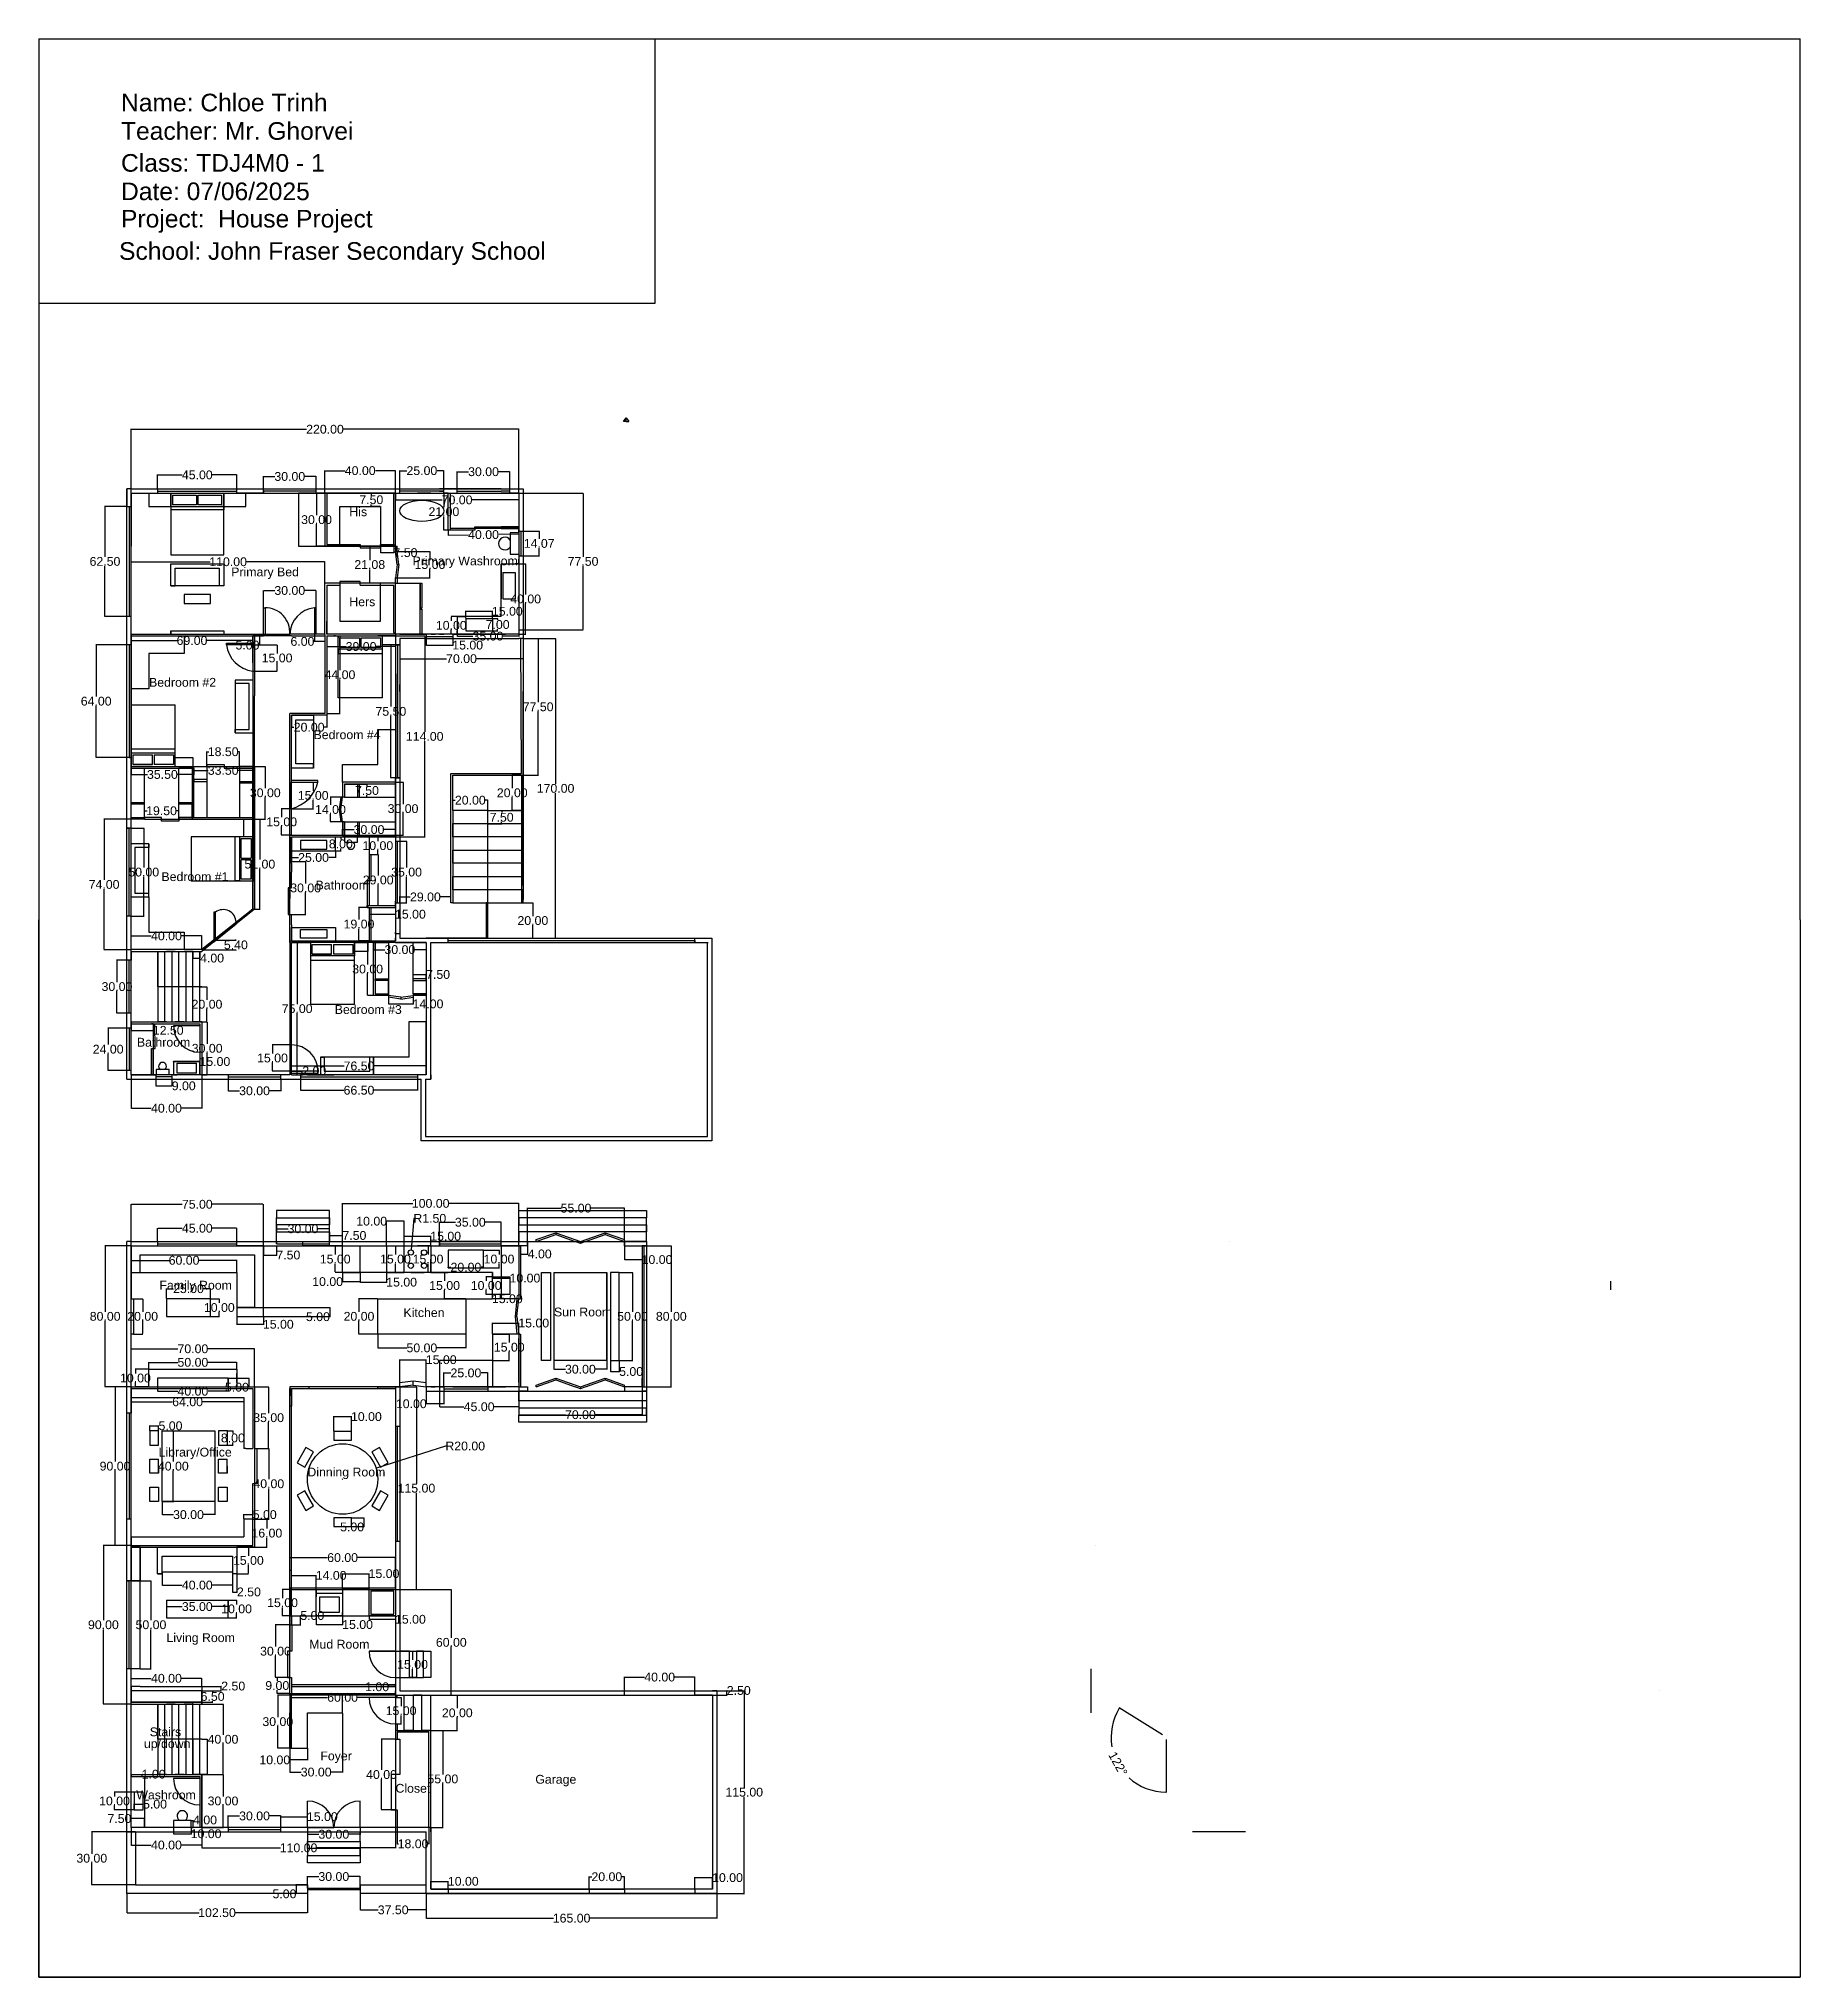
# Model space of a CAD drawing. Header units: millimetres. Extents: x 0 to 1000, y 0 to 1100.
import ezdxf

# ---------------------------------------------------------------- set-up
doc = ezdxf.new("R2010")
doc.units = ezdxf.units.MM
doc.header["$MEASUREMENT"] = 0
for name, color, linetype in [('2d1', 3, 'Continuous'), ('2d2', 3, 'Continuous'), ('2ddim', 2, 'Continuous'), ('2ddimfurn', 2, 'Continuous'), ('2dfurn1', 130, 'Continuous'), ('2dfurn2', 4, 'Continuous'), ('3d1', 191, 'Continuous'), ('3ddim1', 50, 'Continuous'), ('Roof', 1, 'Continuous'), ('text', 255, 'Continuous'), ('window2', 151, 'Continuous'), ('Windows', 151, 'Continuous')]:
    doc.layers.add(name, color=color, linetype=linetype)
doc.styles.get("Standard").update_dxf_attribs({"font": 'Arial.ttf'})
doc.dimstyles.get("Standard").update_dxf_attribs({"dimtxt": 5, "dimasz": 0.18, "dimexe": 0.18, "dimexo": 0.0625, "dimgap": 0.09, "dimtad": 0, "dimtih": 1, "dimtoh": 1, "dimzin": 0, "dimdsep": 46, "dimtxsty": 'Standard', "dimcen": 0.09, "dimadec": 0, "dimazin": 0, "dimtfac": 1, "dimtofl": 0, "dimtmove": 0, "dimatfit": 3, "dimfxl": 1, "dimtolj": 1, "dimtzin": 0, "dimarcsym": 0})

msp = doc.modelspace()

# ---------------------------------------------------------------- texts
at = {"layer": 'text'}
for s, height, p in [('Name: Chloe Trinh', 10, (46.702, 1058.816)), ('Teacher: Mr. Ghorvei', 10, (46.702, 1042.688)), ('Class: TDJ4M0 - 1', 10, (46.702, 1024.56)), ('Date: 07/06/2025', 10, (46.702, 1008.431)), ('Project:  House Project', 10, (46.702, 992.905)), ('School: John Fraser Secondary School', 10, (45.587, 974.578)), ('His', 5, (176.315, 829.072)), ('Primary Washroom', 5, (212.207, 801.205)), ('Primary Bed', 5, (109.281, 794.95)), ('Hers', 5, (176.315, 777.996)), ('Bedroom #2', 5, (62.622, 732.306)), ('Bedroom #4', 5, (156, 702.567)), ('Bedroom #1', 5, (69.657, 622.024)), ('Bathroom', 5, (157.162, 617.243)), ('Bedroom #3', 5, (168.037, 546.618)), ('Bathroom', 5, (55.75, 528.072)), ('Family Room', 5, (68.506, 390.189)), ('Kitchen', 5, (207.056, 374.632)), ('Sun Room', 5, (292.5, 375)), ('Library/Office', 5, (68.024, 295.47)), ('Dinning Room', 5, (152.5, 284.173)), ('Living Room', 5, (72.5, 190.189)), ('Mud Room', 5, (153.561, 186.473)), ('Stairs', 5, (63.02, 136.742)), ('Foyer', 5, (159.868, 123.085)), ('Garage', 5, (281.879, 109.818))]:
    msp.add_text(s, height=height, dxfattribs=at).set_placement(p)
at = {"layer": 'text', "char_height": 5, "width": 26.75495, "attachment_point": 1}
for s, insert in [('up/down', (59.715, 135.039)), ('Washroom', (55.4, 105.973)), ('Closet', (202.5, 109.704))]:
    msp.add_mtext(s, dxfattribs=dict(at, insert=insert))

# ---------------------------------------------------------------- blocks, each defined once
blk = doc.blocks.new('*D2')
at = {"layer": '2ddim', "color": 0, "lineweight": -2, "transparency": 16777216}
for p, q in [((385.1, 162.5), (400.7, 162.5)), ((400.5, 162.3), (400.5, 107.6)), ((400.5, 47.7), (400.5, 102.4)), ((385.1, 47.5), (400.7, 47.5))]:
    blk.add_line(p, q, dxfattribs=at)
at = {"layer": '2ddim', "color": 0, "transparency": 16777216}
for points in [[(400.5, 162.3), (400.6, 162.3), (400.5, 162.5)], [(400.5, 47.7), (400.6, 47.7), (400.5, 47.5)]]:
    blk.add_solid(points, dxfattribs=at)
at = {"layer": '2ddim', "color": 0, "transparency": 16777216, "insert": (400.5, 105), "char_height": 5, "attachment_point": 5}
blk.add_mtext('\\A1;115.00', dxfattribs=at)
blk = doc.blocks.new('*D3')
at = {"layer": '2ddim', "color": 0, "lineweight": -2, "transparency": 16777216}
for p, q in [((220, 47.4), (220, 33.3)), ((385, 47.4), (385, 33.3)), ((220.2, 33.5), (292.3, 33.5)), ((384.8, 33.5), (312.7, 33.5))]:
    blk.add_line(p, q, dxfattribs=at)
at = {"layer": '2ddim', "color": 0, "transparency": 16777216}
for points in [[(220.2, 33.5), (220.2, 33.5), (220, 33.5)], [(384.8, 33.5), (384.8, 33.5), (385, 33.5)]]:
    blk.add_solid(points, dxfattribs=at)
at = {"layer": '2ddim', "color": 0, "transparency": 16777216, "insert": (302.5, 33.5), "char_height": 5, "attachment_point": 5}
blk.add_mtext('\\A1;165.00', dxfattribs=at)
blk = doc.blocks.new('*D4')
at = {"layer": '2ddim', "color": 0, "lineweight": -2, "transparency": 16777216}
for p, q in [((222.5, 50.1), (222.5, 54.6)), ((222.7, 54.4), (232.3, 54.4)), ((232.5, 50.1), (232.5, 54.6)), ((232.5, 54.4), (232.7, 54.4))]:
    blk.add_line(p, q, dxfattribs=at)
at = {"layer": '2ddim', "color": 0, "transparency": 16777216}
for points in [[(222.7, 54.4), (222.7, 54.4), (222.5, 54.4)], [(232.3, 54.4), (232.3, 54.4), (232.5, 54.4)]]:
    blk.add_solid(points, dxfattribs=at)
at = {"layer": '2ddim', "color": 0, "transparency": 16777216, "insert": (241, 54.4), "char_height": 5, "attachment_point": 5}
blk.add_mtext('\\A1;10.00', dxfattribs=at)
blk = doc.blocks.new('*D5')
at = {"layer": '2ddim', "color": 0, "lineweight": -2, "transparency": 16777216}
for p, q in [((312.5, 50.1), (312.5, 57.2)), ((312.7, 57), (313.9, 57)), ((332.3, 57), (331.1, 57)), ((332.5, 50.1), (332.5, 57.2))]:
    blk.add_line(p, q, dxfattribs=at)
at = {"layer": '2ddim', "color": 0, "transparency": 16777216}
for points in [[(312.7, 57), (312.7, 57), (312.5, 57)], [(332.3, 57), (332.3, 57), (332.5, 57)]]:
    blk.add_solid(points, dxfattribs=at)
at = {"layer": '2ddim', "color": 0, "transparency": 16777216, "insert": (322.5, 57), "char_height": 5, "attachment_point": 5}
blk.add_mtext('\\A1;20.00', dxfattribs=at)
blk = doc.blocks.new('*D6')
at = {"layer": '2ddim', "color": 0, "lineweight": -2, "transparency": 16777216}
for p, q in [((372.5, 50.1), (372.5, 56.7)), ((372.7, 56.5), (382.3, 56.5)), ((382.5, 50.1), (382.5, 56.7)), ((382.5, 56.5), (382.7, 56.5))]:
    blk.add_line(p, q, dxfattribs=at)
at = {"layer": '2ddim', "color": 0, "transparency": 16777216}
for points in [[(372.7, 56.6), (372.7, 56.5), (372.5, 56.5)], [(382.3, 56.6), (382.3, 56.5), (382.5, 56.5)]]:
    blk.add_solid(points, dxfattribs=at)
at = {"layer": '2ddim', "color": 0, "transparency": 16777216, "insert": (391, 56.5), "char_height": 5, "attachment_point": 5}
blk.add_mtext('\\A1;10.00', dxfattribs=at)
blk = doc.blocks.new('*D7')
at = {"layer": '2ddim', "color": 0, "lineweight": -2, "transparency": 16777216}
for p, q in [((332.5, 162.6), (332.5, 170.5)), ((332.7, 170.3), (343.9, 170.3)), ((372.3, 170.3), (361.1, 170.3)), ((372.5, 162.6), (372.5, 170.5))]:
    blk.add_line(p, q, dxfattribs=at)
at = {"layer": '2ddim', "color": 0, "transparency": 16777216}
for points in [[(332.7, 170.4), (332.7, 170.3), (332.5, 170.3)], [(372.3, 170.4), (372.3, 170.3), (372.5, 170.3)]]:
    blk.add_solid(points, dxfattribs=at)
at = {"layer": '2ddim', "color": 0, "transparency": 16777216, "insert": (352.5, 170.3), "char_height": 5, "attachment_point": 5}
blk.add_mtext('\\A1;40.00', dxfattribs=at)
blk = doc.blocks.new('*D8')
at = {"layer": '2ddim', "color": 0, "lineweight": -2, "transparency": 16777216}
for p, q in [((203.5, 84.9), (203.5, 75.5)), ((221.5, 84.9), (221.5, 75.5)), ((203.7, 75.7), (204.2, 75.7)), ((221.3, 75.7), (220.8, 75.7))]:
    blk.add_line(p, q, dxfattribs=at)
at = {"layer": '2ddim', "color": 0, "transparency": 16777216}
for points in [[(203.7, 75.8), (203.7, 75.7), (203.5, 75.7)], [(221.3, 75.8), (221.3, 75.7), (221.5, 75.7)]]:
    blk.add_solid(points, dxfattribs=at)
at = {"layer": '2ddim', "color": 0, "transparency": 16777216, "insert": (212.5, 75.7), "char_height": 5, "attachment_point": 5}
blk.add_mtext('\\A1;18.00', dxfattribs=at)
blk = doc.blocks.new('*D9')
at = {"layer": '2ddim', "color": 0, "lineweight": -2, "transparency": 16777216}
for p, q in [((50, 47.4), (50, 36.5)), ((152.5, 47.4), (152.5, 36.5)), ((50.2, 36.6), (91, 36.6)), ((152.3, 36.6), (111.5, 36.6))]:
    blk.add_line(p, q, dxfattribs=at)
at = {"layer": '2ddim', "color": 0, "transparency": 16777216}
for points in [[(50.2, 36.7), (50.2, 36.6), (50, 36.6)], [(152.3, 36.7), (152.3, 36.6), (152.5, 36.6)]]:
    blk.add_solid(points, dxfattribs=at)
at = {"layer": '2ddim', "color": 0, "transparency": 16777216, "insert": (101.2, 36.6), "char_height": 5, "attachment_point": 5}
blk.add_mtext('\\A1;102.50', dxfattribs=at)
blk = doc.blocks.new('*D10')
at = {"layer": '2ddim', "color": 0, "lineweight": -2, "transparency": 16777216}
for p, q in [((92.6, 115), (104.8, 115)), ((104.6, 114.8), (104.6, 102.6)), ((104.6, 85.2), (104.6, 97.4)), ((92.6, 85), (104.8, 85))]:
    blk.add_line(p, q, dxfattribs=at)
at = {"layer": '2ddim', "color": 0, "transparency": 16777216}
for points in [[(104.6, 114.8), (104.6, 114.8), (104.6, 115)], [(104.6, 85.2), (104.6, 85.2), (104.6, 85)]]:
    blk.add_solid(points, dxfattribs=at)
at = {"layer": '2ddim', "color": 0, "transparency": 16777216, "insert": (104.6, 100), "char_height": 5, "attachment_point": 5}
blk.add_mtext('\\A1;30.00', dxfattribs=at)
blk = doc.blocks.new('*D11')
at = {"layer": '2ddim', "color": 0, "lineweight": -2, "transparency": 16777216}
for p, q in [((92.6, 155), (104.8, 155)), ((104.6, 154.8), (104.6, 137.6)), ((104.6, 115.2), (104.6, 132.4)), ((92.6, 115), (104.8, 115))]:
    blk.add_line(p, q, dxfattribs=at)
at = {"layer": '2ddim', "color": 0, "transparency": 16777216}
for points in [[(104.6, 154.8), (104.7, 154.8), (104.6, 155)], [(104.6, 115.2), (104.7, 115.2), (104.6, 115)]]:
    blk.add_solid(points, dxfattribs=at)
at = {"layer": '2ddim', "color": 0, "transparency": 16777216, "insert": (104.6, 135), "char_height": 5, "attachment_point": 5}
blk.add_mtext('\\A1;40.00', dxfattribs=at)
blk = doc.blocks.new('*D12')
at = {"layer": '2ddim', "color": 0, "lineweight": -2, "transparency": 16777216}
for p, q in [((52.5, 84.9), (52.5, 74.8)), ((92.5, 84.9), (92.5, 74.8)), ((52.7, 75), (63.9, 75)), ((92.3, 75), (81.1, 75))]:
    blk.add_line(p, q, dxfattribs=at)
at = {"layer": '2ddim', "color": 0, "transparency": 16777216}
for points in [[(52.7, 75), (52.7, 75), (52.5, 75)], [(92.3, 75), (92.3, 75), (92.5, 75)]]:
    blk.add_solid(points, dxfattribs=at)
at = {"layer": '2ddim', "color": 0, "transparency": 16777216, "insert": (72.5, 75), "char_height": 5, "attachment_point": 5}
blk.add_mtext('\\A1;40.00', dxfattribs=at)
blk = doc.blocks.new('*D13')
at = {"layer": '2ddim', "color": 0, "lineweight": -2, "transparency": 16777216}
for p, q in [((152.4, 52.5), (146, 52.5)), ((152.4, 47.5), (146, 47.5)), ((146.2, 47.3), (146, 47.3)), ((146.2, 52.3), (146.2, 47.7)), ((146.2, 47.5), (146.2, 47.3))]:
    blk.add_line(p, q, dxfattribs=at)
at = {"layer": '2ddim', "color": 0, "transparency": 16777216}
for points in [[(146.2, 52.3), (146.2, 52.3), (146.2, 52.5)], [(146.2, 47.7), (146.2, 47.7), (146.2, 47.5)]]:
    blk.add_solid(points, dxfattribs=at)
at = {"layer": '2ddim', "color": 0, "transparency": 16777216, "insert": (139.5, 47.3), "char_height": 5, "attachment_point": 5}
blk.add_mtext('\\A1;5.00', dxfattribs=at)
blk = doc.blocks.new('*D14')
at = {"layer": '2ddim', "color": 0, "lineweight": -2, "transparency": 16777216}
for p, q in [((182.5, 47.4), (182.5, 38)), ((220, 47.4), (220, 38)), ((182.7, 38.2), (192.7, 38.2)), ((219.8, 38.2), (209.8, 38.2))]:
    blk.add_line(p, q, dxfattribs=at)
at = {"layer": '2ddim', "color": 0, "transparency": 16777216}
for points in [[(182.7, 38.2), (182.7, 38.1), (182.5, 38.2)], [(219.8, 38.2), (219.8, 38.1), (220, 38.2)]]:
    blk.add_solid(points, dxfattribs=at)
at = {"layer": '2ddim', "color": 0, "transparency": 16777216, "insert": (201.2, 38.2), "char_height": 5, "attachment_point": 5}
blk.add_mtext('\\A1;37.50', dxfattribs=at)
blk = doc.blocks.new('*D15')
at = {"layer": '2ddim', "color": 0, "lineweight": -2, "transparency": 16777216}
for p, q in [((152.5, 50.6), (152.5, 57.3)), ((152.7, 57.1), (159, 57.1)), ((182.3, 57.1), (176, 57.1)), ((182.5, 50.6), (182.5, 57.3))]:
    blk.add_line(p, q, dxfattribs=at)
at = {"layer": '2ddim', "color": 0, "transparency": 16777216}
for points in [[(152.7, 57.1), (152.7, 57.1), (152.5, 57.1)], [(182.3, 57.1), (182.3, 57.1), (182.5, 57.1)]]:
    blk.add_solid(points, dxfattribs=at)
at = {"layer": '2ddim', "color": 0, "transparency": 16777216, "insert": (167.5, 57.1), "char_height": 5, "attachment_point": 5}
blk.add_mtext('\\A1;30.00', dxfattribs=at)
blk = doc.blocks.new('*U16')
at = {"layer": '2dfurn1'}
for p, q in [((-5, 2.5), (-5, -2.5)), ((5, 2.5), (-5, 2.5)), ((5, -2.5), (5, 2.5)), ((-5, -2.5), (5, -2.5))]:
    blk.add_line(p, q, dxfattribs=at)
blk = doc.blocks.new('*U17')
at = {"layer": '2dfurn1', "color": 0, "linetype": 'ByBlock', "lineweight": -2, "transparency": 16777216}
for p, rotation in [((172.5, 307.2), 180), ((151.3, 295), 240), ((193.7, 295), 120), ((151.3, 270.5), 299.9999999999999), ((193.7, 270.5), 59.99999999999997)]:
    blk.add_blockref('*U16', p, dxfattribs=dict(at, rotation=rotation))
blk.add_blockref('*U16', (172.5, 258.2), dxfattribs=at)
blk = doc.blocks.new('*D18')
at = {"layer": '2ddim', "color": 0, "lineweight": -2, "transparency": 16777216}
for p, q in [((157.5, 204.9), (157.5, 200)), ((157.7, 200.1), (172.3, 200.1)), ((172.5, 204.9), (172.5, 200)), ((172.5, 200.1), (172.7, 200.1))]:
    blk.add_line(p, q, dxfattribs=at)
at = {"layer": '2ddim', "color": 0, "transparency": 16777216}
for points in [[(157.7, 200.2), (157.7, 200.1), (157.5, 200.1)], [(172.3, 200.2), (172.3, 200.1), (172.5, 200.1)]]:
    blk.add_solid(points, dxfattribs=at)
at = {"layer": '2ddim', "color": 0, "transparency": 16777216, "insert": (181, 200.1), "char_height": 5, "attachment_point": 5}
blk.add_mtext('\\A1;15.00', dxfattribs=at)
blk = doc.blocks.new('*D19')
at = {"layer": '2ddim', "color": 0, "lineweight": -2, "transparency": 16777216}
for p, q in [((187.5, 204.9), (187.5, 203)), ((187.7, 203.1), (202.3, 203.1)), ((202.5, 204.9), (202.5, 203)), ((202.5, 203.1), (202.7, 203.1))]:
    blk.add_line(p, q, dxfattribs=at)
at = {"layer": '2ddim', "color": 0, "transparency": 16777216}
for points in [[(187.7, 203.2), (187.7, 203.1), (187.5, 203.1)], [(202.3, 203.2), (202.3, 203.1), (202.5, 203.1)]]:
    blk.add_solid(points, dxfattribs=at)
at = {"layer": '2ddim', "color": 0, "transparency": 16777216, "insert": (211, 203.1), "char_height": 5, "attachment_point": 5}
blk.add_mtext('\\A1;15.00', dxfattribs=at)
blk = doc.blocks.new('*D20')
at = {"layer": '2ddim', "color": 0, "lineweight": -2, "transparency": 16777216}
for p, q in [((172.5, 220.1), (172.5, 229.1)), ((172.7, 229), (187.3, 229)), ((187.5, 220.1), (187.5, 229.1)), ((187.5, 229), (187.7, 229))]:
    blk.add_line(p, q, dxfattribs=at)
at = {"layer": '2ddim', "color": 0, "transparency": 16777216}
for points in [[(172.7, 229), (172.7, 228.9), (172.5, 229)], [(187.3, 229), (187.3, 228.9), (187.5, 229)]]:
    blk.add_solid(points, dxfattribs=at)
at = {"layer": '2ddim', "color": 0, "transparency": 16777216, "insert": (196, 229), "char_height": 5, "attachment_point": 5}
blk.add_mtext('\\A1;15.00', dxfattribs=at)
blk = doc.blocks.new('*D21')
at = {"layer": '2ddim', "color": 0, "lineweight": -2, "transparency": 16777216}
for p, q in [((143.5, 220.1), (143.5, 228.1)), ((143.7, 228), (157.3, 228)), ((157.5, 220.1), (157.5, 228.1)), ((157.5, 228), (157.7, 228))]:
    blk.add_line(p, q, dxfattribs=at)
at = {"layer": '2ddim', "color": 0, "transparency": 16777216}
for points in [[(143.7, 228), (143.7, 227.9), (143.5, 228)], [(157.3, 228), (157.3, 227.9), (157.5, 228)]]:
    blk.add_solid(points, dxfattribs=at)
at = {"layer": '2ddim', "color": 0, "transparency": 16777216, "insert": (166, 228), "char_height": 5, "attachment_point": 5}
blk.add_mtext('\\A1;14.00', dxfattribs=at)
blk = doc.blocks.new('*D22')
at = {"layer": '2ddim', "color": 0, "lineweight": -2, "transparency": 16777216}
for p, q in [((202.4, 166), (198.4, 166)), ((202.4, 165), (198.4, 165)), ((198.6, 165.8), (198.6, 165.2)), ((198.6, 165), (198.6, 164.8)), ((198.6, 164.8), (198.4, 164.8))]:
    blk.add_line(p, q, dxfattribs=at)
at = {"layer": '2ddim', "color": 0, "transparency": 16777216}
for points in [[(198.6, 165.8), (198.6, 165.8), (198.6, 166)], [(198.6, 165.2), (198.6, 165.2), (198.6, 165)]]:
    blk.add_solid(points, dxfattribs=at)
at = {"layer": '2ddim', "color": 0, "transparency": 16777216, "insert": (192.1, 164.8), "char_height": 5, "attachment_point": 5}
blk.add_mtext('\\A1;1.00', dxfattribs=at)
blk = doc.blocks.new('*D23')
at = {"layer": '2ddim', "color": 0, "lineweight": -2, "transparency": 16777216}
for p, q in [((272.5, 334.9), (272.5, 319)), ((342.5, 334.9), (342.5, 319)), ((272.7, 319.2), (299, 319.2)), ((342.3, 319.2), (316, 319.2))]:
    blk.add_line(p, q, dxfattribs=at)
at = {"layer": '2ddim', "color": 0, "transparency": 16777216}
for points in [[(272.7, 319.3), (272.7, 319.2), (272.5, 319.2)], [(342.3, 319.3), (342.3, 319.2), (342.5, 319.2)]]:
    blk.add_solid(points, dxfattribs=at)
at = {"layer": '2ddim', "color": 0, "transparency": 16777216, "insert": (307.5, 319.2), "char_height": 5, "attachment_point": 5}
blk.add_mtext('\\A1;70.00', dxfattribs=at)
blk = doc.blocks.new('*D24')
at = {"layer": '2ddim', "color": 0, "lineweight": -2, "transparency": 16777216}
for p, q in [((342.6, 415), (359.2, 415)), ((359.1, 414.8), (359.1, 377.6)), ((359.1, 335.2), (359.1, 372.4)), ((342.6, 335), (359.2, 335))]:
    blk.add_line(p, q, dxfattribs=at)
at = {"layer": '2ddim', "color": 0, "transparency": 16777216}
for points in [[(359, 414.8), (359.1, 414.8), (359.1, 415)], [(359, 335.2), (359.1, 335.2), (359.1, 335)]]:
    blk.add_solid(points, dxfattribs=at)
at = {"layer": '2ddim', "color": 0, "transparency": 16777216, "insert": (359.1, 375), "char_height": 5, "attachment_point": 5}
blk.add_mtext('\\A1;80.00', dxfattribs=at)
blk = doc.blocks.new('*D25')
at = {"layer": '2ddim', "color": 0, "lineweight": -2, "transparency": 16777216}
for p, q in [((172.5, 415.1), (172.5, 439.3)), ((172.7, 439.1), (212.3, 439.1)), ((272.3, 439.1), (232.7, 439.1)), ((272.5, 415.1), (272.5, 439.3))]:
    blk.add_line(p, q, dxfattribs=at)
at = {"layer": '2ddim', "color": 0, "transparency": 16777216}
for points in [[(172.7, 439.1), (172.7, 439.1), (172.5, 439.1)], [(272.3, 439.1), (272.3, 439.1), (272.5, 439.1)]]:
    blk.add_solid(points, dxfattribs=at)
at = {"layer": '2ddim', "color": 0, "transparency": 16777216, "insert": (222.5, 439.1), "char_height": 5, "attachment_point": 5}
blk.add_mtext('\\A1;100.00', dxfattribs=at)
blk = doc.blocks.new('*D26')
at = {"layer": '2ddim', "color": 0, "lineweight": -2, "transparency": 16777216}
for p, q in [((172.4, 415), (168.2, 415)), ((168.3, 414.8), (168.3, 410.1)), ((172.4, 400), (168.2, 400)), ((168.3, 400.2), (168.3, 404.9))]:
    blk.add_line(p, q, dxfattribs=at)
at = {"layer": '2ddim', "color": 0, "transparency": 16777216}
for points in [[(168.3, 414.8), (168.4, 414.8), (168.3, 415)], [(168.3, 400.2), (168.4, 400.2), (168.3, 400)]]:
    blk.add_solid(points, dxfattribs=at)
at = {"layer": '2ddim', "color": 0, "transparency": 16777216, "insert": (168.3, 407.5), "char_height": 5, "attachment_point": 5}
blk.add_mtext('\\A1;15.00', dxfattribs=at)
blk = doc.blocks.new('*D27')
at = {"layer": '2ddim', "color": 0, "lineweight": -2, "transparency": 16777216}
for p, q in [((135, 417.6), (135, 424.9)), ((135.2, 424.7), (141.5, 424.7)), ((164.8, 424.7), (158.5, 424.7)), ((165, 417.6), (165, 424.9))]:
    blk.add_line(p, q, dxfattribs=at)
at = {"layer": '2ddim', "color": 0, "transparency": 16777216}
for points in [[(135.2, 424.8), (135.2, 424.7), (135, 424.7)], [(164.8, 424.8), (164.8, 424.7), (165, 424.7)]]:
    blk.add_solid(points, dxfattribs=at)
at = {"layer": '2ddim', "color": 0, "transparency": 16777216, "insert": (150, 424.7), "char_height": 5, "attachment_point": 5}
blk.add_mtext('\\A1;30.00', dxfattribs=at)
blk = doc.blocks.new('*D28')
at = {"layer": '2ddim', "color": 0, "lineweight": -2, "transparency": 16777216}
for p, q in [((165, 415.1), (165, 421.1)), ((165.2, 420.9), (172.3, 420.9)), ((172.5, 415.1), (172.5, 421.1)), ((172.5, 420.9), (172.7, 420.9))]:
    blk.add_line(p, q, dxfattribs=at)
at = {"layer": '2ddim', "color": 0, "transparency": 16777216}
for points in [[(165.2, 421), (165.2, 420.9), (165, 420.9)], [(172.3, 421), (172.3, 420.9), (172.5, 420.9)]]:
    blk.add_solid(points, dxfattribs=at)
at = {"layer": '2ddim', "color": 0, "transparency": 16777216, "insert": (179.2, 420.9), "char_height": 5, "attachment_point": 5}
blk.add_mtext('\\A1;7.50', dxfattribs=at)
blk = doc.blocks.new('*D29')
at = {"layer": '2ddim', "color": 0, "lineweight": -2, "transparency": 16777216}
for p, q in [((127.5, 414.9), (127.5, 409.6)), ((127.7, 409.8), (134.8, 409.8)), ((135, 414.9), (135, 409.6)), ((135, 409.8), (135.2, 409.8))]:
    blk.add_line(p, q, dxfattribs=at)
at = {"layer": '2ddim', "color": 0, "transparency": 16777216}
for points in [[(127.7, 409.8), (127.7, 409.8), (127.5, 409.8)], [(134.8, 409.8), (134.8, 409.8), (135, 409.8)]]:
    blk.add_solid(points, dxfattribs=at)
at = {"layer": '2ddim', "color": 0, "transparency": 16777216, "insert": (141.7, 409.8), "char_height": 5, "attachment_point": 5}
blk.add_mtext('\\A1;7.50', dxfattribs=at)
blk = doc.blocks.new('*D30')
at = {"layer": '2ddim', "color": 0, "lineweight": -2, "transparency": 16777216}
for p, q in [((67.5, 417.6), (67.5, 425.1)), ((67.7, 425), (81.4, 425)), ((112.3, 425), (98.6, 425)), ((112.5, 417.6), (112.5, 425.1))]:
    blk.add_line(p, q, dxfattribs=at)
at = {"layer": '2ddim', "color": 0, "transparency": 16777216}
for points in [[(67.7, 425), (67.7, 424.9), (67.5, 425)], [(112.3, 425), (112.3, 424.9), (112.5, 425)]]:
    blk.add_solid(points, dxfattribs=at)
at = {"layer": '2ddim', "color": 0, "transparency": 16777216, "insert": (90, 425), "char_height": 5, "attachment_point": 5}
blk.add_mtext('\\A1;45.00', dxfattribs=at)
blk = doc.blocks.new('*D31')
at = {"layer": '2ddim', "color": 0, "lineweight": -2, "transparency": 16777216}
for p, q in [((52.5, 415.1), (52.5, 438.7)), ((52.7, 438.6), (81.5, 438.6)), ((127.3, 438.6), (98.5, 438.6)), ((127.5, 415.1), (127.5, 438.7))]:
    blk.add_line(p, q, dxfattribs=at)
at = {"layer": '2ddim', "color": 0, "transparency": 16777216}
for points in [[(52.7, 438.6), (52.7, 438.5), (52.5, 438.6)], [(127.3, 438.6), (127.3, 438.5), (127.5, 438.6)]]:
    blk.add_solid(points, dxfattribs=at)
at = {"layer": '2ddim', "color": 0, "transparency": 16777216, "insert": (90, 438.6), "char_height": 5, "attachment_point": 5}
blk.add_mtext('\\A1;75.00', dxfattribs=at)
blk = doc.blocks.new('*D32')
at = {"layer": '2ddim', "color": 0, "lineweight": -2, "transparency": 16777216}
for p, q in [((52.5, 335.1), (52.5, 356.8)), ((52.7, 356.6), (79, 356.6)), ((122.3, 356.6), (96, 356.6)), ((122.5, 335.1), (122.5, 356.8))]:
    blk.add_line(p, q, dxfattribs=at)
at = {"layer": '2ddim', "color": 0, "transparency": 16777216}
for points in [[(52.7, 356.7), (52.7, 356.6), (52.5, 356.6)], [(122.3, 356.7), (122.3, 356.6), (122.5, 356.6)]]:
    blk.add_solid(points, dxfattribs=at)
at = {"layer": '2ddim', "color": 0, "transparency": 16777216, "insert": (87.5, 356.6), "char_height": 5, "attachment_point": 5}
blk.add_mtext('\\A1;70.00', dxfattribs=at)
blk = doc.blocks.new('*D33')
at = {"layer": '2ddim', "color": 0, "lineweight": -2, "transparency": 16777216}
for p, q in [((227.5, 334.9), (227.5, 323.6)), ((272.5, 334.9), (272.5, 323.6)), ((227.7, 323.7), (241.4, 323.7)), ((272.3, 323.7), (258.6, 323.7))]:
    blk.add_line(p, q, dxfattribs=at)
at = {"layer": '2ddim', "color": 0, "transparency": 16777216}
for points in [[(227.7, 323.8), (227.7, 323.7), (227.5, 323.7)], [(272.3, 323.8), (272.3, 323.7), (272.5, 323.7)]]:
    blk.add_solid(points, dxfattribs=at)
at = {"layer": '2ddim', "color": 0, "transparency": 16777216, "insert": (250, 323.7), "char_height": 5, "attachment_point": 5}
blk.add_mtext('\\A1;45.00', dxfattribs=at)
blk = doc.blocks.new('*D34')
at = {"layer": '2ddim', "color": 0, "lineweight": -2, "transparency": 16777216}
for p, q in [((52.4, 335), (43.1, 335)), ((43.3, 334.8), (43.3, 292.6)), ((43.3, 245.2), (43.3, 287.4)), ((52.4, 245), (43.1, 245))]:
    blk.add_line(p, q, dxfattribs=at)
at = {"layer": '2ddim', "color": 0, "transparency": 16777216}
for points in [[(43.3, 334.8), (43.3, 334.8), (43.3, 335)], [(43.3, 245.2), (43.3, 245.2), (43.3, 245)]]:
    blk.add_solid(points, dxfattribs=at)
at = {"layer": '2ddim', "color": 0, "transparency": 16777216, "insert": (43.3, 290), "char_height": 5, "attachment_point": 5}
blk.add_mtext('\\A1;90.00', dxfattribs=at)
blk = doc.blocks.new('*D35')
at = {"layer": '2ddim', "color": 0, "lineweight": -2, "transparency": 16777216}
for p, q in [((52.4, 245), (36.5, 245)), ((36.7, 244.8), (36.7, 202.6)), ((36.7, 155.2), (36.7, 197.4)), ((52.4, 155), (36.5, 155))]:
    blk.add_line(p, q, dxfattribs=at)
at = {"layer": '2ddim', "color": 0, "transparency": 16777216}
for points in [[(36.6, 244.8), (36.7, 244.8), (36.7, 245)], [(36.6, 155.2), (36.7, 155.2), (36.7, 155)]]:
    blk.add_solid(points, dxfattribs=at)
at = {"layer": '2ddim', "color": 0, "transparency": 16777216, "insert": (36.7, 200), "char_height": 5, "attachment_point": 5}
blk.add_mtext('\\A1;90.00', dxfattribs=at)
blk = doc.blocks.new('*D36')
at = {"layer": '2ddim', "color": 0, "lineweight": -2, "transparency": 16777216}
for p, q in [((52.5, 415), (37.5, 415)), ((37.7, 414.8), (37.7, 377.6)), ((37.7, 335.2), (37.7, 372.4)), ((52.5, 335), (37.5, 335))]:
    blk.add_line(p, q, dxfattribs=at)
at = {"layer": '2ddim', "color": 0, "transparency": 16777216}
for points in [[(37.7, 414.8), (37.7, 414.8), (37.7, 415)], [(37.7, 335.2), (37.7, 335.2), (37.7, 335)]]:
    blk.add_solid(points, dxfattribs=at)
at = {"layer": '2ddim', "color": 0, "transparency": 16777216, "insert": (37.7, 375), "char_height": 5, "attachment_point": 5}
blk.add_mtext('\\A1;80.00', dxfattribs=at)
blk = doc.blocks.new('*D37')
at = {"layer": '2ddim', "color": 0, "lineweight": -2, "transparency": 16777216}
for p, q in [((92.5, 84.9), (92.5, 73.2)), ((202.5, 84.9), (202.5, 73.2)), ((92.7, 73.4), (137.3, 73.4)), ((202.3, 73.4), (157.7, 73.4))]:
    blk.add_line(p, q, dxfattribs=at)
at = {"layer": '2ddim', "color": 0, "transparency": 16777216}
for points in [[(92.7, 73.4), (92.7, 73.4), (92.5, 73.4)], [(202.3, 73.4), (202.3, 73.4), (202.5, 73.4)]]:
    blk.add_solid(points, dxfattribs=at)
at = {"layer": '2ddim', "color": 0, "transparency": 16777216, "insert": (147.5, 73.4), "char_height": 5, "attachment_point": 5}
blk.add_mtext('\\A1;110.00', dxfattribs=at)
blk = doc.blocks.new('*D38')
at = {"layer": '2ddim', "color": 0, "lineweight": -2, "transparency": 16777216}
for p, q in [((142.5, 160.9), (142.5, 158.6)), ((142.7, 158.8), (164, 158.8)), ((202.3, 158.8), (181, 158.8)), ((202.5, 160.9), (202.5, 158.6))]:
    blk.add_line(p, q, dxfattribs=at)
at = {"layer": '2ddim', "color": 0, "transparency": 16777216}
for points in [[(142.7, 158.8), (142.7, 158.7), (142.5, 158.8)], [(202.3, 158.8), (202.3, 158.7), (202.5, 158.8)]]:
    blk.add_solid(points, dxfattribs=at)
at = {"layer": '2ddim', "color": 0, "transparency": 16777216, "insert": (172.5, 158.8), "char_height": 5, "attachment_point": 5}
blk.add_mtext('\\A1;60.00', dxfattribs=at)
blk = doc.blocks.new('*D39')
at = {"layer": '2ddim', "color": 0, "lineweight": -2, "transparency": 16777216}
for p, q in [((152.5, 84.9), (152.5, 80.9)), ((152.7, 81.1), (159, 81.1)), ((182.3, 81.1), (176, 81.1)), ((182.5, 84.9), (182.5, 80.9))]:
    blk.add_line(p, q, dxfattribs=at)
at = {"layer": '2ddim', "color": 0, "transparency": 16777216}
for points in [[(152.7, 81.1), (152.7, 81.1), (152.5, 81.1)], [(182.3, 81.1), (182.3, 81.1), (182.5, 81.1)]]:
    blk.add_solid(points, dxfattribs=at)
at = {"layer": '2ddim', "color": 0, "transparency": 16777216, "insert": (167.5, 81.1), "char_height": 5, "attachment_point": 5}
blk.add_mtext('\\A1;30.00', dxfattribs=at)
blk = doc.blocks.new('*D40')
at = {"layer": '2ddim', "color": 0, "lineweight": -2, "transparency": 16777216}
for p, q in [((222.6, 140), (229.6, 140)), ((229.4, 139.8), (229.4, 115.1)), ((229.4, 85.2), (229.4, 109.9)), ((222.6, 85), (229.6, 85))]:
    blk.add_line(p, q, dxfattribs=at)
at = {"layer": '2ddim', "color": 0, "transparency": 16777216}
for points in [[(229.4, 139.8), (229.5, 139.8), (229.4, 140)], [(229.4, 85.2), (229.5, 85.2), (229.4, 85)]]:
    blk.add_solid(points, dxfattribs=at)
at = {"layer": '2ddim', "color": 0, "transparency": 16777216, "insert": (229.4, 112.5), "char_height": 5, "attachment_point": 5}
blk.add_mtext('\\A1;55.00', dxfattribs=at)
blk = doc.blocks.new('*D41')
at = {"layer": '2ddim', "color": 0, "lineweight": -2, "transparency": 16777216}
for p, q in [((222.6, 160), (237.7, 160)), ((237.6, 159.8), (237.6, 152.6)), ((237.6, 140.2), (237.6, 147.4)), ((222.6, 140), (237.7, 140))]:
    blk.add_line(p, q, dxfattribs=at)
at = {"layer": '2ddim', "color": 0, "transparency": 16777216}
for points in [[(237.5, 159.8), (237.6, 159.8), (237.6, 160)], [(237.5, 140.2), (237.6, 140.2), (237.6, 140)]]:
    blk.add_solid(points, dxfattribs=at)
at = {"layer": '2ddim', "color": 0, "transparency": 16777216, "insert": (237.6, 150), "char_height": 5, "attachment_point": 5}
blk.add_mtext('\\A1;20.00', dxfattribs=at)
blk = doc.blocks.new('*D42')
at = {"layer": '2ddim', "color": 0, "lineweight": -2, "transparency": 16777216}
for p, q in [((202.4, 135), (194.4, 135)), ((194.6, 134.8), (194.6, 117.6)), ((194.6, 95.2), (194.6, 112.4)), ((202.4, 95), (194.4, 95))]:
    blk.add_line(p, q, dxfattribs=at)
at = {"layer": '2ddim', "color": 0, "transparency": 16777216}
for points in [[(194.6, 134.8), (194.6, 134.8), (194.6, 135)], [(194.6, 95.2), (194.6, 95.2), (194.6, 95)]]:
    blk.add_solid(points, dxfattribs=at)
at = {"layer": '2ddim', "color": 0, "transparency": 16777216, "insert": (194.6, 115), "char_height": 5, "attachment_point": 5}
blk.add_mtext('\\A1;40.00', dxfattribs=at)
blk = doc.blocks.new('*D43')
at = {"layer": '2ddim', "color": 0, "lineweight": -2, "transparency": 16777216}
for p, q in [((143.4, 160), (135.5, 160)), ((135.7, 159.8), (135.7, 147.6)), ((135.7, 130.2), (135.7, 142.4)), ((143.4, 130), (135.5, 130))]:
    blk.add_line(p, q, dxfattribs=at)
at = {"layer": '2ddim', "color": 0, "transparency": 16777216}
for points in [[(135.6, 159.8), (135.7, 159.8), (135.7, 160)], [(135.6, 130.2), (135.7, 130.2), (135.7, 130)]]:
    blk.add_solid(points, dxfattribs=at)
at = {"layer": '2ddim', "color": 0, "transparency": 16777216, "insert": (135.7, 145), "char_height": 5, "attachment_point": 5}
blk.add_mtext('\\A1;30.00', dxfattribs=at)
blk = doc.blocks.new('*D44')
at = {"layer": '2ddim', "color": 0, "lineweight": -2, "transparency": 16777216}
for p, q in [((142.5, 149.9), (142.5, 116.2)), ((172.5, 149.9), (172.5, 116.2)), ((142.7, 116.4), (149, 116.4)), ((172.3, 116.4), (166, 116.4))]:
    blk.add_line(p, q, dxfattribs=at)
at = {"layer": '2ddim', "color": 0, "transparency": 16777216}
for points in [[(142.7, 116.5), (142.7, 116.4), (142.5, 116.4)], [(172.3, 116.5), (172.3, 116.4), (172.5, 116.4)]]:
    blk.add_solid(points, dxfattribs=at)
at = {"layer": '2ddim', "color": 0, "transparency": 16777216, "insert": (157.5, 116.4), "char_height": 5, "attachment_point": 5}
blk.add_mtext('\\A1;30.00', dxfattribs=at)
blk = doc.blocks.new('*D45')
at = {"layer": '2ddim', "color": 0, "lineweight": -2, "transparency": 16777216}
for p, q in [((142.5, 123.3), (142.3, 123.3)), ((142.5, 129.9), (142.5, 123.1)), ((152.3, 123.3), (142.7, 123.3)), ((152.5, 129.9), (152.5, 123.1))]:
    blk.add_line(p, q, dxfattribs=at)
at = {"layer": '2ddim', "color": 0, "transparency": 16777216}
for points in [[(142.7, 123.3), (142.7, 123.3), (142.5, 123.3)], [(152.3, 123.3), (152.3, 123.3), (152.5, 123.3)]]:
    blk.add_solid(points, dxfattribs=at)
at = {"layer": '2ddim', "color": 0, "transparency": 16777216, "insert": (134, 123.3), "char_height": 5, "attachment_point": 5}
blk.add_mtext('\\A1;10.00', dxfattribs=at)
blk = doc.blocks.new('*D46')
at = {"layer": '2ddim', "color": 0, "lineweight": -2, "transparency": 16777216}
for p, q in [((143.4, 220), (138.2, 220)), ((138.4, 219.8), (138.4, 215.1)), ((138.4, 205.2), (138.4, 209.9)), ((143.4, 205), (138.2, 205))]:
    blk.add_line(p, q, dxfattribs=at)
at = {"layer": '2ddim', "color": 0, "transparency": 16777216}
for points in [[(138.4, 219.8), (138.4, 219.8), (138.4, 220)], [(138.4, 205.2), (138.4, 205.2), (138.4, 205)]]:
    blk.add_solid(points, dxfattribs=at)
at = {"layer": '2ddim', "color": 0, "transparency": 16777216, "insert": (138.4, 212.5), "char_height": 5, "attachment_point": 5}
blk.add_mtext('\\A1;15.00', dxfattribs=at)
blk = doc.blocks.new('*D47')
at = {"layer": '2ddim', "color": 0, "lineweight": -2, "transparency": 16777216}
for p, q in [((142.4, 200), (134.2, 200)), ((134.4, 199.8), (134.4, 187.6)), ((134.4, 170.2), (134.4, 182.4)), ((142.9, 170), (134.2, 170))]:
    blk.add_line(p, q, dxfattribs=at)
at = {"layer": '2ddim', "color": 0, "transparency": 16777216}
for points in [[(134.4, 199.8), (134.4, 199.8), (134.4, 200)], [(134.4, 170.2), (134.4, 170.2), (134.4, 170)]]:
    blk.add_solid(points, dxfattribs=at)
at = {"layer": '2ddim', "color": 0, "transparency": 16777216, "insert": (134.4, 185), "char_height": 5, "attachment_point": 5}
blk.add_mtext('\\A1;30.00', dxfattribs=at)
blk = doc.blocks.new('*D48')
at = {"layer": '2ddim', "color": 0, "lineweight": -2, "transparency": 16777216}
for p, q in [((142.4, 170), (135.2, 170)), ((135.4, 169.8), (135.4, 168.1)), ((142.4, 161), (135.2, 161)), ((135.4, 161.2), (135.4, 162.9))]:
    blk.add_line(p, q, dxfattribs=at)
at = {"layer": '2ddim', "color": 0, "transparency": 16777216}
for points in [[(135.3, 169.8), (135.4, 169.8), (135.4, 170)], [(135.3, 161.2), (135.4, 161.2), (135.4, 161)]]:
    blk.add_solid(points, dxfattribs=at)
at = {"layer": '2ddim', "color": 0, "transparency": 16777216, "insert": (135.4, 165.5), "char_height": 5, "attachment_point": 5}
blk.add_mtext('\\A1;9.00', dxfattribs=at)
blk = doc.blocks.new('*D49')
at = {"layer": '2ddim', "color": 0, "lineweight": -2, "transparency": 16777216}
for p, q in [((142.6, 205), (148.7, 205)), ((142.6, 200), (148.7, 200)), ((148.5, 205), (148.5, 205.2)), ((148.5, 205.2), (148.7, 205.2)), ((148.5, 200.2), (148.5, 204.8))]:
    blk.add_line(p, q, dxfattribs=at)
at = {"layer": '2ddim', "color": 0, "transparency": 16777216}
for points in [[(148.5, 204.8), (148.6, 204.8), (148.5, 205)], [(148.5, 200.2), (148.6, 200.2), (148.5, 200)]]:
    blk.add_solid(points, dxfattribs=at)
at = {"layer": '2ddim', "color": 0, "transparency": 16777216, "insert": (155.3, 205.2), "char_height": 5, "attachment_point": 5}
blk.add_mtext('\\A1;5.00', dxfattribs=at)
blk = doc.blocks.new('*D50')
at = {"layer": '2ddim', "color": 0, "lineweight": -2, "transparency": 16777216}
for p, q in [((202.6, 335), (214.6, 335)), ((214.4, 334.8), (214.4, 280.1)), ((214.4, 220.2), (214.4, 274.9)), ((202.6, 220), (214.6, 220))]:
    blk.add_line(p, q, dxfattribs=at)
at = {"layer": '2ddim', "color": 0, "transparency": 16777216}
for points in [[(214.4, 334.8), (214.4, 334.8), (214.4, 335)], [(214.4, 220.2), (214.4, 220.2), (214.4, 220)]]:
    blk.add_solid(points, dxfattribs=at)
at = {"layer": '2ddim', "color": 0, "transparency": 16777216, "insert": (214.4, 277.5), "char_height": 5, "attachment_point": 5}
blk.add_mtext('\\A1;115.00', dxfattribs=at)
blk = doc.blocks.new('*D51')
at = {"layer": '2ddim', "color": 0, "lineweight": -2, "transparency": 16777216}
for p, q in [((202.6, 220), (234.4, 220)), ((234.2, 219.8), (234.2, 192.6)), ((234.2, 160.2), (234.2, 187.4)), ((202.6, 160), (234.4, 160))]:
    blk.add_line(p, q, dxfattribs=at)
at = {"layer": '2ddim', "color": 0, "transparency": 16777216}
for points in [[(234.2, 219.8), (234.3, 219.8), (234.2, 220)], [(234.2, 160.2), (234.3, 160.2), (234.2, 160)]]:
    blk.add_solid(points, dxfattribs=at)
at = {"layer": '2ddim', "color": 0, "transparency": 16777216, "insert": (234.2, 190), "char_height": 5, "attachment_point": 5}
blk.add_mtext('\\A1;60.00', dxfattribs=at)
blk = doc.blocks.new('*D52')
at = {"layer": '2ddim', "color": 0, "lineweight": -2, "transparency": 16777216}
for p, q in [((382.6, 162.5), (390.8, 162.5)), ((382.6, 160), (390.8, 160)), ((390.6, 162.5), (390.6, 162.7)), ((390.6, 162.7), (390.8, 162.7)), ((390.6, 160.2), (390.6, 162.3))]:
    blk.add_line(p, q, dxfattribs=at)
at = {"layer": '2ddim', "color": 0, "transparency": 16777216}
for points in [[(390.6, 162.3), (390.6, 162.3), (390.6, 162.5)], [(390.6, 160.2), (390.6, 160.2), (390.6, 160)]]:
    blk.add_solid(points, dxfattribs=at)
at = {"layer": '2ddim', "color": 0, "transparency": 16777216, "insert": (397.4, 162.7), "char_height": 5, "attachment_point": 5}
blk.add_mtext('\\A1;2.50', dxfattribs=at)
blk = doc.blocks.new('*D53')
at = {"layer": '2ddim', "color": 0, "lineweight": -2, "transparency": 16777216}
for p, q in [((52.6, 115), (58.9, 115)), ((52.6, 114), (58.9, 114)), ((58.7, 115), (58.7, 115.2)), ((58.7, 115.2), (58.9, 115.2)), ((58.7, 114.2), (58.7, 114.8))]:
    blk.add_line(p, q, dxfattribs=at)
at = {"layer": '2ddim', "color": 0, "transparency": 16777216}
for points in [[(58.7, 114.8), (58.7, 114.8), (58.7, 115)], [(58.7, 114.2), (58.7, 114.2), (58.7, 114)]]:
    blk.add_solid(points, dxfattribs=at)
at = {"layer": '2ddim', "color": 0, "transparency": 16777216, "insert": (65.2, 115.2), "char_height": 5, "attachment_point": 5}
blk.add_mtext('\\A1;1.00', dxfattribs=at)
blk = doc.blocks.new('*D54')
at = {"layer": '2ddim', "color": 0, "lineweight": -2, "transparency": 16777216}
for p, q in [((57.6, 225), (63.9, 225)), ((63.7, 224.8), (63.7, 202.6)), ((63.7, 175.2), (63.7, 197.4)), ((57.6, 175), (63.9, 175))]:
    blk.add_line(p, q, dxfattribs=at)
at = {"layer": '2ddim', "color": 0, "transparency": 16777216}
for points in [[(63.7, 224.8), (63.8, 224.8), (63.7, 225)], [(63.7, 175.2), (63.8, 175.2), (63.7, 175)]]:
    blk.add_solid(points, dxfattribs=at)
at = {"layer": '2ddim', "color": 0, "transparency": 16777216, "insert": (63.7, 200), "char_height": 5, "attachment_point": 5}
blk.add_mtext('\\A1;50.00', dxfattribs=at)
blk = doc.blocks.new('*D55')
at = {"layer": '2ddim', "color": 0, "lineweight": -2, "transparency": 16777216}
for p, q in [((142.5, 221.1), (142.5, 238.3)), ((142.7, 238.1), (164, 238.1)), ((202.3, 238.1), (181, 238.1)), ((202.5, 221.1), (202.5, 238.3))]:
    blk.add_line(p, q, dxfattribs=at)
at = {"layer": '2ddim', "color": 0, "transparency": 16777216}
for points in [[(142.7, 238.1), (142.7, 238.1), (142.5, 238.1)], [(202.3, 238.1), (202.3, 238.1), (202.5, 238.1)]]:
    blk.add_solid(points, dxfattribs=at)
at = {"layer": '2ddim', "color": 0, "transparency": 16777216, "insert": (172.5, 238.1), "char_height": 5, "attachment_point": 5}
blk.add_mtext('\\A1;60.00', dxfattribs=at)
blk = doc.blocks.new('*D56')
at = {"layer": '2ddim', "color": 0, "lineweight": -2, "transparency": 16777216}
for p, q in [((122.6, 335), (130.7, 335)), ((130.5, 334.8), (130.5, 320.1)), ((130.5, 300.2), (130.5, 314.9)), ((122.6, 300), (130.7, 300))]:
    blk.add_line(p, q, dxfattribs=at)
at = {"layer": '2ddim', "color": 0, "transparency": 16777216}
for points in [[(130.5, 334.8), (130.5, 334.8), (130.5, 335)], [(130.5, 300.2), (130.5, 300.2), (130.5, 300)]]:
    blk.add_solid(points, dxfattribs=at)
at = {"layer": '2ddim', "color": 0, "transparency": 16777216, "insert": (130.5, 317.5), "char_height": 5, "attachment_point": 5}
blk.add_mtext('\\A1;35.00', dxfattribs=at)
blk = doc.blocks.new('*D57')
at = {"layer": '2ddim', "color": 0, "lineweight": -2, "transparency": 16777216}
for p, q in [((122.6, 300), (130.8, 300)), ((130.6, 299.8), (130.6, 282.6)), ((130.6, 260.2), (130.6, 277.4)), ((122.6, 260), (130.8, 260))]:
    blk.add_line(p, q, dxfattribs=at)
at = {"layer": '2ddim', "color": 0, "transparency": 16777216}
for points in [[(130.6, 299.8), (130.6, 299.8), (130.6, 300)], [(130.6, 260.2), (130.6, 260.2), (130.6, 260)]]:
    blk.add_solid(points, dxfattribs=at)
at = {"layer": '2ddim', "color": 0, "transparency": 16777216, "insert": (130.6, 280), "char_height": 5, "attachment_point": 5}
blk.add_mtext('\\A1;40.00', dxfattribs=at)
blk = doc.blocks.new('*D58')
at = {"layer": '2ddim', "color": 0, "lineweight": -2, "transparency": 16777216}
for p, q in [((122.6, 260), (129.7, 260)), ((129.5, 259.8), (129.5, 254.6)), ((122.6, 244), (129.7, 244)), ((129.5, 244.2), (129.5, 249.4))]:
    blk.add_line(p, q, dxfattribs=at)
at = {"layer": '2ddim', "color": 0, "transparency": 16777216}
for points in [[(129.4, 259.8), (129.5, 259.8), (129.5, 260)], [(129.4, 244.2), (129.5, 244.2), (129.5, 244)]]:
    blk.add_solid(points, dxfattribs=at)
at = {"layer": '2ddim', "color": 0, "transparency": 16777216, "insert": (129.5, 252), "char_height": 5, "attachment_point": 5}
blk.add_mtext('\\A1;16.00', dxfattribs=at)
blk = doc.blocks.new('*D59')
at = {"layer": '2ddim', "color": 0, "lineweight": -2, "transparency": 16777216}
for p, q in [((192.4, 385), (181.6, 385)), ((181.8, 384.8), (181.8, 377.6)), ((192.4, 365), (181.6, 365)), ((181.8, 365.2), (181.8, 372.4))]:
    blk.add_line(p, q, dxfattribs=at)
at = {"layer": '2ddim', "color": 0, "transparency": 16777216}
for points in [[(181.7, 384.8), (181.8, 384.8), (181.8, 385)], [(181.7, 365.2), (181.8, 365.2), (181.8, 365)]]:
    blk.add_solid(points, dxfattribs=at)
at = {"layer": '2ddim', "color": 0, "transparency": 16777216, "insert": (181.8, 375), "char_height": 5, "attachment_point": 5}
blk.add_mtext('\\A1;20.00', dxfattribs=at)
blk = doc.blocks.new('*D60')
at = {"layer": '2ddim', "color": 0, "lineweight": -2, "transparency": 16777216}
for p, q in [((192.5, 364.9), (192.5, 356.9)), ((242.5, 364.9), (242.5, 356.9)), ((192.7, 357.1), (209, 357.1)), ((242.3, 357.1), (226, 357.1))]:
    blk.add_line(p, q, dxfattribs=at)
at = {"layer": '2ddim', "color": 0, "transparency": 16777216}
for points in [[(192.7, 357.1), (192.7, 357.1), (192.5, 357.1)], [(242.3, 357.1), (242.3, 357.1), (242.5, 357.1)]]:
    blk.add_solid(points, dxfattribs=at)
at = {"layer": '2ddim', "color": 0, "transparency": 16777216, "insert": (217.5, 357.1), "char_height": 5, "attachment_point": 5}
blk.add_mtext('\\A1;50.00', dxfattribs=at)
blk = doc.blocks.new('*D61')
at = {"layer": '2ddim', "color": 0, "lineweight": -2, "transparency": 16777216}
for p, q in [((257.5, 365.1), (257.5, 371.4)), ((257.7, 371.2), (272.3, 371.2)), ((272.5, 365.1), (272.5, 371.4)), ((272.5, 371.2), (272.7, 371.2))]:
    blk.add_line(p, q, dxfattribs=at)
at = {"layer": '2ddim', "color": 0, "transparency": 16777216}
for points in [[(257.7, 371.2), (257.7, 371.2), (257.5, 371.2)], [(272.3, 371.2), (272.3, 371.2), (272.5, 371.2)]]:
    blk.add_solid(points, dxfattribs=at)
at = {"layer": '2ddim', "color": 0, "transparency": 16777216, "insert": (281, 371.2), "char_height": 5, "attachment_point": 5}
blk.add_mtext('\\A1;15.00', dxfattribs=at)
blk = doc.blocks.new('*D62')
at = {"layer": '2ddim', "color": 0, "lineweight": -2, "transparency": 16777216}
for p, q in [((257.6, 365), (267.3, 365)), ((267.1, 364.8), (267.1, 360.1)), ((267.1, 350.2), (267.1, 354.9)), ((257.6, 350), (267.3, 350))]:
    blk.add_line(p, q, dxfattribs=at)
at = {"layer": '2ddim', "color": 0, "transparency": 16777216}
for points in [[(267.1, 364.8), (267.2, 364.8), (267.1, 365)], [(267.1, 350.2), (267.2, 350.2), (267.1, 350)]]:
    blk.add_solid(points, dxfattribs=at)
at = {"layer": '2ddim', "color": 0, "transparency": 16777216, "insert": (267.1, 357.5), "char_height": 5, "attachment_point": 5}
blk.add_mtext('\\A1;15.00', dxfattribs=at)
blk = doc.blocks.new('*D63')
at = {"layer": '2ddim', "color": 0, "lineweight": -2, "transparency": 16777216}
for p, q in [((242.5, 385.1), (242.5, 385.2)), ((242.7, 385), (257.3, 385)), ((257.5, 385.1), (257.5, 385.2)), ((257.5, 385), (257.7, 385))]:
    blk.add_line(p, q, dxfattribs=at)
at = {"layer": '2ddim', "color": 0, "transparency": 16777216}
for points in [[(242.7, 385), (242.7, 385), (242.5, 385)], [(257.3, 385), (257.3, 385), (257.5, 385)]]:
    blk.add_solid(points, dxfattribs=at)
at = {"layer": '2ddim', "color": 0, "transparency": 16777216, "insert": (266, 385), "char_height": 5, "attachment_point": 5}
blk.add_mtext('\\A1;15.00', dxfattribs=at)
blk = doc.blocks.new('*D64')
at = {"layer": '2ddim', "color": 0, "lineweight": -2, "transparency": 16777216}
for p, q in [((242.4, 400), (230.2, 400)), ((230.4, 399.8), (230.4, 395.1)), ((242.4, 385), (230.2, 385)), ((230.4, 385.2), (230.4, 389.9))]:
    blk.add_line(p, q, dxfattribs=at)
at = {"layer": '2ddim', "color": 0, "transparency": 16777216}
for points in [[(230.4, 399.8), (230.4, 399.8), (230.4, 400)], [(230.4, 385.2), (230.4, 385.2), (230.4, 385)]]:
    blk.add_solid(points, dxfattribs=at)
at = {"layer": '2ddim', "color": 0, "transparency": 16777216, "insert": (230.4, 392.5), "char_height": 5, "attachment_point": 5}
blk.add_mtext('\\A1;15.00', dxfattribs=at)
blk = doc.blocks.new('*D65')
at = {"layer": '2ddim', "color": 0, "lineweight": -2, "transparency": 16777216}
for p, q in [((232.5, 402.6), (232.5, 403)), ((232.7, 402.9), (233.9, 402.9)), ((252.3, 402.9), (251.1, 402.9)), ((252.5, 402.6), (252.5, 403))]:
    blk.add_line(p, q, dxfattribs=at)
at = {"layer": '2ddim', "color": 0, "transparency": 16777216}
for points in [[(232.7, 402.9), (232.7, 402.8), (232.5, 402.9)], [(252.3, 402.9), (252.3, 402.8), (252.5, 402.9)]]:
    blk.add_solid(points, dxfattribs=at)
at = {"layer": '2ddim', "color": 0, "transparency": 16777216, "insert": (242.5, 402.9), "char_height": 5, "attachment_point": 5}
blk.add_mtext('\\A1;20.00', dxfattribs=at)
blk = doc.blocks.new('*D66')
at = {"layer": '2ddim', "color": 0, "lineweight": -2, "transparency": 16777216}
for p, q in [((252.6, 412.5), (261.5, 412.5)), ((261.3, 412.3), (261.3, 410.1)), ((252.6, 402.5), (261.5, 402.5)), ((261.3, 402.7), (261.3, 404.9))]:
    blk.add_line(p, q, dxfattribs=at)
at = {"layer": '2ddim', "color": 0, "transparency": 16777216}
for points in [[(261.3, 412.3), (261.3, 412.3), (261.3, 412.5)], [(261.3, 402.7), (261.3, 402.7), (261.3, 402.5)]]:
    blk.add_solid(points, dxfattribs=at)
at = {"layer": '2ddim', "color": 0, "transparency": 16777216, "insert": (261.3, 407.5), "char_height": 5, "attachment_point": 5}
blk.add_mtext('\\A1;10.00', dxfattribs=at)
blk = doc.blocks.new('*D67')
at = {"layer": '2ddim', "color": 0, "lineweight": -2, "transparency": 16777216}
for p, q in [((257.5, 397.4), (257.5, 396.5)), ((257.7, 396.7), (267.3, 396.7)), ((267.5, 397.4), (267.5, 396.5)), ((267.5, 396.7), (267.7, 396.7))]:
    blk.add_line(p, q, dxfattribs=at)
at = {"layer": '2ddim', "color": 0, "transparency": 16777216}
for points in [[(257.7, 396.7), (257.7, 396.6), (257.5, 396.7)], [(267.3, 396.7), (267.3, 396.6), (267.5, 396.7)]]:
    blk.add_solid(points, dxfattribs=at)
at = {"layer": '2ddim', "color": 0, "transparency": 16777216, "insert": (276, 396.7), "char_height": 5, "attachment_point": 5}
blk.add_mtext('\\A1;10.00', dxfattribs=at)
blk = doc.blocks.new('*D68')
at = {"layer": '2ddim', "color": 0, "lineweight": -2, "transparency": 16777216}
for p, q in [((257.4, 397.5), (253.9, 397.5)), ((254, 397.3), (254, 395.1)), ((257.4, 387.5), (253.9, 387.5)), ((254, 387.7), (254, 389.9))]:
    blk.add_line(p, q, dxfattribs=at)
at = {"layer": '2ddim', "color": 0, "transparency": 16777216}
for points in [[(254, 397.3), (254.1, 397.3), (254, 397.5)], [(254, 387.7), (254.1, 387.7), (254, 387.5)]]:
    blk.add_solid(points, dxfattribs=at)
at = {"layer": '2ddim', "color": 0, "transparency": 16777216, "insert": (254, 392.5), "char_height": 5, "attachment_point": 5}
blk.add_mtext('\\A1;10.00', dxfattribs=at)
blk = doc.blocks.new('*D69')
at = {"layer": '2ddim', "color": 0, "lineweight": -2, "transparency": 16777216}
for p, q in [((207.5, 415.1), (207.5, 420.7)), ((207.7, 420.5), (222.3, 420.5)), ((222.5, 415.1), (222.5, 420.7)), ((222.5, 420.5), (222.7, 420.5))]:
    blk.add_line(p, q, dxfattribs=at)
at = {"layer": '2ddim', "color": 0, "transparency": 16777216}
for points in [[(207.7, 420.6), (207.7, 420.5), (207.5, 420.5)], [(222.3, 420.6), (222.3, 420.5), (222.5, 420.5)]]:
    blk.add_solid(points, dxfattribs=at)
at = {"layer": '2ddim', "color": 0, "transparency": 16777216, "insert": (231, 420.5), "char_height": 5, "attachment_point": 5}
blk.add_mtext('\\A1;15.00', dxfattribs=at)
blk = doc.blocks.new('*D70')
at = {"layer": '2ddim', "color": 0, "lineweight": -2, "transparency": 16777216}
for p, q in [((222.4, 415), (220.9, 415)), ((221, 414.8), (221, 410.1)), ((222.4, 400), (220.9, 400)), ((221, 400.2), (221, 404.9))]:
    blk.add_line(p, q, dxfattribs=at)
at = {"layer": '2ddim', "color": 0, "transparency": 16777216}
for points in [[(221, 414.8), (221.1, 414.8), (221, 415)], [(221, 400.2), (221.1, 400.2), (221, 400)]]:
    blk.add_solid(points, dxfattribs=at)
at = {"layer": '2ddim', "color": 0, "transparency": 16777216, "insert": (221, 407.5), "char_height": 5, "attachment_point": 5}
blk.add_mtext('\\A1;15.00', dxfattribs=at)
blk = doc.blocks.new('*D71')
at = {"layer": '2ddim', "color": 0, "lineweight": -2, "transparency": 16777216}
for p, q in [((227.5, 415.1), (227.5, 428.6)), ((227.7, 428.4), (236.5, 428.4)), ((262.3, 428.4), (253.5, 428.4)), ((262.5, 415.1), (262.5, 428.6))]:
    blk.add_line(p, q, dxfattribs=at)
at = {"layer": '2ddim', "color": 0, "transparency": 16777216}
for points in [[(227.7, 428.4), (227.7, 428.3), (227.5, 428.4)], [(262.3, 428.4), (262.3, 428.3), (262.5, 428.4)]]:
    blk.add_solid(points, dxfattribs=at)
at = {"layer": '2ddim', "color": 0, "transparency": 16777216, "insert": (245, 428.4), "char_height": 5, "attachment_point": 5}
blk.add_mtext('\\A1;35.00', dxfattribs=at)
blk = doc.blocks.new('*D72')
at = {"layer": '2ddim', "color": 0, "lineweight": -2, "transparency": 16777216}
for p, q in [((197.9, 415), (202.7, 415)), ((202.5, 414.8), (202.5, 410.1)), ((197.9, 400), (202.7, 400)), ((202.5, 400.2), (202.5, 404.9))]:
    blk.add_line(p, q, dxfattribs=at)
at = {"layer": '2ddim', "color": 0, "transparency": 16777216}
for points in [[(202.5, 414.8), (202.5, 414.8), (202.5, 415)], [(202.5, 400.2), (202.5, 400.2), (202.5, 400)]]:
    blk.add_solid(points, dxfattribs=at)
at = {"layer": '2ddim', "color": 0, "transparency": 16777216, "insert": (202.5, 407.5), "char_height": 5, "attachment_point": 5}
blk.add_mtext('\\A1;15.00', dxfattribs=at)
blk = doc.blocks.new('*D73')
at = {"layer": '2ddim', "color": 0, "lineweight": -2, "transparency": 16777216}
for p, q in [((182.5, 399.9), (182.5, 394.2)), ((197.5, 399.9), (197.5, 394.2)), ((182.7, 394.4), (197.3, 394.4)), ((197.5, 394.4), (197.7, 394.4))]:
    blk.add_line(p, q, dxfattribs=at)
at = {"layer": '2ddim', "color": 0, "transparency": 16777216}
for points in [[(182.7, 394.5), (182.7, 394.4), (182.5, 394.4)], [(197.3, 394.5), (197.3, 394.4), (197.5, 394.4)]]:
    blk.add_solid(points, dxfattribs=at)
at = {"layer": '2ddim', "color": 0, "transparency": 16777216, "insert": (206, 394.4), "char_height": 5, "attachment_point": 5}
blk.add_mtext('\\A1;15.00', dxfattribs=at)
blk = doc.blocks.new('*D74')
at = {"layer": '2ddim', "color": 0, "lineweight": -2, "transparency": 16777216}
for p, q in [((172.5, 399.9), (172.5, 394.5)), ((182.5, 399.9), (182.5, 394.5)), ((172.5, 394.7), (172.3, 394.7)), ((182.3, 394.7), (172.7, 394.7))]:
    blk.add_line(p, q, dxfattribs=at)
at = {"layer": '2ddim', "color": 0, "transparency": 16777216}
for points in [[(172.7, 394.7), (172.7, 394.7), (172.5, 394.7)], [(182.3, 394.7), (182.3, 394.7), (182.5, 394.7)]]:
    blk.add_solid(points, dxfattribs=at)
at = {"layer": '2ddim', "color": 0, "transparency": 16777216, "insert": (164, 394.7), "char_height": 5, "attachment_point": 5}
blk.add_mtext('\\A1;10.00', dxfattribs=at)
blk = doc.blocks.new('*D75')
at = {"layer": '2ddim', "color": 0, "lineweight": -2, "transparency": 16777216}
for p, q in [((197.5, 415.1), (197.5, 429.2)), ((207.5, 415.1), (207.5, 429.2)), ((197.5, 429), (197.3, 429)), ((207.3, 429), (197.7, 429))]:
    blk.add_line(p, q, dxfattribs=at)
at = {"layer": '2ddim', "color": 0, "transparency": 16777216}
for points in [[(197.7, 429), (197.7, 429), (197.5, 429)], [(207.3, 429), (207.3, 429), (207.5, 429)]]:
    blk.add_solid(points, dxfattribs=at)
at = {"layer": '2ddim', "color": 0, "transparency": 16777216, "insert": (189, 429), "char_height": 5, "attachment_point": 5}
blk.add_mtext('\\A1;10.00', dxfattribs=at)
blk = doc.blocks.new('*D76')
at = {"layer": '2ddim', "color": 0, "lineweight": -2, "transparency": 16777216}
for p, q in [((277.5, 415.1), (277.5, 436.6)), ((277.7, 436.4), (296.5, 436.4)), ((332.3, 436.4), (313.5, 436.4)), ((332.5, 415.1), (332.5, 436.6))]:
    blk.add_line(p, q, dxfattribs=at)
at = {"layer": '2ddim', "color": 0, "transparency": 16777216}
for points in [[(277.7, 436.4), (277.7, 436.3), (277.5, 436.4)], [(332.3, 436.4), (332.3, 436.3), (332.5, 436.4)]]:
    blk.add_solid(points, dxfattribs=at)
at = {"layer": '2ddim', "color": 0, "transparency": 16777216, "insert": (305, 436.4), "char_height": 5, "attachment_point": 5}
blk.add_mtext('\\A1;55.00', dxfattribs=at)
blk = doc.blocks.new('*D77')
at = {"layer": '2ddim', "color": 0, "lineweight": -2, "transparency": 16777216}
for p, q in [((332.5, 414.9), (332.5, 407.1)), ((332.7, 407.2), (342.3, 407.2)), ((342.5, 414.9), (342.5, 407.1)), ((342.5, 407.2), (342.7, 407.2))]:
    blk.add_line(p, q, dxfattribs=at)
at = {"layer": '2ddim', "color": 0, "transparency": 16777216}
for points in [[(332.7, 407.3), (332.7, 407.2), (332.5, 407.2)], [(342.3, 407.3), (342.3, 407.2), (342.5, 407.2)]]:
    blk.add_solid(points, dxfattribs=at)
at = {"layer": '2ddim', "color": 0, "transparency": 16777216, "insert": (351, 407.2), "char_height": 5, "attachment_point": 5}
blk.add_mtext('\\A1;10.00', dxfattribs=at)
blk = doc.blocks.new('*D78')
at = {"layer": '2ddim', "color": 0, "lineweight": -2, "transparency": 16777216}
for p, q in [((273.5, 414.9), (273.5, 410.2)), ((273.7, 410.4), (277.3, 410.4)), ((277.5, 414.9), (277.5, 410.2)), ((277.5, 410.4), (277.7, 410.4))]:
    blk.add_line(p, q, dxfattribs=at)
at = {"layer": '2ddim', "color": 0, "transparency": 16777216}
for points in [[(273.7, 410.4), (273.7, 410.3), (273.5, 410.4)], [(277.3, 410.4), (277.3, 410.3), (277.5, 410.4)]]:
    blk.add_solid(points, dxfattribs=at)
at = {"layer": '2ddim', "color": 0, "transparency": 16777216, "insert": (284.4, 410.4), "char_height": 5, "attachment_point": 5}
blk.add_mtext('\\A1;4.00', dxfattribs=at)
blk = doc.blocks.new('*D79')
at = {"layer": '2ddim', "color": 0, "lineweight": -2, "transparency": 16777216}
for p, q in [((53.8, 385), (59.1, 385)), ((59, 384.8), (59, 377.6)), ((53.8, 365), (59.1, 365)), ((59, 365.2), (59, 372.4))]:
    blk.add_line(p, q, dxfattribs=at)
at = {"layer": '2ddim', "color": 0, "transparency": 16777216}
for points in [[(58.9, 384.8), (59, 384.8), (59, 385)], [(58.9, 365.2), (59, 365.2), (59, 365)]]:
    blk.add_solid(points, dxfattribs=at)
at = {"layer": '2ddim', "color": 0, "transparency": 16777216, "insert": (59, 375), "char_height": 5, "attachment_point": 5}
blk.add_mtext('\\A1;20.00', dxfattribs=at)
blk = doc.blocks.new('*D80')
at = {"layer": '2ddim', "color": 0, "lineweight": -2, "transparency": 16777216}
for p, q in [((52.5, 90), (52.3, 90)), ((52.5, 85.1), (52.5, 90.2)), ((59.8, 90), (52.7, 90)), ((60, 85.1), (60, 90.2))]:
    blk.add_line(p, q, dxfattribs=at)
at = {"layer": '2ddim', "color": 0, "transparency": 16777216}
for points in [[(52.7, 90), (52.7, 90), (52.5, 90)], [(59.8, 90), (59.8, 90), (60, 90)]]:
    blk.add_solid(points, dxfattribs=at)
at = {"layer": '2ddim', "color": 0, "transparency": 16777216, "insert": (45.8, 90), "char_height": 5, "attachment_point": 5}
blk.add_mtext('\\A1;7.50', dxfattribs=at)
blk = doc.blocks.new('*D81')
at = {"layer": '2ddim', "color": 0, "lineweight": -2, "transparency": 16777216}
for p, q in [((54.2, 95.1), (54.2, 98.4)), ((54.4, 98.2), (59.1, 98.2)), ((59.2, 95.1), (59.2, 98.4)), ((59.2, 98.2), (59.4, 98.2))]:
    blk.add_line(p, q, dxfattribs=at)
at = {"layer": '2ddim', "color": 0, "transparency": 16777216}
for points in [[(54.4, 98.2), (54.4, 98.2), (54.2, 98.2)], [(59.1, 98.2), (59.1, 98.2), (59.2, 98.2)]]:
    blk.add_solid(points, dxfattribs=at)
at = {"layer": '2ddim', "color": 0, "transparency": 16777216, "insert": (66, 98.2), "char_height": 5, "attachment_point": 5}
blk.add_mtext('\\A1;5.00', dxfattribs=at)
blk = doc.blocks.new('*D82')
at = {"layer": '2ddim', "color": 0, "lineweight": -2, "transparency": 16777216}
for p, q in [((54.2, 105), (42.8, 105)), ((43, 104.8), (43, 102.6)), ((54.2, 95), (42.8, 95)), ((43, 95.2), (43, 97.4))]:
    blk.add_line(p, q, dxfattribs=at)
at = {"layer": '2ddim', "color": 0, "transparency": 16777216}
for points in [[(43, 104.8), (43, 104.8), (43, 105)], [(43, 95.2), (43, 95.2), (43, 95)]]:
    blk.add_solid(points, dxfattribs=at)
at = {"layer": '2ddim', "color": 0, "transparency": 16777216, "insert": (43, 100), "char_height": 5, "attachment_point": 5}
blk.add_mtext('\\A1;10.00', dxfattribs=at)
blk = doc.blocks.new('*D83')
at = {"layer": '2ddim', "color": 0, "lineweight": -2, "transparency": 16777216}
for p, q in [((76.5, 84.9), (76.5, 81.2)), ((76.7, 81.4), (86.3, 81.4)), ((86.5, 84.9), (86.5, 81.2)), ((86.5, 81.4), (86.7, 81.4))]:
    blk.add_line(p, q, dxfattribs=at)
at = {"layer": '2ddim', "color": 0, "transparency": 16777216}
for points in [[(76.7, 81.4), (76.7, 81.4), (76.5, 81.4)], [(86.3, 81.4), (86.3, 81.4), (86.5, 81.4)]]:
    blk.add_solid(points, dxfattribs=at)
at = {"layer": '2ddim', "color": 0, "transparency": 16777216, "insert": (95, 81.4), "char_height": 5, "attachment_point": 5}
blk.add_mtext('\\A1;10.00', dxfattribs=at)
blk = doc.blocks.new('*D84')
at = {"layer": '2ddim', "color": 0, "lineweight": -2, "transparency": 16777216}
for p, q in [((86.6, 89), (87.7, 89)), ((87.6, 89), (87.6, 89.2)), ((87.6, 89.2), (87.7, 89.2)), ((87.6, 85.2), (87.6, 88.8)), ((86.6, 85), (87.7, 85))]:
    blk.add_line(p, q, dxfattribs=at)
at = {"layer": '2ddim', "color": 0, "transparency": 16777216}
for points in [[(87.5, 88.8), (87.6, 88.8), (87.6, 89)], [(87.5, 85.2), (87.6, 85.2), (87.6, 85)]]:
    blk.add_solid(points, dxfattribs=at)
at = {"layer": '2ddim', "color": 0, "transparency": 16777216, "insert": (94.4, 89.2), "char_height": 5, "attachment_point": 5}
blk.add_mtext('\\A1;4.00', dxfattribs=at)
blk = doc.blocks.new('*D85')
at = {"layer": '2ddim', "color": 0, "lineweight": -2, "transparency": 16777216}
for p, q in [((54.9, 82.5), (29.9, 82.5)), ((30.1, 82.3), (30.1, 70.1)), ((30.1, 52.7), (30.1, 64.9)), ((54.9, 52.5), (29.9, 52.5))]:
    blk.add_line(p, q, dxfattribs=at)
at = {"layer": '2ddim', "color": 0, "transparency": 16777216}
for points in [[(30.1, 82.3), (30.2, 82.3), (30.1, 82.5)], [(30.1, 52.7), (30.2, 52.7), (30.1, 52.5)]]:
    blk.add_solid(points, dxfattribs=at)
at = {"layer": '2ddim', "color": 0, "transparency": 16777216, "insert": (30.1, 67.5), "char_height": 5, "attachment_point": 5}
blk.add_mtext('\\A1;30.00', dxfattribs=at)
blk = doc.blocks.new('*D86')
at = {"layer": '2ddim', "color": 0, "lineweight": -2, "transparency": 16777216}
for p, q in [((212.9, 430.6), (211.4, 412.9)), ((213.1, 430.6), (212.9, 430.6)), ((211.2, 411.2), (211.2, 411.3)), ((211.2, 411.2), (211.3, 411.2))]:
    blk.add_line(p, q, dxfattribs=at)
at = {"layer": '2ddim', "color": 0, "transparency": 16777216}
blk.add_solid([(211.4, 412.9), (211.4, 412.9), (211.4, 412.7)], dxfattribs=at)
at = {"layer": '2ddim', "color": 0, "transparency": 16777216, "insert": (222, 430.6), "char_height": 5, "attachment_point": 5}
blk.add_mtext('\\A1;R1.50', dxfattribs=at)
blk = doc.blocks.new('*D87')
at = {"layer": '2ddimfurn', "color": 0, "lineweight": -2, "transparency": 16777216}
for p, q in [((52.5, 328.9), (52.5, 326.3)), ((52.7, 326.5), (76, 326.5)), ((116.3, 326.5), (93, 326.5)), ((116.5, 328.9), (116.5, 326.3))]:
    blk.add_line(p, q, dxfattribs=at)
at = {"layer": '2ddimfurn', "color": 0, "transparency": 16777216}
for points in [[(52.7, 326.5), (52.7, 326.5), (52.5, 326.5)], [(116.3, 326.5), (116.3, 326.5), (116.5, 326.5)]]:
    blk.add_solid(points, dxfattribs=at)
at = {"layer": '2ddimfurn', "color": 0, "transparency": 16777216, "insert": (84.5, 326.5), "char_height": 5, "attachment_point": 5}
blk.add_mtext('\\A1;64.00', dxfattribs=at)
blk = doc.blocks.new('*D88')
at = {"layer": '2ddimfurn', "color": 0, "lineweight": -2, "transparency": 16777216}
for p, q in [((107.1, 310), (110.4, 310)), ((110.2, 309.8), (110.2, 308.6)), ((107.1, 302), (110.4, 302)), ((110.2, 302.2), (110.2, 303.4))]:
    blk.add_line(p, q, dxfattribs=at)
at = {"layer": '2ddimfurn', "color": 0, "transparency": 16777216}
for points in [[(110.2, 309.8), (110.2, 309.8), (110.2, 310)], [(110.2, 302.2), (110.2, 302.2), (110.2, 302)]]:
    blk.add_solid(points, dxfattribs=at)
at = {"layer": '2ddimfurn', "color": 0, "transparency": 16777216, "insert": (110.2, 306), "char_height": 5, "attachment_point": 5}
blk.add_mtext('\\A1;8.00', dxfattribs=at)
blk = doc.blocks.new('*D89')
at = {"layer": '2ddimfurn', "color": 0, "lineweight": -2, "transparency": 16777216}
for p, q in [((116.5, 260.1), (116.5, 262.7)), ((116.7, 262.5), (121.3, 262.5)), ((121.5, 260.1), (121.5, 262.7)), ((121.5, 262.5), (121.7, 262.5))]:
    blk.add_line(p, q, dxfattribs=at)
at = {"layer": '2ddimfurn', "color": 0, "transparency": 16777216}
for points in [[(116.7, 262.5), (116.7, 262.5), (116.5, 262.5)], [(121.3, 262.5), (121.3, 262.5), (121.5, 262.5)]]:
    blk.add_solid(points, dxfattribs=at)
at = {"layer": '2ddimfurn', "color": 0, "transparency": 16777216, "insert": (128.3, 262.5), "char_height": 5, "attachment_point": 5}
blk.add_mtext('\\A1;5.00', dxfattribs=at)
blk = doc.blocks.new('*D90')
at = {"layer": '2ddimfurn', "color": 0, "lineweight": -2, "transparency": 16777216}
for p, q in [((70, 269.9), (70, 262.3)), ((100, 269.9), (100, 262.3)), ((70.2, 262.5), (76.5, 262.5)), ((99.8, 262.5), (93.5, 262.5))]:
    blk.add_line(p, q, dxfattribs=at)
at = {"layer": '2ddimfurn', "color": 0, "transparency": 16777216}
for points in [[(70.2, 262.5), (70.2, 262.4), (70, 262.5)], [(99.8, 262.5), (99.8, 262.4), (100, 262.5)]]:
    blk.add_solid(points, dxfattribs=at)
at = {"layer": '2ddimfurn', "color": 0, "transparency": 16777216, "insert": (85, 262.5), "char_height": 5, "attachment_point": 5}
blk.add_mtext('\\A1;30.00', dxfattribs=at)
blk = doc.blocks.new('*D91')
at = {"layer": '2ddimfurn', "color": 0, "lineweight": -2, "transparency": 16777216}
for p, q in [((70.1, 310), (76.6, 310)), ((76.4, 309.8), (76.4, 292.6)), ((76.4, 270.2), (76.4, 287.4)), ((70.1, 270), (76.6, 270))]:
    blk.add_line(p, q, dxfattribs=at)
at = {"layer": '2ddimfurn', "color": 0, "transparency": 16777216}
for points in [[(76.4, 309.8), (76.4, 309.8), (76.4, 310)], [(76.4, 270.2), (76.4, 270.2), (76.4, 270)]]:
    blk.add_solid(points, dxfattribs=at)
at = {"layer": '2ddimfurn', "color": 0, "transparency": 16777216, "insert": (76.4, 290), "char_height": 5, "attachment_point": 5}
blk.add_mtext('\\A1;40.00', dxfattribs=at)
blk = doc.blocks.new('*D92')
at = {"layer": '2ddimfurn', "color": 0, "lineweight": -2, "transparency": 16777216}
for p, q in [((63, 310.1), (63, 313.1)), ((63.2, 312.9), (67.9, 312.9)), ((68, 310.1), (68, 313.1)), ((68, 312.9), (68.2, 312.9))]:
    blk.add_line(p, q, dxfattribs=at)
at = {"layer": '2ddimfurn', "color": 0, "transparency": 16777216}
for points in [[(63.2, 312.9), (63.2, 312.8), (63, 312.9)], [(67.9, 312.9), (67.9, 312.8), (68, 312.9)]]:
    blk.add_solid(points, dxfattribs=at)
at = {"layer": '2ddimfurn', "color": 0, "transparency": 16777216, "insert": (74.8, 312.9), "char_height": 5, "attachment_point": 5}
blk.add_mtext('\\A1;5.00', dxfattribs=at)
blk = doc.blocks.new('*D93')
at = {"layer": '2ddimfurn', "color": 0, "lineweight": -2, "transparency": 16777216}
for p, q in [((167.5, 309.8), (167.5, 318.3)), ((167.7, 318.1), (177.3, 318.1)), ((177.5, 309.8), (177.5, 318.3)), ((177.5, 318.1), (177.7, 318.1))]:
    blk.add_line(p, q, dxfattribs=at)
at = {"layer": '2ddimfurn', "color": 0, "transparency": 16777216}
for points in [[(167.7, 318.1), (167.7, 318.1), (167.5, 318.1)], [(177.3, 318.1), (177.3, 318.1), (177.5, 318.1)]]:
    blk.add_solid(points, dxfattribs=at)
at = {"layer": '2ddimfurn', "color": 0, "transparency": 16777216, "insert": (186, 318.1), "char_height": 5, "attachment_point": 5}
blk.add_mtext('\\A1;10.00', dxfattribs=at)
blk = doc.blocks.new('*D94')
at = {"layer": '2ddimfurn', "color": 0, "lineweight": -2, "transparency": 16777216}
for p, q in [((177.6, 260.7), (184.8, 260.7)), ((177.6, 255.7), (184.8, 255.7)), ((184.6, 255.5), (184.5, 255.5)), ((184.6, 260.5), (184.6, 255.9)), ((184.6, 255.7), (184.6, 255.5))]:
    blk.add_line(p, q, dxfattribs=at)
at = {"layer": '2ddimfurn', "color": 0, "transparency": 16777216}
for points in [[(184.6, 260.5), (184.7, 260.5), (184.6, 260.7)], [(184.6, 255.9), (184.7, 255.9), (184.6, 255.7)]]:
    blk.add_solid(points, dxfattribs=at)
at = {"layer": '2ddimfurn', "color": 0, "transparency": 16777216, "insert": (177.9, 255.5), "char_height": 5, "attachment_point": 5}
blk.add_mtext('\\A1;5.00', dxfattribs=at)
blk = doc.blocks.new('*D95')
at = {"layer": '2ddimfurn', "color": 0, "lineweight": -2, "transparency": 16777216}
for p, q in [((72.5, 213.9), (72.5, 210.1)), ((72.7, 210.3), (81.5, 210.3)), ((107.3, 210.3), (98.5, 210.3)), ((107.5, 213.9), (107.5, 210.1))]:
    blk.add_line(p, q, dxfattribs=at)
at = {"layer": '2ddimfurn', "color": 0, "transparency": 16777216}
for points in [[(72.7, 210.3), (72.7, 210.3), (72.5, 210.3)], [(107.3, 210.3), (107.3, 210.3), (107.5, 210.3)]]:
    blk.add_solid(points, dxfattribs=at)
at = {"layer": '2ddimfurn', "color": 0, "transparency": 16777216, "insert": (90, 210.3), "char_height": 5, "attachment_point": 5}
blk.add_mtext('\\A1;35.00', dxfattribs=at)
blk = doc.blocks.new('*D96')
at = {"layer": '2ddimfurn', "color": 0, "lineweight": -2, "transparency": 16777216}
for p, q in [((107.6, 214), (112.5, 214)), ((112.3, 213.8), (112.3, 211.6)), ((107.6, 204), (112.5, 204)), ((112.3, 204.2), (112.3, 206.4))]:
    blk.add_line(p, q, dxfattribs=at)
at = {"layer": '2ddimfurn', "color": 0, "transparency": 16777216}
for points in [[(112.3, 213.8), (112.3, 213.8), (112.3, 214)], [(112.3, 204.2), (112.3, 204.2), (112.3, 204)]]:
    blk.add_solid(points, dxfattribs=at)
at = {"layer": '2ddimfurn', "color": 0, "transparency": 16777216, "insert": (112.3, 209), "char_height": 5, "attachment_point": 5}
blk.add_mtext('\\A1;10.00', dxfattribs=at)
blk = doc.blocks.new('*D97')
at = {"layer": '2ddimfurn', "color": 0, "lineweight": -2, "transparency": 16777216}
for p, q in [((70, 229.9), (70, 222.3)), ((70.2, 222.5), (81.4, 222.5)), ((109.8, 222.5), (98.6, 222.5)), ((110, 229.9), (110, 222.3))]:
    blk.add_line(p, q, dxfattribs=at)
at = {"layer": '2ddimfurn', "color": 0, "transparency": 16777216}
for points in [[(70.2, 222.5), (70.2, 222.5), (70, 222.5)], [(109.8, 222.5), (109.8, 222.5), (110, 222.5)]]:
    blk.add_solid(points, dxfattribs=at)
at = {"layer": '2ddimfurn', "color": 0, "transparency": 16777216, "insert": (90, 222.5), "char_height": 5, "attachment_point": 5}
blk.add_mtext('\\A1;40.00', dxfattribs=at)
blk = doc.blocks.new('*D98')
at = {"layer": '2ddimfurn', "color": 0, "lineweight": -2, "transparency": 16777216}
for p, q in [((110, 228.9), (110, 218.4)), ((112.5, 228.9), (112.5, 218.4)), ((110.2, 218.6), (112.3, 218.6)), ((112.5, 218.6), (112.7, 218.6))]:
    blk.add_line(p, q, dxfattribs=at)
at = {"layer": '2ddimfurn', "color": 0, "transparency": 16777216}
for points in [[(110.2, 218.6), (110.2, 218.5), (110, 218.6)], [(112.3, 218.6), (112.3, 218.5), (112.5, 218.6)]]:
    blk.add_solid(points, dxfattribs=at)
at = {"layer": '2ddimfurn', "color": 0, "transparency": 16777216, "insert": (119.3, 218.6), "char_height": 5, "attachment_point": 5}
blk.add_mtext('\\A1;2.50', dxfattribs=at)
blk = doc.blocks.new('*D99')
at = {"layer": '2ddimfurn', "color": 0, "lineweight": -2, "transparency": 16777216}
for p, q in [((112.6, 244), (119.1, 244)), ((119, 243.8), (119, 239.1)), ((119, 229.2), (119, 233.9)), ((112.6, 229), (119.1, 229))]:
    blk.add_line(p, q, dxfattribs=at)
at = {"layer": '2ddimfurn', "color": 0, "transparency": 16777216}
for points in [[(118.9, 243.8), (119, 243.8), (119, 244)], [(118.9, 229.2), (119, 229.2), (119, 229)]]:
    blk.add_solid(points, dxfattribs=at)
at = {"layer": '2ddimfurn', "color": 0, "transparency": 16777216, "insert": (119, 236.5), "char_height": 5, "attachment_point": 5}
blk.add_mtext('\\A1;15.00', dxfattribs=at)
blk = doc.blocks.new('*D100')
at = {"layer": '2ddimfurn', "color": 0, "lineweight": -2, "transparency": 16777216}
for p, q in [((92.6, 162.5), (98.9, 162.5)), ((92.6, 156), (98.9, 156)), ((98.7, 162.3), (98.7, 161.9)), ((98.7, 156.2), (98.7, 156.6))]:
    blk.add_line(p, q, dxfattribs=at)
at = {"layer": '2ddimfurn', "color": 0, "transparency": 16777216}
for points in [[(98.7, 162.3), (98.7, 162.3), (98.7, 162.5)], [(98.7, 156.2), (98.7, 156.2), (98.7, 156)]]:
    blk.add_solid(points, dxfattribs=at)
at = {"layer": '2ddimfurn', "color": 0, "transparency": 16777216, "insert": (98.7, 159.3), "char_height": 5, "attachment_point": 5}
blk.add_mtext('\\A1;6.50', dxfattribs=at)
blk = doc.blocks.new('*D101')
at = {"layer": '2ddimfurn', "color": 0, "lineweight": -2, "transparency": 16777216}
for p, q in [((92.6, 165), (103.8, 165)), ((103.6, 165), (103.6, 165.2)), ((103.6, 165.2), (103.8, 165.2)), ((92.6, 162.5), (103.8, 162.5)), ((103.6, 162.7), (103.6, 164.8))]:
    blk.add_line(p, q, dxfattribs=at)
at = {"layer": '2ddimfurn', "color": 0, "transparency": 16777216}
for points in [[(103.6, 164.8), (103.7, 164.8), (103.6, 165)], [(103.6, 162.7), (103.7, 162.7), (103.6, 162.5)]]:
    blk.add_solid(points, dxfattribs=at)
at = {"layer": '2ddimfurn', "color": 0, "transparency": 16777216, "insert": (110.4, 165.2), "char_height": 5, "attachment_point": 5}
blk.add_mtext('\\A1;2.50', dxfattribs=at)
blk = doc.blocks.new('*D102')
at = {"layer": '2ddimfurn', "color": 0, "lineweight": -2, "transparency": 16777216}
for p, q in [((52.5, 165.1), (52.5, 169.8)), ((52.7, 169.6), (63.9, 169.6)), ((92.3, 169.6), (81.1, 169.6)), ((92.5, 165.1), (92.5, 169.8))]:
    blk.add_line(p, q, dxfattribs=at)
at = {"layer": '2ddimfurn', "color": 0, "transparency": 16777216}
for points in [[(52.7, 169.6), (52.7, 169.6), (52.5, 169.6)], [(92.3, 169.6), (92.3, 169.6), (92.5, 169.6)]]:
    blk.add_solid(points, dxfattribs=at)
at = {"layer": '2ddimfurn', "color": 0, "transparency": 16777216, "insert": (72.5, 169.6), "char_height": 5, "attachment_point": 5}
blk.add_mtext('\\A1;40.00', dxfattribs=at)
blk = doc.blocks.new('*D103')
at = {"layer": '2ddimfurn', "color": 0, "lineweight": -2, "transparency": 16777216}
for p, q in [((72.5, 385.1), (72.5, 390.8)), ((72.7, 390.7), (76.4, 390.7)), ((97.3, 390.7), (93.6, 390.7)), ((97.5, 385.1), (97.5, 390.8))]:
    blk.add_line(p, q, dxfattribs=at)
at = {"layer": '2ddimfurn', "color": 0, "transparency": 16777216}
for points in [[(72.7, 390.7), (72.7, 390.6), (72.5, 390.7)], [(97.3, 390.7), (97.3, 390.6), (97.5, 390.7)]]:
    blk.add_solid(points, dxfattribs=at)
at = {"layer": '2ddimfurn', "color": 0, "transparency": 16777216, "insert": (85, 390.7), "char_height": 5, "attachment_point": 5}
blk.add_mtext('\\A1;25.00', dxfattribs=at)
blk = doc.blocks.new('*D104')
at = {"layer": '2ddimfurn', "color": 0, "lineweight": -2, "transparency": 16777216}
for p, q in [((97.6, 385), (102.7, 385)), ((97.6, 375), (102.7, 375)), ((102.5, 384.8), (102.5, 382.6)), ((102.5, 375.2), (102.5, 377.4))]:
    blk.add_line(p, q, dxfattribs=at)
at = {"layer": '2ddimfurn', "color": 0, "transparency": 16777216}
for points in [[(102.5, 384.8), (102.5, 384.8), (102.5, 385)], [(102.5, 375.2), (102.5, 375.2), (102.5, 375)]]:
    blk.add_solid(points, dxfattribs=at)
at = {"layer": '2ddimfurn', "color": 0, "transparency": 16777216, "insert": (102.5, 380), "char_height": 5, "attachment_point": 5}
blk.add_mtext('\\A1;10.00', dxfattribs=at)
blk = doc.blocks.new('*D105')
at = {"layer": '2ddimfurn', "color": 0, "lineweight": -2, "transparency": 16777216}
for p, q in [((112.5, 374.9), (112.5, 370.3)), ((127.5, 374.9), (127.5, 370.3)), ((112.7, 370.5), (127.3, 370.5)), ((127.5, 370.5), (127.7, 370.5))]:
    blk.add_line(p, q, dxfattribs=at)
at = {"layer": '2ddimfurn', "color": 0, "transparency": 16777216}
for points in [[(112.7, 370.5), (112.7, 370.4), (112.5, 370.5)], [(127.3, 370.5), (127.3, 370.4), (127.5, 370.5)]]:
    blk.add_solid(points, dxfattribs=at)
at = {"layer": '2ddimfurn', "color": 0, "transparency": 16777216, "insert": (136, 370.5), "char_height": 5, "attachment_point": 5}
blk.add_mtext('\\A1;15.00', dxfattribs=at)
blk = doc.blocks.new('*D106')
at = {"layer": '2ddimfurn', "color": 0, "lineweight": -2, "transparency": 16777216}
for p, q in [((52.5, 400.1), (52.5, 407)), ((112.5, 400.1), (112.5, 407)), ((52.7, 406.8), (74, 406.8)), ((112.3, 406.8), (91, 406.8))]:
    blk.add_line(p, q, dxfattribs=at)
at = {"layer": '2ddimfurn', "color": 0, "transparency": 16777216}
for points in [[(52.7, 406.9), (52.7, 406.8), (52.5, 406.8)], [(112.3, 406.9), (112.3, 406.8), (112.5, 406.8)]]:
    blk.add_solid(points, dxfattribs=at)
at = {"layer": '2ddimfurn', "color": 0, "transparency": 16777216, "insert": (82.5, 406.8), "char_height": 5, "attachment_point": 5}
blk.add_mtext('\\A1;60.00', dxfattribs=at)
blk = doc.blocks.new('*D107')
at = {"layer": '2ddimfurn', "color": 0, "lineweight": -2, "transparency": 16777216}
for p, q in [((112.6, 380), (165.4, 380)), ((112.6, 375), (165.4, 375)), ((165.2, 374.8), (165, 374.8)), ((165.2, 379.8), (165.2, 375.2)), ((165.2, 375), (165.2, 374.8))]:
    blk.add_line(p, q, dxfattribs=at)
at = {"layer": '2ddimfurn', "color": 0, "transparency": 16777216}
for points in [[(165.2, 379.8), (165.2, 379.8), (165.2, 380)], [(165.2, 375.2), (165.2, 375.2), (165.2, 375)]]:
    blk.add_solid(points, dxfattribs=at)
at = {"layer": '2ddimfurn', "color": 0, "transparency": 16777216, "insert": (158.5, 374.8), "char_height": 5, "attachment_point": 5}
blk.add_mtext('\\A1;5.00', dxfattribs=at)
blk = doc.blocks.new('*D108')
at = {"layer": '2ddimfurn', "color": 0, "lineweight": -2, "transparency": 16777216}
for p, q in [((62.5, 345.1), (62.5, 349.1)), ((62.7, 348.9), (79, 348.9)), ((112.3, 348.9), (96, 348.9)), ((112.5, 345.1), (112.5, 349.1))]:
    blk.add_line(p, q, dxfattribs=at)
at = {"layer": '2ddimfurn', "color": 0, "transparency": 16777216}
for points in [[(62.7, 348.9), (62.7, 348.8), (62.5, 348.9)], [(112.3, 348.9), (112.3, 348.8), (112.5, 348.9)]]:
    blk.add_solid(points, dxfattribs=at)
at = {"layer": '2ddimfurn', "color": 0, "transparency": 16777216, "insert": (87.5, 348.9), "char_height": 5, "attachment_point": 5}
blk.add_mtext('\\A1;50.00', dxfattribs=at)
blk = doc.blocks.new('*D109')
at = {"layer": '2ddimfurn', "color": 0, "lineweight": -2, "transparency": 16777216}
for p, q in [((62.4, 345), (54.7, 345)), ((54.9, 344.8), (54.9, 342.6)), ((62.4, 335), (54.7, 335)), ((54.9, 335.2), (54.9, 337.4))]:
    blk.add_line(p, q, dxfattribs=at)
at = {"layer": '2ddimfurn', "color": 0, "transparency": 16777216}
for points in [[(54.9, 344.8), (54.9, 344.8), (54.9, 345)], [(54.9, 335.2), (54.9, 335.2), (54.9, 335)]]:
    blk.add_solid(points, dxfattribs=at)
at = {"layer": '2ddimfurn', "color": 0, "transparency": 16777216, "insert": (54.9, 340), "char_height": 5, "attachment_point": 5}
blk.add_mtext('\\A1;10.00', dxfattribs=at)
blk = doc.blocks.new('*D110')
at = {"layer": '2ddimfurn', "color": 0, "lineweight": -2, "transparency": 16777216}
for p, q in [((67.5, 339.9), (67.5, 332.3)), ((67.7, 332.5), (78.9, 332.5)), ((107.3, 332.5), (96.1, 332.5)), ((107.5, 339.9), (107.5, 332.3))]:
    blk.add_line(p, q, dxfattribs=at)
at = {"layer": '2ddimfurn', "color": 0, "transparency": 16777216}
for points in [[(67.7, 332.5), (67.7, 332.5), (67.5, 332.5)], [(107.3, 332.5), (107.3, 332.5), (107.5, 332.5)]]:
    blk.add_solid(points, dxfattribs=at)
at = {"layer": '2ddimfurn', "color": 0, "transparency": 16777216, "insert": (87.5, 332.5), "char_height": 5, "attachment_point": 5}
blk.add_mtext('\\A1;40.00', dxfattribs=at)
blk = doc.blocks.new('*D111')
at = {"layer": '2ddimfurn', "color": 0, "lineweight": -2, "transparency": 16777216}
for p, q in [((107.6, 340), (119.4, 340)), ((107.6, 335), (119.4, 335)), ((119.2, 334.8), (119, 334.8)), ((119.2, 339.8), (119.2, 335.2)), ((119.2, 335), (119.2, 334.8))]:
    blk.add_line(p, q, dxfattribs=at)
at = {"layer": '2ddimfurn', "color": 0, "transparency": 16777216}
for points in [[(119.2, 339.8), (119.2, 339.8), (119.2, 340)], [(119.2, 335.2), (119.2, 335.2), (119.2, 335)]]:
    blk.add_solid(points, dxfattribs=at)
at = {"layer": '2ddimfurn', "color": 0, "transparency": 16777216, "insert": (112.5, 334.8), "char_height": 5, "attachment_point": 5}
blk.add_mtext('\\A1;5.00', dxfattribs=at)
blk = doc.blocks.new('*D112')
at = {"layer": '2ddimfurn', "color": 0, "lineweight": -2, "transparency": 16777216}
for p, q in [((231, 301.4), (191.7, 288.8)), ((231.2, 301.4), (231, 301.4)), ((172.4, 282.7), (172.6, 282.7)), ((172.5, 282.6), (172.5, 282.8))]:
    blk.add_line(p, q, dxfattribs=at)
at = {"layer": '2ddimfurn', "color": 0, "transparency": 16777216}
blk.add_solid([(191.7, 288.9), (191.7, 288.8), (191.6, 288.8)], dxfattribs=at)
at = {"layer": '2ddimfurn', "color": 0, "transparency": 16777216, "insert": (242.1, 301.4), "char_height": 5, "attachment_point": 5}
blk.add_mtext('\\A1;R20.00', dxfattribs=at)
blk = doc.blocks.new('*D113')
at = {"layer": '2ddimfurn', "color": 0, "lineweight": -2, "transparency": 16777216}
for p, q in [((292.5, 349.9), (292.5, 344.8)), ((292.7, 345), (299, 345)), ((322.3, 345), (316, 345)), ((322.5, 349.9), (322.5, 344.8))]:
    blk.add_line(p, q, dxfattribs=at)
at = {"layer": '2ddimfurn', "color": 0, "transparency": 16777216}
for points in [[(292.7, 345.1), (292.7, 345), (292.5, 345)], [(322.3, 345.1), (322.3, 345), (322.5, 345)]]:
    blk.add_solid(points, dxfattribs=at)
at = {"layer": '2ddimfurn', "color": 0, "transparency": 16777216, "insert": (307.5, 345), "char_height": 5, "attachment_point": 5}
blk.add_mtext('\\A1;30.00', dxfattribs=at)
blk = doc.blocks.new('*D114')
at = {"layer": '2ddimfurn', "color": 0, "lineweight": -2, "transparency": 16777216}
for p, q in [((329.6, 400), (337.3, 400)), ((337.1, 399.8), (337.1, 377.6)), ((337.1, 350.2), (337.1, 372.4)), ((329.6, 350), (337.3, 350))]:
    blk.add_line(p, q, dxfattribs=at)
at = {"layer": '2ddimfurn', "color": 0, "transparency": 16777216}
for points in [[(337.1, 399.8), (337.1, 399.8), (337.1, 400)], [(337.1, 350.2), (337.1, 350.2), (337.1, 350)]]:
    blk.add_solid(points, dxfattribs=at)
at = {"layer": '2ddimfurn', "color": 0, "transparency": 16777216, "insert": (337.1, 375), "char_height": 5, "attachment_point": 5}
blk.add_mtext('\\A1;50.00', dxfattribs=at)
blk = doc.blocks.new('*D115')
at = {"layer": '2ddimfurn', "color": 0, "lineweight": -2, "transparency": 16777216}
for p, q in [((324.5, 349.9), (324.5, 343.5)), ((324.7, 343.7), (329.3, 343.7)), ((329.5, 349.9), (329.5, 343.5)), ((329.5, 343.7), (329.7, 343.7))]:
    blk.add_line(p, q, dxfattribs=at)
at = {"layer": '2ddimfurn', "color": 0, "transparency": 16777216}
for points in [[(324.7, 343.7), (324.7, 343.6), (324.5, 343.7)], [(329.3, 343.7), (329.3, 343.6), (329.5, 343.7)]]:
    blk.add_solid(points, dxfattribs=at)
at = {"layer": '2ddimfurn', "color": 0, "transparency": 16777216, "insert": (336.3, 343.7), "char_height": 5, "attachment_point": 5}
blk.add_mtext('\\A1;5.00', dxfattribs=at)
blk = doc.blocks.new('*D116')
at = {"layer": '2ddim', "color": 0, "lineweight": -2, "transparency": 16777216}
for p, q in [((202.6, 158.8), (205.9, 158.8)), ((205.7, 158.6), (205.7, 153.9)), ((202.6, 143.8), (205.9, 143.8)), ((205.7, 143.9), (205.7, 148.6))]:
    blk.add_line(p, q, dxfattribs=at)
at = {"layer": '2ddim', "color": 0, "transparency": 16777216}
for points in [[(205.7, 158.6), (205.7, 158.6), (205.7, 158.8)], [(205.7, 143.9), (205.7, 143.9), (205.7, 143.8)]]:
    blk.add_solid(points, dxfattribs=at)
at = {"layer": '2ddim', "color": 0, "transparency": 16777216, "insert": (205.7, 151.2), "char_height": 5, "attachment_point": 5}
blk.add_mtext('\\A1;15.00', dxfattribs=at)
blk = doc.blocks.new('*D117')
at = {"layer": '2ddim', "color": 0, "lineweight": -2, "transparency": 16777216}
for p, q in [((202.6, 185), (212.4, 185)), ((212.2, 184.8), (212.2, 180.1)), ((202.6, 170), (212.4, 170)), ((212.2, 170.2), (212.2, 174.9))]:
    blk.add_line(p, q, dxfattribs=at)
at = {"layer": '2ddim', "color": 0, "transparency": 16777216}
for points in [[(212.2, 184.8), (212.2, 184.8), (212.2, 185)], [(212.2, 170.2), (212.2, 170.2), (212.2, 170)]]:
    blk.add_solid(points, dxfattribs=at)
at = {"layer": '2ddim', "color": 0, "transparency": 16777216, "insert": (212.2, 177.5), "char_height": 5, "attachment_point": 5}
blk.add_mtext('\\A1;15.00', dxfattribs=at)
blk = doc.blocks.new('*D123')
at = {"layer": '2ddim', "color": 0, "lineweight": -2, "transparency": 16777216}
for p, q in [((107.5, 85.1), (107.5, 91.7)), ((107.7, 91.5), (114, 91.5)), ((137.3, 91.5), (131, 91.5)), ((137.5, 85.1), (137.5, 91.7))]:
    blk.add_line(p, q, dxfattribs=at)
at = {"layer": '2ddim', "color": 0, "transparency": 16777216}
for points in [[(107.7, 91.6), (107.7, 91.5), (107.5, 91.5)], [(137.3, 91.6), (137.3, 91.5), (137.5, 91.5)]]:
    blk.add_solid(points, dxfattribs=at)
at = {"layer": '2ddim', "color": 0, "transparency": 16777216, "insert": (122.5, 91.5), "char_height": 5, "attachment_point": 5}
blk.add_mtext('\\A1;30.00', dxfattribs=at)
blk = doc.blocks.new('*D124')
at = {"layer": '2ddim', "color": 0, "lineweight": -2, "transparency": 16777216}
for p, q in [((137.5, 85.1), (137.5, 91.3)), ((137.7, 91.1), (152.3, 91.1)), ((152.5, 85.1), (152.5, 91.3)), ((152.5, 91.1), (152.7, 91.1))]:
    blk.add_line(p, q, dxfattribs=at)
at = {"layer": '2ddim', "color": 0, "transparency": 16777216}
for points in [[(137.7, 91.2), (137.7, 91.1), (137.5, 91.1)], [(152.3, 91.2), (152.3, 91.1), (152.5, 91.1)]]:
    blk.add_solid(points, dxfattribs=at)
at = {"layer": '2ddim', "color": 0, "transparency": 16777216, "insert": (161, 91.1), "char_height": 5, "attachment_point": 5}
blk.add_mtext('\\A1;15.00', dxfattribs=at)
blk = doc.blocks.new('*D125')
at = {"layer": '2ddim', "color": 0, "lineweight": -2, "transparency": 16777216}
for p, q in [((230, 335.1), (230, 343.1)), ((230.2, 342.9), (233.9, 342.9)), ((254.8, 342.9), (251.1, 342.9)), ((255, 335.1), (255, 343.1))]:
    blk.add_line(p, q, dxfattribs=at)
at = {"layer": '2ddim', "color": 0, "transparency": 16777216}
for points in [[(230.2, 343), (230.2, 342.9), (230, 342.9)], [(254.8, 343), (254.8, 342.9), (255, 342.9)]]:
    blk.add_solid(points, dxfattribs=at)
at = {"layer": '2ddim', "color": 0, "transparency": 16777216, "insert": (242.5, 342.9), "char_height": 5, "attachment_point": 5}
blk.add_mtext('\\A1;25.00', dxfattribs=at)
blk = doc.blocks.new('*D126')
at = {"layer": '2ddim', "color": 0, "lineweight": -2, "transparency": 16777216}
for p, q in [((220, 334.9), (220, 325.2)), ((230, 334.9), (230, 325.2)), ((220, 325.4), (219.8, 325.4)), ((229.8, 325.4), (220.2, 325.4))]:
    blk.add_line(p, q, dxfattribs=at)
at = {"layer": '2ddim', "color": 0, "transparency": 16777216}
for points in [[(220.2, 325.4), (220.2, 325.3), (220, 325.4)], [(229.8, 325.4), (229.8, 325.3), (230, 325.4)]]:
    blk.add_solid(points, dxfattribs=at)
at = {"layer": '2ddim', "color": 0, "transparency": 16777216, "insert": (211.5, 325.4), "char_height": 5, "attachment_point": 5}
blk.add_mtext('\\A1;10.00', dxfattribs=at)
blk = doc.blocks.new('*D127')
at = {"layer": '2ddim', "color": 0, "lineweight": -2, "transparency": 16777216}
for p, q in [((205, 335.1), (205, 350.6)), ((205.2, 350.4), (219.8, 350.4)), ((220, 335.1), (220, 350.6)), ((220, 350.4), (220.2, 350.4))]:
    blk.add_line(p, q, dxfattribs=at)
at = {"layer": '2ddim', "color": 0, "transparency": 16777216}
for points in [[(205.2, 350.4), (205.2, 350.4), (205, 350.4)], [(219.8, 350.4), (219.8, 350.4), (220, 350.4)]]:
    blk.add_solid(points, dxfattribs=at)
at = {"layer": '2ddim', "color": 0, "transparency": 16777216, "insert": (228.5, 350.4), "char_height": 5, "attachment_point": 5}
blk.add_mtext('\\A1;15.00', dxfattribs=at)
blk = doc.blocks.new('*D170')
at = {"layer": '2ddim', "color": 0, "lineweight": -2, "transparency": 16777216}
for p, q in [((143.6, 587.1), (146.9, 587.1)), ((146.7, 586.9), (146.7, 552.2)), ((146.7, 512.3), (146.7, 547)), ((143.6, 512.1), (146.9, 512.1))]:
    blk.add_line(p, q, dxfattribs=at)
at = {"layer": '2ddim', "color": 0, "transparency": 16777216}
for points in [[(146.7, 586.9), (146.7, 586.9), (146.7, 587.1)], [(146.7, 512.3), (146.7, 512.3), (146.7, 512.1)]]:
    blk.add_solid(points, dxfattribs=at)
at = {"layer": '2ddim', "color": 0, "transparency": 16777216, "insert": (146.7, 549.6), "char_height": 5, "attachment_point": 5}
blk.add_mtext('\\A1;75.00', dxfattribs=at)
blk = doc.blocks.new('*D171')
at = {"layer": '2ddim', "color": 0, "lineweight": -2, "transparency": 16777216}
for p, q in [((143.5, 512.2), (143.5, 517.3)), ((143.7, 517.1), (173.3, 517.1)), ((219.8, 517.1), (190.2, 517.1)), ((220, 512.2), (220, 517.3))]:
    blk.add_line(p, q, dxfattribs=at)
at = {"layer": '2ddim', "color": 0, "transparency": 16777216}
for points in [[(143.7, 517.1), (143.7, 517.1), (143.5, 517.1)], [(219.8, 517.1), (219.8, 517.1), (220, 517.1)]]:
    blk.add_solid(points, dxfattribs=at)
at = {"layer": '2ddim', "color": 0, "transparency": 16777216, "insert": (181.8, 517.1), "char_height": 5, "attachment_point": 5}
blk.add_mtext('\\A1;76.50', dxfattribs=at)
blk = doc.blocks.new('*D172')
at = {"layer": '2ddim', "color": 0, "lineweight": -2, "transparency": 16777216}
for p, q in [((189.9, 587.1), (186.6, 587.1)), ((186.7, 586.9), (186.7, 574.7)), ((186.7, 557.3), (186.7, 569.5)), ((189.9, 557.1), (186.6, 557.1))]:
    blk.add_line(p, q, dxfattribs=at)
at = {"layer": '2ddim', "color": 0, "transparency": 16777216}
for points in [[(186.7, 586.9), (186.8, 586.9), (186.7, 587.1)], [(186.7, 557.3), (186.8, 557.3), (186.7, 557.1)]]:
    blk.add_solid(points, dxfattribs=at)
at = {"layer": '2ddim', "color": 0, "transparency": 16777216, "insert": (186.7, 572.1), "char_height": 5, "attachment_point": 5}
blk.add_mtext('\\A1;30.00', dxfattribs=at)
blk = doc.blocks.new('*D173')
at = {"layer": '2ddim', "color": 0, "lineweight": -2, "transparency": 16777216}
for p, q in [((190, 587), (190, 582.9)), ((190.2, 583.1), (196.5, 583.1)), ((219.8, 583.1), (213.5, 583.1)), ((220, 587), (220, 582.9))]:
    blk.add_line(p, q, dxfattribs=at)
at = {"layer": '2ddim', "color": 0, "transparency": 16777216}
for points in [[(190.2, 583.1), (190.2, 583), (190, 583.1)], [(219.8, 583.1), (219.8, 583), (220, 583.1)]]:
    blk.add_solid(points, dxfattribs=at)
at = {"layer": '2ddim', "color": 0, "transparency": 16777216, "insert": (205, 583.1), "char_height": 5, "attachment_point": 5}
blk.add_mtext('\\A1;30.00', dxfattribs=at)
blk = doc.blocks.new('*D174')
at = {"layer": '2ddim', "color": 0, "lineweight": -2, "transparency": 16777216}
for p, q in [((198.5, 557), (198.5, 552.1)), ((198.7, 552.3), (212.3, 552.3)), ((212.5, 557), (212.5, 552.1)), ((212.5, 552.3), (212.7, 552.3))]:
    blk.add_line(p, q, dxfattribs=at)
at = {"layer": '2ddim', "color": 0, "transparency": 16777216}
for points in [[(198.7, 552.3), (198.7, 552.2), (198.5, 552.3)], [(212.3, 552.3), (212.3, 552.2), (212.5, 552.3)]]:
    blk.add_solid(points, dxfattribs=at)
at = {"layer": '2ddim', "color": 0, "transparency": 16777216, "insert": (221, 552.3), "char_height": 5, "attachment_point": 5}
blk.add_mtext('\\A1;14.00', dxfattribs=at)
blk = doc.blocks.new('*D175')
at = {"layer": '2ddim', "color": 0, "lineweight": -2, "transparency": 16777216}
for p, q in [((92.6, 542.1), (95.7, 542.1)), ((95.6, 541.9), (95.6, 529.7)), ((95.6, 512.3), (95.6, 524.5)), ((92.6, 512.1), (95.7, 512.1))]:
    blk.add_line(p, q, dxfattribs=at)
at = {"layer": '2ddim', "color": 0, "transparency": 16777216}
for points in [[(95.5, 541.9), (95.6, 541.9), (95.6, 542.1)], [(95.5, 512.3), (95.6, 512.3), (95.6, 512.1)]]:
    blk.add_solid(points, dxfattribs=at)
at = {"layer": '2ddim', "color": 0, "transparency": 16777216, "insert": (95.6, 527.1), "char_height": 5, "attachment_point": 5}
blk.add_mtext('\\A1;30.00', dxfattribs=at)
blk = doc.blocks.new('*D176')
at = {"layer": '2ddim', "color": 0, "lineweight": -2, "transparency": 16777216}
for p, q in [((91.6, 562.1), (95.6, 562.1)), ((95.5, 561.9), (95.5, 554.7)), ((91.6, 542.1), (95.6, 542.1)), ((95.5, 542.3), (95.5, 549.5))]:
    blk.add_line(p, q, dxfattribs=at)
at = {"layer": '2ddim', "color": 0, "transparency": 16777216}
for points in [[(95.4, 561.9), (95.5, 561.9), (95.5, 562.1)], [(95.4, 542.3), (95.5, 542.3), (95.5, 542.1)]]:
    blk.add_solid(points, dxfattribs=at)
at = {"layer": '2ddim', "color": 0, "transparency": 16777216, "insert": (95.5, 552.1), "char_height": 5, "attachment_point": 5}
blk.add_mtext('\\A1;20.00', dxfattribs=at)
blk = doc.blocks.new('*D177')
at = {"layer": '2ddim', "color": 0, "lineweight": -2, "transparency": 16777216}
for p, q in [((51.2, 577.1), (44.2, 577.1)), ((44.4, 576.9), (44.4, 564.7)), ((44.4, 547.3), (44.4, 559.5)), ((51.2, 547.1), (44.2, 547.1))]:
    blk.add_line(p, q, dxfattribs=at)
at = {"layer": '2ddim', "color": 0, "transparency": 16777216}
for points in [[(44.4, 576.9), (44.4, 576.9), (44.4, 577.1)], [(44.4, 547.3), (44.4, 547.3), (44.4, 547.1)]]:
    blk.add_solid(points, dxfattribs=at)
at = {"layer": '2ddim', "color": 0, "transparency": 16777216, "insert": (44.4, 562.1), "char_height": 5, "attachment_point": 5}
blk.add_mtext('\\A1;30.00', dxfattribs=at)
blk = doc.blocks.new('*D178')
at = {"layer": '2ddim', "color": 0, "lineweight": -2, "transparency": 16777216}
for p, q in [((87.5, 582), (87.5, 578.2)), ((87.7, 578.3), (91.4, 578.3)), ((91.5, 582), (91.5, 578.2)), ((91.5, 578.3), (91.7, 578.3))]:
    blk.add_line(p, q, dxfattribs=at)
at = {"layer": '2ddim', "color": 0, "transparency": 16777216}
for points in [[(87.7, 578.4), (87.7, 578.3), (87.5, 578.3)], [(91.4, 578.4), (91.4, 578.3), (91.5, 578.3)]]:
    blk.add_solid(points, dxfattribs=at)
at = {"layer": '2ddim', "color": 0, "transparency": 16777216, "insert": (98.4, 578.3), "char_height": 5, "attachment_point": 5}
blk.add_mtext('\\A1;4.00', dxfattribs=at)
blk = doc.blocks.new('*D179')
at = {"layer": '2ddim', "color": 0, "lineweight": -2, "transparency": 16777216}
for p, q in [((52.4, 657.1), (36.9, 657.1)), ((37.1, 656.9), (37.1, 622.7)), ((37.1, 583.3), (37.1, 617.5)), ((52.4, 583.1), (36.9, 583.1))]:
    blk.add_line(p, q, dxfattribs=at)
at = {"layer": '2ddim', "color": 0, "transparency": 16777216}
for points in [[(37.1, 656.9), (37.1, 656.9), (37.1, 657.1)], [(37.1, 583.3), (37.1, 583.3), (37.1, 583.1)]]:
    blk.add_solid(points, dxfattribs=at)
at = {"layer": '2ddim', "color": 0, "transparency": 16777216, "insert": (37.1, 620.1), "char_height": 5, "attachment_point": 5}
blk.add_mtext('\\A1;74.00', dxfattribs=at)
blk = doc.blocks.new('*D180')
at = {"layer": '2ddim', "color": 0, "lineweight": -2, "transparency": 16777216}
for p, q in [((52.5, 761), (52.5, 758.3)), ((121.5, 761), (121.5, 758.3)), ((52.7, 758.5), (78.5, 758.5)), ((121.3, 758.5), (95.5, 758.5))]:
    blk.add_line(p, q, dxfattribs=at)
at = {"layer": '2ddim', "color": 0, "transparency": 16777216}
for points in [[(52.7, 758.5), (52.7, 758.4), (52.5, 758.5)], [(121.3, 758.5), (121.3, 758.4), (121.5, 758.5)]]:
    blk.add_solid(points, dxfattribs=at)
at = {"layer": '2ddim', "color": 0, "transparency": 16777216, "insert": (87, 758.5), "char_height": 5, "attachment_point": 5}
blk.add_mtext('\\A1;69.00', dxfattribs=at)
blk = doc.blocks.new('*D181')
at = {"layer": '2ddim', "color": 0, "lineweight": -2, "transparency": 16777216}
for p, q in [((52.5, 686), (52.5, 682.3)), ((52.7, 682.5), (61.7, 682.5)), ((87.8, 682.5), (78.8, 682.5)), ((88, 686), (88, 682.3))]:
    blk.add_line(p, q, dxfattribs=at)
at = {"layer": '2ddim', "color": 0, "transparency": 16777216}
for points in [[(52.7, 682.5), (52.7, 682.5), (52.5, 682.5)], [(87.8, 682.5), (87.8, 682.5), (88, 682.5)]]:
    blk.add_solid(points, dxfattribs=at)
at = {"layer": '2ddim', "color": 0, "transparency": 16777216, "insert": (70.2, 682.5), "char_height": 5, "attachment_point": 5}
blk.add_mtext('\\A1;35.50', dxfattribs=at)
blk = doc.blocks.new('*D182')
at = {"layer": '2ddim', "color": 0, "lineweight": -2, "transparency": 16777216}
for p, q in [((88, 686), (88, 684.6)), ((88.2, 684.8), (96.2, 684.8)), ((121.3, 684.8), (113.3, 684.8)), ((121.5, 686), (121.5, 684.6))]:
    blk.add_line(p, q, dxfattribs=at)
at = {"layer": '2ddim', "color": 0, "transparency": 16777216}
for points in [[(88.2, 684.8), (88.2, 684.8), (88, 684.8)], [(121.3, 684.8), (121.3, 684.8), (121.5, 684.8)]]:
    blk.add_solid(points, dxfattribs=at)
at = {"layer": '2ddim', "color": 0, "transparency": 16777216, "insert": (104.7, 684.8), "char_height": 5, "attachment_point": 5}
blk.add_mtext('\\A1;33.50', dxfattribs=at)
blk = doc.blocks.new('*D183')
at = {"layer": '2ddim', "color": 0, "lineweight": -2, "transparency": 16777216}
for p, q in [((121.6, 687.1), (128.8, 687.1)), ((128.6, 686.9), (128.6, 674.7)), ((128.6, 657.3), (128.6, 669.5)), ((121.6, 657.1), (128.8, 657.1))]:
    blk.add_line(p, q, dxfattribs=at)
at = {"layer": '2ddim', "color": 0, "transparency": 16777216}
for points in [[(128.6, 686.9), (128.7, 686.9), (128.6, 687.1)], [(128.6, 657.3), (128.7, 657.3), (128.6, 657.1)]]:
    blk.add_solid(points, dxfattribs=at)
at = {"layer": '2ddim', "color": 0, "transparency": 16777216, "insert": (128.6, 672.1), "char_height": 5, "attachment_point": 5}
blk.add_mtext('\\A1;30.00', dxfattribs=at)
blk = doc.blocks.new('*D184')
at = {"layer": '2ddim', "color": 0, "lineweight": -2, "transparency": 16777216}
for p, q in [((121.6, 657.1), (125.7, 657.1)), ((125.5, 656.9), (125.5, 634.2)), ((125.5, 606.3), (125.5, 629)), ((121.6, 606.1), (125.7, 606.1))]:
    blk.add_line(p, q, dxfattribs=at)
at = {"layer": '2ddim', "color": 0, "transparency": 16777216}
for points in [[(125.5, 656.9), (125.5, 656.9), (125.5, 657.1)], [(125.5, 606.3), (125.5, 606.3), (125.5, 606.1)]]:
    blk.add_solid(points, dxfattribs=at)
at = {"layer": '2ddim', "color": 0, "transparency": 16777216, "insert": (125.5, 631.6), "char_height": 5, "attachment_point": 5}
blk.add_mtext('\\A1;51.00', dxfattribs=at)
blk = doc.blocks.new('*D185')
at = {"layer": '2ddim', "color": 0, "lineweight": -2, "transparency": 16777216}
for p, q in [((52.5, 583.2), (52.5, 591.1)), ((52.7, 590.9), (63.9, 590.9)), ((92.3, 590.9), (81.1, 590.9)), ((92.5, 583.2), (92.5, 591.1))]:
    blk.add_line(p, q, dxfattribs=at)
at = {"layer": '2ddim', "color": 0, "transparency": 16777216}
for points in [[(52.7, 591), (52.7, 590.9), (52.5, 590.9)], [(92.3, 591), (92.3, 590.9), (92.5, 590.9)]]:
    blk.add_solid(points, dxfattribs=at)
at = {"layer": '2ddim', "color": 0, "transparency": 16777216, "insert": (72.5, 590.9), "char_height": 5, "attachment_point": 5}
blk.add_mtext('\\A1;40.00', dxfattribs=at)
blk = doc.blocks.new('*D186')
at = {"layer": '2ddim', "color": 0, "lineweight": -2, "transparency": 16777216}
for p, q in [((92.6, 583.1), (112, 583.1)), ((99.4, 588.5), (112, 588.5)), ((111.9, 588.7), (111.9, 588.9)), ((111.9, 582.9), (111.9, 582.7))]:
    blk.add_line(p, q, dxfattribs=at)
at = {"layer": '2ddim', "color": 0, "transparency": 16777216}
for points in [[(111.8, 588.7), (111.9, 588.7), (111.9, 588.5)], [(111.8, 582.9), (111.9, 582.9), (111.9, 583.1)]]:
    blk.add_solid(points, dxfattribs=at)
at = {"layer": '2ddim', "color": 0, "transparency": 16777216, "insert": (111.9, 585.8), "char_height": 5, "attachment_point": 5}
blk.add_mtext('\\A1;5.40', dxfattribs=at)
blk = doc.blocks.new('*D187')
at = {"layer": '2ddim', "color": 0, "lineweight": -2, "transparency": 16777216}
for p, q in [((121.6, 761.1), (125.5, 761.1)), ((125.3, 760.9), (125.3, 756.3)), ((121.6, 756.1), (125.5, 756.1)), ((125.3, 755.9), (125.1, 755.9)), ((125.3, 756.1), (125.3, 755.9))]:
    blk.add_line(p, q, dxfattribs=at)
at = {"layer": '2ddim', "color": 0, "transparency": 16777216}
for points in [[(125.3, 760.9), (125.3, 760.9), (125.3, 761.1)], [(125.3, 756.3), (125.3, 756.3), (125.3, 756.1)]]:
    blk.add_solid(points, dxfattribs=at)
at = {"layer": '2ddim', "color": 0, "transparency": 16777216, "insert": (118.5, 755.9), "char_height": 5, "attachment_point": 5}
blk.add_mtext('\\A1;5.00', dxfattribs=at)
blk = doc.blocks.new('*D188')
at = {"layer": '2ddim', "color": 0, "lineweight": -2, "transparency": 16777216}
for p, q in [((156.5, 762), (156.5, 757.9)), ((162.5, 762), (162.5, 757.9)), ((156.5, 758), (156.3, 758)), ((162.3, 758), (156.7, 758))]:
    blk.add_line(p, q, dxfattribs=at)
at = {"layer": '2ddim', "color": 0, "transparency": 16777216}
for points in [[(156.7, 758.1), (156.7, 758), (156.5, 758)], [(162.3, 758.1), (162.3, 758), (162.5, 758)]]:
    blk.add_solid(points, dxfattribs=at)
at = {"layer": '2ddim', "color": 0, "transparency": 16777216, "insert": (149.7, 758), "char_height": 5, "attachment_point": 5}
blk.add_mtext('\\A1;6.00', dxfattribs=at)
blk = doc.blocks.new('*D189')
at = {"layer": '2ddim', "color": 0, "lineweight": -2, "transparency": 16777216}
for p, q in [((127.5, 762.2), (127.5, 787)), ((127.7, 786.9), (134, 786.9)), ((157.3, 786.9), (151, 786.9)), ((157.5, 762.2), (157.5, 787))]:
    blk.add_line(p, q, dxfattribs=at)
at = {"layer": '2ddim', "color": 0, "transparency": 16777216}
for points in [[(127.7, 786.9), (127.7, 786.8), (127.5, 786.9)], [(157.3, 786.9), (157.3, 786.8), (157.5, 786.9)]]:
    blk.add_solid(points, dxfattribs=at)
at = {"layer": '2ddim', "color": 0, "transparency": 16777216, "insert": (142.5, 786.9), "char_height": 5, "attachment_point": 5}
blk.add_mtext('\\A1;30.00', dxfattribs=at)
blk = doc.blocks.new('*D190')
at = {"layer": '2ddim', "color": 0, "lineweight": -2, "transparency": 16777216}
for p, q in [((121.6, 756.1), (135.4, 756.1)), ((135.3, 755.9), (135.3, 751.2)), ((121.6, 741.1), (135.4, 741.1)), ((135.3, 741.3), (135.3, 746))]:
    blk.add_line(p, q, dxfattribs=at)
at = {"layer": '2ddim', "color": 0, "transparency": 16777216}
for points in [[(135.2, 755.9), (135.3, 755.9), (135.3, 756.1)], [(135.2, 741.3), (135.3, 741.3), (135.3, 741.1)]]:
    blk.add_solid(points, dxfattribs=at)
at = {"layer": '2ddim', "color": 0, "transparency": 16777216, "insert": (135.3, 748.6), "char_height": 5, "attachment_point": 5}
blk.add_mtext('\\A1;15.00', dxfattribs=at)
blk = doc.blocks.new('*D191')
at = {"layer": '2ddim', "color": 0, "lineweight": -2, "transparency": 16777216}
for p, q in [((143.6, 678.1), (155.9, 678.1)), ((155.8, 677.9), (155.8, 673.2)), ((143.6, 663.1), (155.9, 663.1)), ((155.8, 663.3), (155.8, 668))]:
    blk.add_line(p, q, dxfattribs=at)
at = {"layer": '2ddim', "color": 0, "transparency": 16777216}
for points in [[(155.7, 677.9), (155.8, 677.9), (155.8, 678.1)], [(155.7, 663.3), (155.8, 663.3), (155.8, 663.1)]]:
    blk.add_solid(points, dxfattribs=at)
at = {"layer": '2ddim', "color": 0, "transparency": 16777216, "insert": (155.8, 670.6), "char_height": 5, "attachment_point": 5}
blk.add_mtext('\\A1;15.00', dxfattribs=at)
blk = doc.blocks.new('*D192')
at = {"layer": '2ddim', "color": 0, "lineweight": -2, "transparency": 16777216}
for p, q in [((143.4, 663.1), (137.7, 663.1)), ((137.9, 662.9), (137.9, 658.2)), ((137.9, 648.3), (137.9, 653)), ((143.4, 648.1), (137.7, 648.1))]:
    blk.add_line(p, q, dxfattribs=at)
at = {"layer": '2ddim', "color": 0, "transparency": 16777216}
for points in [[(137.9, 662.9), (137.9, 662.9), (137.9, 663.1)], [(137.9, 648.3), (137.9, 648.3), (137.9, 648.1)]]:
    blk.add_solid(points, dxfattribs=at)
at = {"layer": '2ddim', "color": 0, "transparency": 16777216, "insert": (137.9, 655.6), "char_height": 5, "attachment_point": 5}
blk.add_mtext('\\A1;15.00', dxfattribs=at)
blk = doc.blocks.new('*D193')
at = {"layer": '2ddim', "color": 0, "lineweight": -2, "transparency": 16777216}
for p, q in [((202.6, 761.1), (219.3, 761.1)), ((219.1, 760.9), (219.1, 706.7)), ((219.1, 647.3), (219.1, 701.5)), ((202.6, 647.1), (219.3, 647.1))]:
    blk.add_line(p, q, dxfattribs=at)
at = {"layer": '2ddim', "color": 0, "transparency": 16777216}
for points in [[(219, 760.9), (219.1, 760.9), (219.1, 761.1)], [(219, 647.3), (219.1, 647.3), (219.1, 647.1)]]:
    blk.add_solid(points, dxfattribs=at)
at = {"layer": '2ddim', "color": 0, "transparency": 16777216, "insert": (219.1, 704.1), "char_height": 5, "attachment_point": 5}
blk.add_mtext('\\A1;114.00', dxfattribs=at)
blk = doc.blocks.new('*D194')
at = {"layer": '2ddim', "color": 0, "lineweight": -2, "transparency": 16777216}
for p, q in [((163.6, 761.1), (171.2, 761.1)), ((171, 760.9), (171, 741.7)), ((171, 717.3), (171, 736.5)), ((163.6, 717.1), (171.2, 717.1))]:
    blk.add_line(p, q, dxfattribs=at)
at = {"layer": '2ddim', "color": 0, "transparency": 16777216}
for points in [[(171, 760.9), (171, 760.9), (171, 761.1)], [(171, 717.3), (171, 717.3), (171, 717.1)]]:
    blk.add_solid(points, dxfattribs=at)
at = {"layer": '2ddim', "color": 0, "transparency": 16777216, "insert": (171, 739.1), "char_height": 5, "attachment_point": 5}
blk.add_mtext('\\A1;44.00', dxfattribs=at)
blk = doc.blocks.new('*D195')
at = {"layer": '2ddim', "color": 0, "lineweight": -2, "transparency": 16777216}
for p, q in [((143.5, 716), (143.5, 709.2)), ((163.5, 716), (163.5, 709.2)), ((143.7, 709.3), (144.9, 709.3)), ((163.3, 709.3), (162.1, 709.3))]:
    blk.add_line(p, q, dxfattribs=at)
at = {"layer": '2ddim', "color": 0, "transparency": 16777216}
for points in [[(143.7, 709.4), (143.7, 709.3), (143.5, 709.3)], [(163.3, 709.4), (163.3, 709.3), (163.5, 709.3)]]:
    blk.add_solid(points, dxfattribs=at)
at = {"layer": '2ddim', "color": 0, "transparency": 16777216, "insert": (153.5, 709.3), "char_height": 5, "attachment_point": 5}
blk.add_mtext('\\A1;20.00', dxfattribs=at)
blk = doc.blocks.new('*D196')
at = {"layer": '2ddim', "color": 0, "lineweight": -2, "transparency": 16777216}
for p, q in [((163.5, 761), (163.5, 755)), ((202.5, 761), (202.5, 755)), ((163.7, 755.1), (174.5, 755.1)), ((202.3, 755.1), (191.5, 755.1))]:
    blk.add_line(p, q, dxfattribs=at)
at = {"layer": '2ddim', "color": 0, "transparency": 16777216}
for points in [[(163.7, 755.2), (163.7, 755.1), (163.5, 755.1)], [(202.3, 755.2), (202.3, 755.1), (202.5, 755.1)]]:
    blk.add_solid(points, dxfattribs=at)
at = {"layer": '2ddim', "color": 0, "transparency": 16777216, "insert": (183, 755.1), "char_height": 5, "attachment_point": 5}
blk.add_mtext('\\A1;39.00', dxfattribs=at)
blk = doc.blocks.new('*D197')
at = {"layer": '2ddim', "color": 0, "lineweight": -2, "transparency": 16777216}
for p, q in [((143.6, 633.1), (151.7, 633.1)), ((151.5, 632.9), (151.5, 620.7)), ((151.5, 603.3), (151.5, 615.5)), ((143.6, 603.1), (151.7, 603.1))]:
    blk.add_line(p, q, dxfattribs=at)
at = {"layer": '2ddim', "color": 0, "transparency": 16777216}
for points in [[(151.5, 632.9), (151.6, 632.9), (151.5, 633.1)], [(151.5, 603.3), (151.6, 603.3), (151.5, 603.1)]]:
    blk.add_solid(points, dxfattribs=at)
at = {"layer": '2ddim', "color": 0, "transparency": 16777216, "insert": (151.5, 618.1), "char_height": 5, "attachment_point": 5}
blk.add_mtext('\\A1;30.00', dxfattribs=at)
blk = doc.blocks.new('*D198')
at = {"layer": '2ddim', "color": 0, "lineweight": -2, "transparency": 16777216}
for p, q in [((143.4, 529.1), (132.5, 529.1)), ((132.7, 528.9), (132.7, 524.2)), ((132.7, 514.3), (132.7, 519)), ((143.4, 514.1), (132.5, 514.1))]:
    blk.add_line(p, q, dxfattribs=at)
at = {"layer": '2ddim', "color": 0, "transparency": 16777216}
for points in [[(132.6, 528.9), (132.7, 528.9), (132.7, 529.1)], [(132.6, 514.3), (132.7, 514.3), (132.7, 514.1)]]:
    blk.add_solid(points, dxfattribs=at)
at = {"layer": '2ddim', "color": 0, "transparency": 16777216, "insert": (132.7, 521.6), "char_height": 5, "attachment_point": 5}
blk.add_mtext('\\A1;15.00', dxfattribs=at)
blk = doc.blocks.new('*D199')
at = {"layer": '2ddim', "color": 0, "lineweight": -2, "transparency": 16777216}
for p, q in [((143.6, 514.1), (149.8, 514.1)), ((143.6, 512.1), (149.8, 512.1)), ((149.6, 514.1), (149.6, 514.3)), ((149.6, 514.3), (149.8, 514.3)), ((149.6, 512.3), (149.6, 513.9))]:
    blk.add_line(p, q, dxfattribs=at)
at = {"layer": '2ddim', "color": 0, "transparency": 16777216}
for points in [[(149.6, 513.9), (149.6, 513.9), (149.6, 514.1)], [(149.6, 512.3), (149.6, 512.3), (149.6, 512.1)]]:
    blk.add_solid(points, dxfattribs=at)
at = {"layer": '2ddim', "color": 0, "transparency": 16777216, "insert": (156.4, 514.3), "char_height": 5, "attachment_point": 5}
blk.add_mtext('\\A1;2.00', dxfattribs=at)
blk = doc.blocks.new('*D200')
at = {"layer": '2ddim', "color": 0, "lineweight": -2, "transparency": 16777216}
for p, q in [((212.5, 566.7), (212.5, 569.2)), ((212.7, 569), (219.8, 569)), ((220, 566.7), (220, 569.2)), ((220, 569), (220.2, 569))]:
    blk.add_line(p, q, dxfattribs=at)
at = {"layer": '2ddim', "color": 0, "transparency": 16777216}
for points in [[(212.7, 569.1), (212.7, 569), (212.5, 569)], [(219.8, 569.1), (219.8, 569), (220, 569)]]:
    blk.add_solid(points, dxfattribs=at)
at = {"layer": '2ddim', "color": 0, "transparency": 16777216, "insert": (226.7, 569), "char_height": 5, "attachment_point": 5}
blk.add_mtext('\\A1;7.50', dxfattribs=at)
blk = doc.blocks.new('*D201')
at = {"layer": '2ddim', "color": 0, "lineweight": -2, "transparency": 16777216}
for p, q in [((52.5, 541), (52.5, 537.1)), ((65, 541), (65, 537.1)), ((52.7, 537.3), (64.8, 537.3)), ((65, 537.3), (65.2, 537.3))]:
    blk.add_line(p, q, dxfattribs=at)
at = {"layer": '2ddim', "color": 0, "transparency": 16777216}
for points in [[(52.7, 537.3), (52.7, 537.3), (52.5, 537.3)], [(64.8, 537.3), (64.8, 537.3), (65, 537.3)]]:
    blk.add_solid(points, dxfattribs=at)
at = {"layer": '2ddim', "color": 0, "transparency": 16777216, "insert": (73.5, 537.3), "char_height": 5, "attachment_point": 5}
blk.add_mtext('\\A1;12.50', dxfattribs=at)
blk = doc.blocks.new('*D202')
at = {"layer": '2ddim', "color": 0, "lineweight": -2, "transparency": 16777216}
for p, q in [((76.5, 519.7), (76.5, 519.8)), ((76.7, 519.6), (91.3, 519.6)), ((91.5, 519.7), (91.5, 519.8)), ((91.5, 519.6), (91.7, 519.6))]:
    blk.add_line(p, q, dxfattribs=at)
at = {"layer": '2ddim', "color": 0, "transparency": 16777216}
for points in [[(76.7, 519.6), (76.7, 519.6), (76.5, 519.6)], [(91.3, 519.6), (91.3, 519.6), (91.5, 519.6)]]:
    blk.add_solid(points, dxfattribs=at)
at = {"layer": '2ddim', "color": 0, "transparency": 16777216, "insert": (100, 519.6), "char_height": 5, "attachment_point": 5}
blk.add_mtext('\\A1;15.00', dxfattribs=at)
blk = doc.blocks.new('*D203')
at = {"layer": '2ddim', "color": 0, "lineweight": -2, "transparency": 16777216}
for p, q in [((205, 759.5), (205, 748)), ((275, 759.5), (275, 748)), ((205.2, 748.2), (231.5, 748.2)), ((274.8, 748.2), (248.5, 748.2))]:
    blk.add_line(p, q, dxfattribs=at)
at = {"layer": '2ddim', "color": 0, "transparency": 16777216}
for points in [[(205.2, 748.2), (205.2, 748.2), (205, 748.2)], [(274.8, 748.2), (274.8, 748.2), (275, 748.2)]]:
    blk.add_solid(points, dxfattribs=at)
at = {"layer": '2ddim', "color": 0, "transparency": 16777216, "insert": (240, 748.2), "char_height": 5, "attachment_point": 5}
blk.add_mtext('\\A1;70.00', dxfattribs=at)
blk = doc.blocks.new('*D204')
at = {"layer": '2ddim', "color": 0, "lineweight": -2, "transparency": 16777216}
for p, q in [((275.1, 759.6), (293.6, 759.6)), ((293.4, 759.4), (293.4, 677.2)), ((293.4, 589.8), (293.4, 672)), ((275.1, 589.6), (293.6, 589.6))]:
    blk.add_line(p, q, dxfattribs=at)
at = {"layer": '2ddim', "color": 0, "transparency": 16777216}
for points in [[(293.4, 759.4), (293.5, 759.4), (293.4, 759.6)], [(293.4, 589.8), (293.5, 589.8), (293.4, 589.6)]]:
    blk.add_solid(points, dxfattribs=at)
at = {"layer": '2ddim', "color": 0, "transparency": 16777216, "insert": (293.4, 674.6), "char_height": 5, "attachment_point": 5}
blk.add_mtext('\\A1;170.00', dxfattribs=at)
blk = doc.blocks.new('*D205')
at = {"layer": '2ddim', "color": 0, "lineweight": -2, "transparency": 16777216}
for p, q in [((275.1, 609.6), (280.6, 609.6)), ((280.5, 609.4), (280.5, 602.2)), ((280.5, 589.8), (280.5, 597)), ((275.1, 589.6), (280.6, 589.6))]:
    blk.add_line(p, q, dxfattribs=at)
at = {"layer": '2ddim', "color": 0, "transparency": 16777216}
for points in [[(280.4, 609.4), (280.5, 609.4), (280.5, 609.6)], [(280.4, 589.8), (280.5, 589.8), (280.5, 589.6)]]:
    blk.add_solid(points, dxfattribs=at)
at = {"layer": '2ddim', "color": 0, "transparency": 16777216, "insert": (280.5, 599.6), "char_height": 5, "attachment_point": 5}
blk.add_mtext('\\A1;20.00', dxfattribs=at)
blk = doc.blocks.new('*D206')
at = {"layer": '2ddim', "color": 0, "lineweight": -2, "transparency": 16777216}
for p, q in [((273.9, 682.1), (268.6, 682.1)), ((268.8, 681.9), (268.8, 674.7)), ((273.9, 662.1), (268.6, 662.1)), ((268.8, 662.3), (268.8, 669.5))]:
    blk.add_line(p, q, dxfattribs=at)
at = {"layer": '2ddim', "color": 0, "transparency": 16777216}
for points in [[(268.9, 681.9), (268.8, 681.9), (268.8, 682.1)], [(268.9, 662.3), (268.8, 662.3), (268.8, 662.1)]]:
    blk.add_solid(points, dxfattribs=at)
at = {"layer": '2ddim', "color": 0, "transparency": 16777216, "insert": (268.8, 672.1), "char_height": 5, "attachment_point": 5}
blk.add_mtext('\\A1;20.00', dxfattribs=at)
blk = doc.blocks.new('*D207')
at = {"layer": '2ddim', "color": 0, "lineweight": -2, "transparency": 16777216}
for p, q in [((235, 662.2), (235, 668.1)), ((235.2, 667.9), (236.4, 667.9)), ((254.8, 667.9), (253.6, 667.9)), ((255, 662.2), (255, 668.1))]:
    blk.add_line(p, q, dxfattribs=at)
at = {"layer": '2ddim', "color": 0, "transparency": 16777216}
for points in [[(235.2, 667.9), (235.2, 667.9), (235, 667.9)], [(254.8, 667.9), (254.8, 667.9), (255, 667.9)]]:
    blk.add_solid(points, dxfattribs=at)
at = {"layer": '2ddim', "color": 0, "transparency": 16777216, "insert": (245, 667.9), "char_height": 5, "attachment_point": 5}
blk.add_mtext('\\A1;20.00', dxfattribs=at)
blk = doc.blocks.new('*D208')
at = {"layer": '2ddim', "color": 0, "lineweight": -2, "transparency": 16777216}
for p, q in [((255.2, 662.1), (263, 662)), ((262.8, 661.8), (262.8, 660.9)), ((255.1, 654.6), (262.9, 654.5)), ((262.7, 654.7), (262.7, 655.6))]:
    blk.add_line(p, q, dxfattribs=at)
at = {"layer": '2ddim', "color": 0, "transparency": 16777216}
for points in [[(262.8, 661.8), (262.9, 661.8), (262.8, 662)], [(262.7, 654.7), (262.8, 654.7), (262.7, 654.5)]]:
    blk.add_solid(points, dxfattribs=at)
at = {"layer": '2ddim', "color": 0, "transparency": 16777216, "insert": (262.8, 658.2), "char_height": 5, "attachment_point": 5}
blk.add_mtext('\\A1;7.50', dxfattribs=at)
blk = doc.blocks.new('*D209')
at = {"layer": '2ddim', "color": 0, "lineweight": -2, "transparency": 16777216}
for p, q in [((205, 609.7), (205, 613.2)), ((205.2, 613), (210.9, 613)), ((233.8, 613), (228.1, 613)), ((234, 609.7), (234, 613.2))]:
    blk.add_line(p, q, dxfattribs=at)
at = {"layer": '2ddim', "color": 0, "transparency": 16777216}
for points in [[(205.2, 613), (205.2, 612.9), (205, 613)], [(233.8, 613), (233.8, 612.9), (234, 613)]]:
    blk.add_solid(points, dxfattribs=at)
at = {"layer": '2ddim', "color": 0, "transparency": 16777216, "insert": (219.5, 613), "char_height": 5, "attachment_point": 5}
blk.add_mtext('\\A1;29.00', dxfattribs=at)
blk = doc.blocks.new('*D210')
at = {"layer": '2ddim', "color": 0, "lineweight": -2, "transparency": 16777216}
for p, q in [((275.1, 759.6), (283.7, 759.6)), ((283.5, 759.4), (283.5, 723.5)), ((283.5, 682.3), (283.5, 718.2)), ((275.1, 682.1), (283.7, 682.1))]:
    blk.add_line(p, q, dxfattribs=at)
at = {"layer": '2ddim', "color": 0, "transparency": 16777216}
for points in [[(283.5, 759.4), (283.6, 759.4), (283.5, 759.6)], [(283.5, 682.3), (283.6, 682.3), (283.5, 682.1)]]:
    blk.add_solid(points, dxfattribs=at)
at = {"layer": '2ddim', "color": 0, "transparency": 16777216, "insert": (283.5, 720.9), "char_height": 5, "attachment_point": 5}
blk.add_mtext('\\A1;77.50', dxfattribs=at)
blk = doc.blocks.new('*D211')
at = {"layer": '2ddim', "color": 0, "lineweight": -2, "transparency": 16777216}
for p, q in [((237.5, 844.7), (237.5, 854.4)), ((237.7, 854.3), (244, 854.3)), ((267.3, 854.3), (261, 854.3)), ((267.5, 844.7), (267.5, 854.4))]:
    blk.add_line(p, q, dxfattribs=at)
at = {"layer": '2ddim', "color": 0, "transparency": 16777216}
for points in [[(237.7, 854.3), (237.7, 854.2), (237.5, 854.3)], [(267.3, 854.3), (267.3, 854.2), (267.5, 854.3)]]:
    blk.add_solid(points, dxfattribs=at)
at = {"layer": '2ddim', "color": 0, "transparency": 16777216, "insert": (252.5, 854.3), "char_height": 5, "attachment_point": 5}
blk.add_mtext('\\A1;30.00', dxfattribs=at)
blk = doc.blocks.new('*D212')
at = {"layer": '2ddim', "color": 0, "lineweight": -2, "transparency": 16777216}
for p, q in [((205, 844.7), (205, 855.1)), ((205.2, 854.9), (208.9, 854.9)), ((229.8, 854.9), (226.1, 854.9)), ((230, 844.7), (230, 855.1))]:
    blk.add_line(p, q, dxfattribs=at)
at = {"layer": '2ddim', "color": 0, "transparency": 16777216}
for points in [[(205.2, 855), (205.2, 854.9), (205, 854.9)], [(229.8, 855), (229.8, 854.9), (230, 854.9)]]:
    blk.add_solid(points, dxfattribs=at)
at = {"layer": '2ddim', "color": 0, "transparency": 16777216, "insert": (217.5, 854.9), "char_height": 5, "attachment_point": 5}
blk.add_mtext('\\A1;25.00', dxfattribs=at)
blk = doc.blocks.new('*D213')
at = {"layer": '2ddim', "color": 0, "lineweight": -2, "transparency": 16777216}
for p, q in [((127.5, 844.7), (127.5, 851.8)), ((127.7, 851.6), (134, 851.6)), ((157.3, 851.6), (151, 851.6)), ((157.5, 844.7), (157.5, 851.8))]:
    blk.add_line(p, q, dxfattribs=at)
at = {"layer": '2ddim', "color": 0, "transparency": 16777216}
for points in [[(127.7, 851.7), (127.7, 851.6), (127.5, 851.6)], [(157.3, 851.7), (157.3, 851.6), (157.5, 851.6)]]:
    blk.add_solid(points, dxfattribs=at)
at = {"layer": '2ddim', "color": 0, "transparency": 16777216, "insert": (142.5, 851.6), "char_height": 5, "attachment_point": 5}
blk.add_mtext('\\A1;30.00', dxfattribs=at)
blk = doc.blocks.new('*D214')
at = {"layer": '2ddim', "color": 0, "lineweight": -2, "transparency": 16777216}
for p, q in [((67.5, 844.7), (67.5, 852.7)), ((67.7, 852.5), (81.4, 852.5)), ((112.3, 852.5), (98.6, 852.5)), ((112.5, 844.7), (112.5, 852.7))]:
    blk.add_line(p, q, dxfattribs=at)
at = {"layer": '2ddim', "color": 0, "transparency": 16777216}
for points in [[(67.7, 852.6), (67.7, 852.5), (67.5, 852.5)], [(112.3, 852.6), (112.3, 852.5), (112.5, 852.5)]]:
    blk.add_solid(points, dxfattribs=at)
at = {"layer": '2ddim', "color": 0, "transparency": 16777216, "insert": (90, 852.5), "char_height": 5, "attachment_point": 5}
blk.add_mtext('\\A1;45.00', dxfattribs=at)
blk = doc.blocks.new('*D215')
at = {"layer": '2ddim', "color": 0, "lineweight": -2, "transparency": 16777216}
for p, q in [((49.9, 834.6), (37.4, 834.6)), ((37.6, 834.4), (37.6, 806)), ((37.6, 772.3), (37.6, 800.7)), ((49.9, 772.1), (37.4, 772.1))]:
    blk.add_line(p, q, dxfattribs=at)
at = {"layer": '2ddim', "color": 0, "transparency": 16777216}
for points in [[(37.6, 834.4), (37.6, 834.4), (37.6, 834.6)], [(37.6, 772.3), (37.6, 772.3), (37.6, 772.1)]]:
    blk.add_solid(points, dxfattribs=at)
at = {"layer": '2ddim', "color": 0, "transparency": 16777216, "insert": (37.6, 803.4), "char_height": 5, "attachment_point": 5}
blk.add_mtext('\\A1;62.50', dxfattribs=at)
blk = doc.blocks.new('*D216')
at = {"layer": '2ddim', "color": 0, "lineweight": -2, "transparency": 16777216}
for p, q in [((275.1, 820.6), (284.3, 820.6)), ((284.1, 820.4), (284.1, 816.2)), ((275.1, 806.5), (284.3, 806.5)), ((284.1, 806.7), (284.1, 810.9))]:
    blk.add_line(p, q, dxfattribs=at)
at = {"layer": '2ddim', "color": 0, "transparency": 16777216}
for points in [[(284.1, 820.4), (284.1, 820.4), (284.1, 820.6)], [(284.1, 806.7), (284.1, 806.7), (284.1, 806.5)]]:
    blk.add_solid(points, dxfattribs=at)
at = {"layer": '2ddim', "color": 0, "transparency": 16777216, "insert": (284.1, 813.6), "char_height": 5, "attachment_point": 5}
blk.add_mtext('\\A1;14.07', dxfattribs=at)
blk = doc.blocks.new('*D217')
at = {"layer": '2ddim', "color": 0, "lineweight": -2, "transparency": 16777216}
for p, q in [((220, 759.5), (220, 755.7)), ((235, 759.5), (235, 755.7)), ((220.2, 755.9), (234.8, 755.9)), ((235, 755.9), (235.2, 755.9))]:
    blk.add_line(p, q, dxfattribs=at)
at = {"layer": '2ddim', "color": 0, "transparency": 16777216}
for points in [[(220.2, 755.9), (220.2, 755.9), (220, 755.9)], [(234.8, 755.9), (234.8, 755.9), (235, 755.9)]]:
    blk.add_solid(points, dxfattribs=at)
at = {"layer": '2ddim', "color": 0, "transparency": 16777216, "insert": (243.5, 755.9), "char_height": 5, "attachment_point": 5}
blk.add_mtext('\\A1;15.00', dxfattribs=at)
blk = doc.blocks.new('*D218')
at = {"layer": '2ddim', "color": 0, "lineweight": -2, "transparency": 16777216}
for p, q in [((49.9, 756.1), (32.4, 756.1)), ((32.6, 755.9), (32.6, 726.7)), ((32.6, 692.3), (32.6, 721.5)), ((49.9, 692.1), (32.4, 692.1))]:
    blk.add_line(p, q, dxfattribs=at)
at = {"layer": '2ddim', "color": 0, "transparency": 16777216}
for points in [[(32.6, 755.9), (32.6, 755.9), (32.6, 756.1)], [(32.6, 692.3), (32.6, 692.3), (32.6, 692.1)]]:
    blk.add_solid(points, dxfattribs=at)
at = {"layer": '2ddim', "color": 0, "transparency": 16777216, "insert": (32.6, 724.1), "char_height": 5, "attachment_point": 5}
blk.add_mtext('\\A1;64.00', dxfattribs=at)
blk = doc.blocks.new('*D219')
at = {"layer": '2ddim', "color": 0, "lineweight": -2, "transparency": 16777216}
for p, q in [((52.6, 652.1), (59.8, 652.1)), ((59.6, 651.9), (59.6, 629.7)), ((59.6, 602.3), (59.6, 624.5)), ((52.6, 602.1), (59.8, 602.1))]:
    blk.add_line(p, q, dxfattribs=at)
at = {"layer": '2ddim', "color": 0, "transparency": 16777216}
for points in [[(59.6, 651.9), (59.7, 651.9), (59.6, 652.1)], [(59.6, 602.3), (59.7, 602.3), (59.6, 602.1)]]:
    blk.add_solid(points, dxfattribs=at)
at = {"layer": '2ddim', "color": 0, "transparency": 16777216, "insert": (59.6, 627.1), "char_height": 5, "attachment_point": 5}
blk.add_mtext('\\A1;50.00', dxfattribs=at)
blk = doc.blocks.new('*D220')
at = {"layer": '2ddim', "color": 0, "lineweight": -2, "transparency": 16777216}
for p, q in [((60, 657.2), (60, 662.1)), ((60.2, 661.9), (61.5, 661.9)), ((79.3, 661.9), (78, 661.9)), ((79.5, 657.2), (79.5, 662.1))]:
    blk.add_line(p, q, dxfattribs=at)
at = {"layer": '2ddim', "color": 0, "transparency": 16777216}
for points in [[(60.2, 661.9), (60.2, 661.9), (60, 661.9)], [(79.3, 661.9), (79.3, 661.9), (79.5, 661.9)]]:
    blk.add_solid(points, dxfattribs=at)
at = {"layer": '2ddim', "color": 0, "transparency": 16777216, "insert": (69.7, 661.9), "char_height": 5, "attachment_point": 5}
blk.add_mtext('\\A1;19.50', dxfattribs=at)
blk = doc.blocks.new('*D221')
at = {"layer": '2ddim', "color": 0, "lineweight": -2, "transparency": 16777216}
for p, q in [((95.5, 687.2), (95.5, 695.6)), ((95.7, 695.4), (96.5, 695.4)), ((113.8, 695.4), (113, 695.4)), ((114, 687.2), (114, 695.6))]:
    blk.add_line(p, q, dxfattribs=at)
at = {"layer": '2ddim', "color": 0, "transparency": 16777216}
for points in [[(95.7, 695.4), (95.7, 695.4), (95.5, 695.4)], [(113.8, 695.4), (113.8, 695.4), (114, 695.4)]]:
    blk.add_solid(points, dxfattribs=at)
at = {"layer": '2ddim', "color": 0, "transparency": 16777216, "insert": (104.7, 695.4), "char_height": 5, "attachment_point": 5}
blk.add_mtext('\\A1;18.50', dxfattribs=at)
blk = doc.blocks.new('*D222')
at = {"layer": '2ddim', "color": 0, "lineweight": -2, "transparency": 16777216}
for p, q in [((49.9, 538.6), (39.2, 538.6)), ((39.4, 538.4), (39.4, 529.2)), ((39.4, 514.8), (39.4, 524)), ((49.9, 514.6), (39.2, 514.6))]:
    blk.add_line(p, q, dxfattribs=at)
at = {"layer": '2ddim', "color": 0, "transparency": 16777216}
for points in [[(39.4, 538.4), (39.4, 538.4), (39.4, 538.6)], [(39.4, 514.8), (39.4, 514.8), (39.4, 514.6)]]:
    blk.add_solid(points, dxfattribs=at)
at = {"layer": '2ddim', "color": 0, "transparency": 16777216, "insert": (39.4, 526.6), "char_height": 5, "attachment_point": 5}
blk.add_mtext('\\A1;24.00', dxfattribs=at)
blk = doc.blocks.new('*D223')
at = {"layer": '2ddim', "color": 0, "lineweight": -2, "transparency": 16777216}
for p, q in [((66.5, 509.5), (66.5, 505.6)), ((75.5, 509.5), (75.5, 505.6)), ((66.7, 505.8), (75.3, 505.8)), ((75.5, 505.8), (75.7, 505.8))]:
    blk.add_line(p, q, dxfattribs=at)
at = {"layer": '2ddim', "color": 0, "transparency": 16777216}
for points in [[(66.7, 505.8), (66.7, 505.8), (66.5, 505.8)], [(75.3, 505.8), (75.3, 505.8), (75.5, 505.8)]]:
    blk.add_solid(points, dxfattribs=at)
at = {"layer": '2ddim', "color": 0, "transparency": 16777216, "insert": (82.3, 505.8), "char_height": 5, "attachment_point": 5}
blk.add_mtext('\\A1;9.00', dxfattribs=at)
blk = doc.blocks.new('*D224')
at = {"layer": '2ddim', "color": 0, "lineweight": -2, "transparency": 16777216}
for p, q in [((52.5, 512), (52.5, 492.9)), ((92.5, 512), (92.5, 492.9)), ((52.7, 493.1), (63.9, 493.1)), ((92.3, 493.1), (81.1, 493.1))]:
    blk.add_line(p, q, dxfattribs=at)
at = {"layer": '2ddim', "color": 0, "transparency": 16777216}
for points in [[(52.7, 493.1), (52.7, 493.1), (52.5, 493.1)], [(92.3, 493.1), (92.3, 493.1), (92.5, 493.1)]]:
    blk.add_solid(points, dxfattribs=at)
at = {"layer": '2ddim', "color": 0, "transparency": 16777216, "insert": (72.5, 493.1), "char_height": 5, "attachment_point": 5}
blk.add_mtext('\\A1;40.00', dxfattribs=at)
blk = doc.blocks.new('*D225')
at = {"layer": '2ddim', "color": 0, "lineweight": -2, "transparency": 16777216}
for p, q in [((107.5, 509.5), (107.5, 502.8)), ((137.5, 509.5), (137.5, 502.8)), ((107.7, 503), (114, 503)), ((137.3, 503), (131, 503))]:
    blk.add_line(p, q, dxfattribs=at)
at = {"layer": '2ddim', "color": 0, "transparency": 16777216}
for points in [[(107.7, 503), (107.7, 502.9), (107.5, 503)], [(137.3, 503), (137.3, 502.9), (137.5, 503)]]:
    blk.add_solid(points, dxfattribs=at)
at = {"layer": '2ddim', "color": 0, "transparency": 16777216, "insert": (122.5, 503), "char_height": 5, "attachment_point": 5}
blk.add_mtext('\\A1;30.00', dxfattribs=at)
blk = doc.blocks.new('*D226')
at = {"layer": '2ddim', "color": 0, "lineweight": -2, "transparency": 16777216}
for p, q in [((148.5, 509.5), (148.5, 503.2)), ((215, 509.5), (215, 503.2)), ((148.7, 503.3), (173.2, 503.3)), ((214.8, 503.3), (190.3, 503.3))]:
    blk.add_line(p, q, dxfattribs=at)
at = {"layer": '2ddim', "color": 0, "transparency": 16777216}
for points in [[(148.7, 503.4), (148.7, 503.3), (148.5, 503.3)], [(214.8, 503.4), (214.8, 503.3), (215, 503.3)]]:
    blk.add_solid(points, dxfattribs=at)
at = {"layer": '2ddim', "color": 0, "transparency": 16777216, "insert": (181.8, 503.3), "char_height": 5, "attachment_point": 5}
blk.add_mtext('\\A1;66.50', dxfattribs=at)
blk = doc.blocks.new('*D227')
at = {"layer": '2ddim', "color": 0, "lineweight": -2, "transparency": 16777216}
for p, q in [((205.1, 644.6), (209, 644.6)), ((208.8, 644.4), (208.8, 629.7)), ((208.8, 609.8), (208.8, 624.5)), ((205.1, 609.6), (209, 609.6))]:
    blk.add_line(p, q, dxfattribs=at)
at = {"layer": '2ddim', "color": 0, "transparency": 16777216}
for points in [[(208.8, 644.4), (208.8, 644.4), (208.8, 644.6)], [(208.8, 609.8), (208.8, 609.8), (208.8, 609.6)]]:
    blk.add_solid(points, dxfattribs=at)
at = {"layer": '2ddim', "color": 0, "transparency": 16777216, "insert": (208.8, 627.1), "char_height": 5, "attachment_point": 5}
blk.add_mtext('\\A1;35.00', dxfattribs=at)
blk = doc.blocks.new('*D228')
at = {"layer": '2ddim', "color": 0, "lineweight": -2, "transparency": 16777216}
for p, q in [((187.6, 647.1), (192.7, 647.1)), ((192.5, 646.9), (192.5, 644.7)), ((192.5, 637.3), (192.5, 639.5)), ((187.6, 637.1), (192.7, 637.1))]:
    blk.add_line(p, q, dxfattribs=at)
at = {"layer": '2ddim', "color": 0, "transparency": 16777216}
for points in [[(192.5, 646.9), (192.5, 646.9), (192.5, 647.1)], [(192.5, 637.3), (192.5, 637.3), (192.5, 637.1)]]:
    blk.add_solid(points, dxfattribs=at)
at = {"layer": '2ddim', "color": 0, "transparency": 16777216, "insert": (192.5, 642.1), "char_height": 5, "attachment_point": 5}
blk.add_mtext('\\A1;10.00', dxfattribs=at)
blk = doc.blocks.new('*D229')
at = {"layer": '2ddim', "color": 0, "lineweight": -2, "transparency": 16777216}
for p, q in [((187.6, 637.1), (192.9, 637.1)), ((192.7, 636.9), (192.7, 625.2)), ((192.7, 608.3), (192.7, 620)), ((187.6, 608.1), (192.9, 608.1))]:
    blk.add_line(p, q, dxfattribs=at)
at = {"layer": '2ddim', "color": 0, "transparency": 16777216}
for points in [[(192.7, 636.9), (192.8, 636.9), (192.7, 637.1)], [(192.7, 608.3), (192.8, 608.3), (192.7, 608.1)]]:
    blk.add_solid(points, dxfattribs=at)
at = {"layer": '2ddim', "color": 0, "transparency": 16777216, "insert": (192.7, 622.6), "char_height": 5, "attachment_point": 5}
blk.add_mtext('\\A1;29.00', dxfattribs=at)
blk = doc.blocks.new('*D230')
at = {"layer": '2ddim', "color": 0, "lineweight": -2, "transparency": 16777216}
for p, q in [((187.4, 607.1), (181.6, 607.1)), ((181.8, 606.9), (181.8, 600.2)), ((181.8, 588.3), (181.8, 595)), ((187.4, 588.1), (181.6, 588.1))]:
    blk.add_line(p, q, dxfattribs=at)
at = {"layer": '2ddim', "color": 0, "transparency": 16777216}
for points in [[(181.7, 606.9), (181.8, 606.9), (181.8, 607.1)], [(181.7, 588.3), (181.8, 588.3), (181.8, 588.1)]]:
    blk.add_solid(points, dxfattribs=at)
at = {"layer": '2ddim', "color": 0, "transparency": 16777216, "insert": (181.8, 597.6), "char_height": 5, "attachment_point": 5}
blk.add_mtext('\\A1;19.00', dxfattribs=at)
blk = doc.blocks.new('*D231')
at = {"layer": '2ddim', "color": 0, "lineweight": -2, "transparency": 16777216}
for p, q in [((187.5, 607), (187.5, 603)), ((202.5, 607), (202.5, 603)), ((187.7, 603.2), (202.3, 603.2)), ((202.5, 603.2), (202.7, 603.2))]:
    blk.add_line(p, q, dxfattribs=at)
at = {"layer": '2ddim', "color": 0, "transparency": 16777216}
for points in [[(187.7, 603.2), (187.7, 603.1), (187.5, 603.2)], [(202.3, 603.2), (202.3, 603.1), (202.5, 603.2)]]:
    blk.add_solid(points, dxfattribs=at)
at = {"layer": '2ddim', "color": 0, "transparency": 16777216, "insert": (211, 603.2), "char_height": 5, "attachment_point": 5}
blk.add_mtext('\\A1;15.00', dxfattribs=at)
blk = doc.blocks.new('*D232')
at = {"layer": '2ddim', "color": 0, "lineweight": -2, "transparency": 16777216}
for p, q in [((143.5, 639), (143.5, 635.2)), ((168.5, 639), (168.5, 635.2)), ((143.7, 635.4), (147.4, 635.4)), ((168.3, 635.4), (164.6, 635.4))]:
    blk.add_line(p, q, dxfattribs=at)
at = {"layer": '2ddim', "color": 0, "transparency": 16777216}
for points in [[(143.7, 635.4), (143.7, 635.3), (143.5, 635.4)], [(168.3, 635.4), (168.3, 635.3), (168.5, 635.4)]]:
    blk.add_solid(points, dxfattribs=at)
at = {"layer": '2ddim', "color": 0, "transparency": 16777216, "insert": (156, 635.4), "char_height": 5, "attachment_point": 5}
blk.add_mtext('\\A1;25.00', dxfattribs=at)
blk = doc.blocks.new('*D233')
at = {"layer": '2ddim', "color": 0, "lineweight": -2, "transparency": 16777216}
for p, q in [((168.6, 647.1), (171.7, 647.1)), ((168.6, 639.1), (171.7, 639.1)), ((171.5, 646.9), (171.5, 645.7)), ((171.5, 639.3), (171.5, 640.5))]:
    blk.add_line(p, q, dxfattribs=at)
at = {"layer": '2ddim', "color": 0, "transparency": 16777216}
for points in [[(171.5, 646.9), (171.5, 646.9), (171.5, 647.1)], [(171.5, 639.3), (171.5, 639.3), (171.5, 639.1)]]:
    blk.add_solid(points, dxfattribs=at)
at = {"layer": '2ddim', "color": 0, "transparency": 16777216, "insert": (171.5, 643.1), "char_height": 5, "attachment_point": 5}
blk.add_mtext('\\A1;8.00', dxfattribs=at)
blk = doc.blocks.new('*D234')
at = {"layer": '2ddim', "color": 0, "lineweight": -2, "transparency": 16777216}
for p, q in [((204.9, 756.1), (199.7, 756.1)), ((199.9, 755.9), (199.9, 721)), ((199.9, 680.8), (199.9, 715.7)), ((204.9, 680.6), (199.7, 680.6))]:
    blk.add_line(p, q, dxfattribs=at)
at = {"layer": '2ddim', "color": 0, "transparency": 16777216}
for points in [[(199.9, 755.9), (199.9, 755.9), (199.9, 756.1)], [(199.9, 680.8), (199.9, 680.8), (199.9, 680.6)]]:
    blk.add_solid(points, dxfattribs=at)
at = {"layer": '2ddim', "color": 0, "transparency": 16777216, "insert": (199.9, 718.3), "char_height": 5, "attachment_point": 5}
blk.add_mtext('\\A1;75.50', dxfattribs=at)
blk = doc.blocks.new('*D235')
at = {"layer": '2ddim', "color": 0, "lineweight": -2, "transparency": 16777216}
for p, q in [((172.5, 648.2), (172.5, 651.4)), ((172.7, 651.2), (179, 651.2)), ((202.3, 651.2), (196, 651.2)), ((202.5, 648.2), (202.5, 651.4))]:
    blk.add_line(p, q, dxfattribs=at)
at = {"layer": '2ddim', "color": 0, "transparency": 16777216}
for points in [[(172.7, 651.2), (172.7, 651.2), (172.5, 651.2)], [(202.3, 651.2), (202.3, 651.2), (202.5, 651.2)]]:
    blk.add_solid(points, dxfattribs=at)
at = {"layer": '2ddim', "color": 0, "transparency": 16777216, "insert": (187.5, 651.2), "char_height": 5, "attachment_point": 5}
blk.add_mtext('\\A1;30.00', dxfattribs=at)
blk = doc.blocks.new('*D236')
at = {"layer": '2ddim', "color": 0, "lineweight": -2, "transparency": 16777216}
for p, q in [((202.6, 678.1), (207, 678.1)), ((206.8, 677.9), (206.8, 665.7)), ((206.8, 648.3), (206.8, 660.5)), ((202.6, 648.1), (207, 648.1))]:
    blk.add_line(p, q, dxfattribs=at)
at = {"layer": '2ddim', "color": 0, "transparency": 16777216}
for points in [[(206.8, 677.9), (206.9, 677.9), (206.8, 678.1)], [(206.8, 648.3), (206.9, 648.3), (206.8, 648.1)]]:
    blk.add_solid(points, dxfattribs=at)
at = {"layer": '2ddim', "color": 0, "transparency": 16777216, "insert": (206.8, 663.1), "char_height": 5, "attachment_point": 5}
blk.add_mtext('\\A1;30.00', dxfattribs=at)
blk = doc.blocks.new('*D237')
at = {"layer": '2ddim', "color": 0, "lineweight": -2, "transparency": 16777216}
for p, q in [((172.4, 669.6), (165.4, 669.6)), ((165.6, 669.4), (165.6, 665.2)), ((172.4, 655.6), (165.4, 655.6)), ((165.6, 655.8), (165.6, 660))]:
    blk.add_line(p, q, dxfattribs=at)
at = {"layer": '2ddim', "color": 0, "transparency": 16777216}
for points in [[(165.6, 669.4), (165.7, 669.4), (165.6, 669.6)], [(165.6, 655.8), (165.7, 655.8), (165.6, 655.6)]]:
    blk.add_solid(points, dxfattribs=at)
at = {"layer": '2ddim', "color": 0, "transparency": 16777216, "insert": (165.6, 662.6), "char_height": 5, "attachment_point": 5}
blk.add_mtext('\\A1;14.00', dxfattribs=at)
blk = doc.blocks.new('*D238')
at = {"layer": '2ddim', "color": 0, "lineweight": -2, "transparency": 16777216}
for p, q in [((181.1, 677.1), (186.5, 677.1)), ((186.3, 676.9), (186.3, 676)), ((181.1, 669.6), (186.5, 669.6)), ((186.3, 669.8), (186.3, 670.7))]:
    blk.add_line(p, q, dxfattribs=at)
at = {"layer": '2ddim', "color": 0, "transparency": 16777216}
for points in [[(186.3, 676.9), (186.3, 676.9), (186.3, 677.1)], [(186.3, 669.8), (186.3, 669.8), (186.3, 669.6)]]:
    blk.add_solid(points, dxfattribs=at)
at = {"layer": '2ddim', "color": 0, "transparency": 16777216, "insert": (186.3, 673.4), "char_height": 5, "attachment_point": 5}
blk.add_mtext('\\A1;7.50', dxfattribs=at)
blk = doc.blocks.new('*D239')
at = {"layer": '2ddim', "color": 0, "lineweight": -2, "transparency": 16777216}
for p, q in [((52.5, 842.2), (52.5, 878.6)), ((52.7, 878.4), (152, 878.4)), ((272.3, 878.4), (173, 878.4)), ((272.5, 842.2), (272.5, 878.6))]:
    blk.add_line(p, q, dxfattribs=at)
at = {"layer": '2ddim', "color": 0, "transparency": 16777216}
for points in [[(52.7, 878.4), (52.7, 878.4), (52.5, 878.4)], [(272.3, 878.4), (272.3, 878.4), (272.5, 878.4)]]:
    blk.add_solid(points, dxfattribs=at)
at = {"layer": '2ddim', "color": 0, "transparency": 16777216, "insert": (162.5, 878.4), "char_height": 5, "attachment_point": 5}
blk.add_mtext('\\A1;220.00', dxfattribs=at)
blk = doc.blocks.new('*D240')
at = {"layer": '2ddim', "color": 0, "lineweight": -2, "transparency": 16777216}
for p, q in [((272.6, 842.1), (309.1, 842.1)), ((309, 841.9), (309, 806)), ((309, 764.8), (309, 800.7)), ((272.6, 764.6), (309.1, 764.6))]:
    blk.add_line(p, q, dxfattribs=at)
at = {"layer": '2ddim', "color": 0, "transparency": 16777216}
for points in [[(308.9, 841.9), (309, 841.9), (309, 842.1)], [(308.9, 764.8), (309, 764.8), (309, 764.6)]]:
    blk.add_solid(points, dxfattribs=at)
at = {"layer": '2ddim', "color": 0, "transparency": 16777216, "insert": (309, 803.4), "char_height": 5, "attachment_point": 5}
blk.add_mtext('\\A1;77.50', dxfattribs=at)
blk = doc.blocks.new('*D241')
at = {"layer": '2ddim', "color": 0, "lineweight": -2, "transparency": 16777216}
for p, q in [((162.4, 842.1), (157.5, 842.1)), ((157.7, 841.9), (157.7, 829.7)), ((157.7, 812.3), (157.7, 824.5)), ((162.4, 812.1), (157.5, 812.1))]:
    blk.add_line(p, q, dxfattribs=at)
at = {"layer": '2ddim', "color": 0, "transparency": 16777216}
for points in [[(157.7, 841.9), (157.6, 841.9), (157.7, 842.1)], [(157.7, 812.3), (157.6, 812.3), (157.7, 812.1)]]:
    blk.add_solid(points, dxfattribs=at)
at = {"layer": '2ddim', "color": 0, "transparency": 16777216, "insert": (157.7, 827.1), "char_height": 5, "attachment_point": 5}
blk.add_mtext('\\A1;30.00', dxfattribs=at)
blk = doc.blocks.new('*D242')
at = {"layer": '2ddim', "color": 0, "lineweight": -2, "transparency": 16777216}
for p, q in [((162.5, 842.2), (162.5, 855.1)), ((162.7, 854.9), (173.9, 854.9)), ((202.3, 854.9), (191.1, 854.9)), ((202.5, 842.2), (202.5, 855.1))]:
    blk.add_line(p, q, dxfattribs=at)
at = {"layer": '2ddim', "color": 0, "transparency": 16777216}
for points in [[(162.7, 854.9), (162.7, 854.9), (162.5, 854.9)], [(202.3, 854.9), (202.3, 854.9), (202.5, 854.9)]]:
    blk.add_solid(points, dxfattribs=at)
at = {"layer": '2ddim', "color": 0, "transparency": 16777216, "insert": (182.5, 854.9), "char_height": 5, "attachment_point": 5}
blk.add_mtext('\\A1;40.00', dxfattribs=at)
blk = doc.blocks.new('*D243')
at = {"layer": '2ddim', "color": 0, "lineweight": -2, "transparency": 16777216}
for p, q in [((194, 813), (194, 808.2)), ((194.2, 808.4), (201.3, 808.4)), ((201.5, 813), (201.5, 808.2)), ((201.5, 808.4), (201.7, 808.4))]:
    blk.add_line(p, q, dxfattribs=at)
at = {"layer": '2ddim', "color": 0, "transparency": 16777216}
for points in [[(194.2, 808.4), (194.2, 808.4), (194, 808.4)], [(201.3, 808.4), (201.3, 808.4), (201.5, 808.4)]]:
    blk.add_solid(points, dxfattribs=at)
at = {"layer": '2ddim', "color": 0, "transparency": 16777216, "insert": (208.2, 808.4), "char_height": 5, "attachment_point": 5}
blk.add_mtext('\\A1;7.50', dxfattribs=at)
blk = doc.blocks.new('*D244')
at = {"layer": '2ddim', "color": 0, "lineweight": -2, "transparency": 16777216}
for p, q in [((193.9, 842.1), (188.7, 842.1)), ((188.8, 841.9), (188.8, 841)), ((193.9, 834.6), (188.7, 834.6)), ((188.8, 834.8), (188.8, 835.7))]:
    blk.add_line(p, q, dxfattribs=at)
at = {"layer": '2ddim', "color": 0, "transparency": 16777216}
for points in [[(188.8, 841.9), (188.9, 841.9), (188.8, 842.1)], [(188.8, 834.8), (188.9, 834.8), (188.8, 834.6)]]:
    blk.add_solid(points, dxfattribs=at)
at = {"layer": '2ddim', "color": 0, "transparency": 16777216, "insert": (188.8, 838.4), "char_height": 5, "attachment_point": 5}
blk.add_mtext('\\A1;7.50', dxfattribs=at)
blk = doc.blocks.new('*D245')
at = {"layer": '2ddim', "color": 0, "lineweight": -2, "transparency": 16777216}
for p, q in [((202.4, 812.1), (187.8, 812.1)), ((187.9, 811.9), (187.9, 804.2)), ((187.9, 791.2), (187.9, 798.9)), ((202.4, 791), (187.8, 791))]:
    blk.add_line(p, q, dxfattribs=at)
at = {"layer": '2ddim', "color": 0, "transparency": 16777216}
for points in [[(188, 811.9), (187.9, 811.9), (187.9, 812.1)], [(188, 791.2), (187.9, 791.2), (187.9, 791)]]:
    blk.add_solid(points, dxfattribs=at)
at = {"layer": '2ddim', "color": 0, "transparency": 16777216, "insert": (187.9, 801.6), "char_height": 5, "attachment_point": 5}
blk.add_mtext('\\A1;21.08', dxfattribs=at)
blk = doc.blocks.new('*D246')
at = {"layer": '2ddim', "color": 0, "lineweight": -2, "transparency": 16777216}
for p, q in [((202.6, 809.1), (222.3, 809.1)), ((222.1, 808.9), (222.1, 804.2)), ((202.6, 794.1), (222.3, 794.1)), ((222.1, 794.3), (222.1, 799))]:
    blk.add_line(p, q, dxfattribs=at)
at = {"layer": '2ddim', "color": 0, "transparency": 16777216}
for points in [[(222.2, 808.9), (222.1, 808.9), (222.1, 809.1)], [(222.2, 794.3), (222.1, 794.3), (222.1, 794.1)]]:
    blk.add_solid(points, dxfattribs=at)
at = {"layer": '2ddim', "color": 0, "transparency": 16777216, "insert": (222.1, 801.6), "char_height": 5, "attachment_point": 5}
blk.add_mtext('\\A1;15.00', dxfattribs=at)
blk = doc.blocks.new('*D247')
at = {"layer": '2ddim', "color": 0, "lineweight": -2, "transparency": 16777216}
for p, q in [((237.4, 772.1), (234.1, 772.1)), ((234.2, 771.9), (234.2, 769.7)), ((237.4, 762.1), (234.1, 762.1)), ((234.2, 762.3), (234.2, 764.5))]:
    blk.add_line(p, q, dxfattribs=at)
at = {"layer": '2ddim', "color": 0, "transparency": 16777216}
for points in [[(234.2, 771.9), (234.3, 771.9), (234.2, 772.1)], [(234.2, 762.3), (234.3, 762.3), (234.2, 762.1)]]:
    blk.add_solid(points, dxfattribs=at)
at = {"layer": '2ddim', "color": 0, "transparency": 16777216, "insert": (234.2, 767.1), "char_height": 5, "attachment_point": 5}
blk.add_mtext('\\A1;10.00', dxfattribs=at)
blk = doc.blocks.new('*D248')
at = {"layer": '2ddim', "color": 0, "lineweight": -2, "transparency": 16777216}
for p, q in [((242.5, 771.2), (242.5, 775.3)), ((242.7, 775.1), (257.3, 775.1)), ((257.5, 771.2), (257.5, 775.3)), ((257.5, 775.1), (257.7, 775.1))]:
    blk.add_line(p, q, dxfattribs=at)
at = {"layer": '2ddim', "color": 0, "transparency": 16777216}
for points in [[(242.7, 775.1), (242.7, 775.1), (242.5, 775.1)], [(257.3, 775.1), (257.3, 775.1), (257.5, 775.1)]]:
    blk.add_solid(points, dxfattribs=at)
at = {"layer": '2ddim', "color": 0, "transparency": 16777216, "insert": (266, 775.1), "char_height": 5, "attachment_point": 5}
blk.add_mtext('\\A1;15.00', dxfattribs=at)
blk = doc.blocks.new('*D249')
at = {"layer": '2ddim', "color": 0, "lineweight": -2, "transparency": 16777216}
for p, q in [((257.6, 771.1), (260.6, 771.1)), ((260.5, 770.9), (260.5, 770.2)), ((257.6, 764.1), (260.6, 764.1)), ((260.5, 764.3), (260.5, 765))]:
    blk.add_line(p, q, dxfattribs=at)
at = {"layer": '2ddim', "color": 0, "transparency": 16777216}
for points in [[(260.4, 770.9), (260.5, 770.9), (260.5, 771.1)], [(260.4, 764.3), (260.5, 764.3), (260.5, 764.1)]]:
    blk.add_solid(points, dxfattribs=at)
at = {"layer": '2ddim', "color": 0, "transparency": 16777216, "insert": (260.5, 767.6), "char_height": 5, "attachment_point": 5}
blk.add_mtext('\\A1;7.00', dxfattribs=at)
blk = doc.blocks.new('*D250')
at = {"layer": '2ddim', "color": 0, "lineweight": -2, "transparency": 16777216}
for p, q in [((237.5, 762), (237.5, 760.8)), ((237.7, 761), (246.5, 761)), ((272.3, 761), (263.5, 761)), ((272.5, 762), (272.5, 760.8))]:
    blk.add_line(p, q, dxfattribs=at)
at = {"layer": '2ddim', "color": 0, "transparency": 16777216}
for points in [[(237.7, 761), (237.7, 760.9), (237.5, 761)], [(272.3, 761), (272.3, 760.9), (272.5, 761)]]:
    blk.add_solid(points, dxfattribs=at)
at = {"layer": '2ddim', "color": 0, "transparency": 16777216, "insert": (255, 761), "char_height": 5, "attachment_point": 5}
blk.add_mtext('\\A1;35.00', dxfattribs=at)
blk = doc.blocks.new('*D251')
at = {"layer": '2ddim', "color": 0, "lineweight": -2, "transparency": 16777216}
for p, q in [((272.6, 802.1), (276.5, 802.1)), ((276.4, 801.9), (276.4, 784.7)), ((276.4, 762.3), (276.4, 779.5)), ((272.6, 762.1), (276.5, 762.1))]:
    blk.add_line(p, q, dxfattribs=at)
at = {"layer": '2ddim', "color": 0, "transparency": 16777216}
for points in [[(276.3, 801.9), (276.4, 801.9), (276.4, 802.1)], [(276.3, 762.3), (276.4, 762.3), (276.4, 762.1)]]:
    blk.add_solid(points, dxfattribs=at)
at = {"layer": '2ddim', "color": 0, "transparency": 16777216, "insert": (276.4, 782.1), "char_height": 5, "attachment_point": 5}
blk.add_mtext('\\A1;40.00', dxfattribs=at)
blk = doc.blocks.new('*D252')
at = {"layer": '2ddim', "color": 0, "lineweight": -2, "transparency": 16777216}
for p, q in [((232.4, 842.1), (229.8, 842.1)), ((230, 841.9), (230, 834.2)), ((230, 821.3), (230, 829)), ((232.4, 821.1), (229.8, 821.1))]:
    blk.add_line(p, q, dxfattribs=at)
at = {"layer": '2ddim', "color": 0, "transparency": 16777216}
for points in [[(229.9, 841.9), (230, 841.9), (230, 842.1)], [(229.9, 821.3), (230, 821.3), (230, 821.1)]]:
    blk.add_solid(points, dxfattribs=at)
at = {"layer": '2ddim', "color": 0, "transparency": 16777216, "insert": (230, 831.6), "char_height": 5, "attachment_point": 5}
blk.add_mtext('\\A1;21.00', dxfattribs=at)
blk = doc.blocks.new('*D253')
at = {"layer": '2ddim', "color": 0, "lineweight": -2, "transparency": 16777216}
for p, q in [((232.5, 821), (232.5, 818.2)), ((232.7, 818.4), (243.9, 818.5)), ((272.4, 818.9), (261.2, 818.7)), ((272.5, 821.5), (272.5, 818.7))]:
    blk.add_line(p, q, dxfattribs=at)
at = {"layer": '2ddim', "color": 0, "transparency": 16777216}
for points in [[(232.7, 818.4), (232.7, 818.4), (232.5, 818.4)], [(272.4, 818.9), (272.4, 818.9), (272.5, 818.9)]]:
    blk.add_solid(points, dxfattribs=at)
at = {"layer": '2ddim', "color": 0, "transparency": 16777216, "insert": (252.5, 818.6), "char_height": 5, "attachment_point": 5}
blk.add_mtext('\\A1;40.00', dxfattribs=at)
blk = doc.blocks.new('*D254')
at = {"layer": '2ddim', "color": 0, "lineweight": -2, "transparency": 16777216}
for p, q in [((202.5, 842), (202.5, 838.1)), ((202.7, 838.3), (229, 838.3)), ((272.3, 838.3), (246, 838.3)), ((272.5, 842), (272.5, 838.1))]:
    blk.add_line(p, q, dxfattribs=at)
at = {"layer": '2ddim', "color": 0, "transparency": 16777216}
for points in [[(202.7, 838.3), (202.7, 838.3), (202.5, 838.3)], [(272.3, 838.3), (272.3, 838.3), (272.5, 838.3)]]:
    blk.add_solid(points, dxfattribs=at)
at = {"layer": '2ddim', "color": 0, "transparency": 16777216, "insert": (237.5, 838.3), "char_height": 5, "attachment_point": 5}
blk.add_mtext('\\A1;70.00', dxfattribs=at)
blk = doc.blocks.new('*D255')
at = {"layer": '2ddim', "color": 0, "lineweight": -2, "transparency": 16777216}
for p, q in [((52.5, 762.2), (52.5, 803.3)), ((52.7, 803.2), (97.3, 803.2)), ((162.3, 803.2), (117.7, 803.2)), ((162.5, 762.2), (162.5, 803.3))]:
    blk.add_line(p, q, dxfattribs=at)
at = {"layer": '2ddim', "color": 0, "transparency": 16777216}
for points in [[(52.7, 803.2), (52.7, 803.1), (52.5, 803.2)], [(162.3, 803.2), (162.3, 803.1), (162.5, 803.2)]]:
    blk.add_solid(points, dxfattribs=at)
at = {"layer": '2ddim', "color": 0, "transparency": 16777216, "insert": (107.5, 803.2), "char_height": 5, "attachment_point": 5}
blk.add_mtext('\\A1;110.00', dxfattribs=at)

# ---------------------------------------------------------------- dimensions: what is measured, and where the dimension line sits
at = {"layer": '2ddim'}
for base, p1, p2, picture, middle in [((272.5, 878.418), (52.5, 842.102), (272.5, 842.102), '*D239', (162.5, 878.418)), ((230, 854.925), (205, 844.602), (230, 844.602), '*D212', (217.5, 854.925)), ((112.5, 852.537), (67.5, 844.602), (112.5, 844.602), '*D214', (90, 852.537)), ((157.5, 851.625), (127.5, 844.602), (157.5, 844.602), '*D213', (142.5, 851.625)), ((267.5, 854.266), (237.5, 844.602), (267.5, 844.602), '*D211', (252.5, 854.266)), ((272.5, 838.298), (202.5, 842.102), (272.5, 842.102), '*D254', (237.5, 838.298)), ((162.5, 803.151), (52.5, 762.102), (162.5, 762.102), '*D255', (107.5, 803.151)), ((201.5, 808.389), (194, 813.102), (201.5, 813.102), '*D243', (208.235, 808.389)), ((127.5, 786.854), (157.5, 762.102), (127.5, 762.102), '*D189', (142.5, 786.854)), ((257.5, 775.099), (242.5, 771.102), (257.5, 771.102), '*D248', (265.962, 775.099)), ((121.516, 758.469), (52.516, 761.102), (121.516, 761.102), '*D180', (87.016, 758.469)), ((156.5, 758.036), (162.5, 762.102), (156.5, 762.102), '*D188', (149.731, 758.036)), ((202.5, 755.14), (163.5, 761.097), (202.5, 761.097), '*D196', (183, 755.14)), ((275, 748.195), (205, 759.602), (275, 759.602), '*D203', (240, 748.195)), ((235, 755.89), (220, 759.602), (235, 759.602), '*D217', (243.462, 755.89)), ((272.5, 760.966), (237.5, 762.102), (272.5, 762.102), '*D250', (255, 760.966)), ((163.5, 709.336), (143.5, 716.097), (163.5, 716.097), '*D195', (153.5, 709.336)), ((114, 695.389), (95.5, 687.102), (114, 687.102), '*D221', (104.75, 695.389)), ((88, 682.501), (52.5, 686.102), (88, 686.102), '*D181', (70.25, 682.501)), ((88, 684.806), (121.5, 686.102), (88, 686.102), '*D182', (104.75, 684.806)), ((255, 667.915), (235, 662.102), (255, 662.102), '*D207', (245, 667.915)), ((60, 661.899), (79.5, 657.102), (60, 657.102), '*D220', (69.75, 661.899)), ((202.5, 651.197), (172.5, 648.102), (202.5, 648.102), '*D235', (187.5, 651.197)), ((168.5, 635.351), (143.5, 639.102), (168.5, 639.102), '*D232', (156, 635.351)), ((205, 612.978), (234, 609.602), (205, 609.602), '*D209', (219.5, 612.978)), ((202.5, 603.163), (187.5, 607.102), (202.5, 607.102), '*D231', (210.962, 603.163)), ((52.5, 590.927), (92.5, 583.102), (52.5, 583.102), '*D185', (72.5, 590.927)), ((220, 583.066), (190, 587.102), (220, 587.102), '*D173', (205, 583.066)), ((91.534, 578.332), (87.534, 582.102), (91.534, 582.102), '*D178', (98.39, 578.332)), ((220, 569.038), (212.5, 566.602), (220, 566.602), '*D200', (226.735, 569.038)), ((212.5, 552.279), (198.5, 557.102), (212.5, 557.102), '*D174', (220.962, 552.279)), ((65, 537.302), (52.5, 541.102), (65, 541.102), '*D201', (73.462, 537.302)), ((91.494, 519.602), (76.494, 519.602), (91.494, 519.602), '*D202', (99.956, 519.602)), ((143.5, 517.097), (220, 512.102), (143.5, 512.102), '*D171', (181.75, 517.097)), ((92.5, 493.089), (52.5, 512.102), (92.5, 512.102), '*D224', (72.5, 493.089)), ((75.5, 505.808), (66.5, 509.602), (75.5, 509.602), '*D223', (82.255, 505.808)), ((137.5, 502.965), (107.5, 509.602), (137.5, 509.602), '*D225', (122.5, 502.965)), ((215, 503.347), (148.5, 509.602), (215, 509.602), '*D226', (181.75, 503.347)), ((52.5, 438.563), (127.5, 415), (52.5, 415), '*D31', (90, 438.563)), ((272.5, 439.112), (172.5, 415), (272.5, 415), '*D25', (222.5, 439.112)), ((197.5, 428.995), (207.5, 415), (197.5, 415), '*D75', (189.038, 428.995)), ((332.5, 436.373), (277.5, 415), (332.5, 415), '*D76', (305, 436.373)), ((112.5, 424.966), (67.5, 417.5), (112.5, 417.5), '*D30', (90, 424.966)), ((165, 424.736), (135, 417.5), (165, 417.5), '*D27', (150, 424.736)), ((172.5, 420.947), (165, 415), (172.5, 415), '*D28', (179.235, 420.947)), ((222.5, 420.529), (207.5, 415), (222.5, 415), '*D69', (230.962, 420.529)), ((135, 409.806), (127.5, 415), (135, 415), '*D29', (141.735, 409.806)), ((277.5, 410.36), (273.5, 415), (277.5, 415), '*D78', (284.356, 410.36)), ((342.5, 407.235), (332.5, 415), (342.5, 415), '*D77', (350.962, 407.235)), ((172.5, 394.719), (182.5, 400), (172.5, 400), '*D74', (164.038, 394.719)), ((197.5, 394.43), (182.5, 400), (197.5, 400), '*D73', (205.962, 394.43)), ((252.5, 402.868), (232.5, 402.5), (252.5, 402.5), '*D65', (242.5, 402.868)), ((267.5, 396.679), (257.5, 397.5), (267.5, 397.5), '*D67', (275.962, 396.679)), ((257.5, 385), (242.5, 385), (257.5, 385), '*D63', (265.962, 385)), ((272.5, 371.217), (257.5, 365), (272.5, 365), '*D61', (280.962, 371.217)), ((242.5, 357.088), (192.5, 365), (242.5, 365), '*D60', (217.5, 357.088)), ((122.5, 356.62), (52.5, 335), (122.5, 335), '*D32', (87.5, 356.62)), ((220, 350.416), (205, 335), (220, 335), '*D127', (228.462, 350.416)), ((230, 342.941), (255, 335), (230, 335), '*D125', (242.5, 342.941)), ((220, 325.35), (230, 335), (220, 335), '*D126', (211.538, 325.35)), ((272.5, 323.731), (227.5, 335), (272.5, 335), '*D33', (250, 323.731)), ((342.5, 319.228), (272.5, 335), (342.5, 335), '*D23', (307.5, 319.228)), ((202.5, 238.096), (142.5, 221), (202.5, 221), '*D55', (172.5, 238.096)), ((157.5, 227.952), (143.5, 220), (157.5, 220), '*D21', (165.962, 227.952)), ((187.5, 228.954), (172.5, 220), (187.5, 220), '*D20', (195.962, 228.954)), ((172.5, 200.143), (157.5, 205), (172.5, 205), '*D18', (180.962, 200.143)), ((202.5, 203.15), (187.5, 205), (202.5, 205), '*D19', (210.962, 203.15)), ((372.5, 170.342), (332.5, 162.5), (372.5, 162.5), '*D7', (352.5, 170.342)), ((202.5, 158.75), (142.5, 161), (202.5, 161), '*D38', (172.5, 158.75)), ((142.5, 116.427), (172.5, 150), (142.5, 150), '*D44', (157.5, 116.427)), ((142.5, 123.304), (152.5, 130), (142.5, 130), '*D45', (134.038, 123.304)), ((59.25, 98.193), (54.25, 95), (59.25, 95), '*D81', (66.005, 98.193)), ((52.5, 90.001), (60, 85), (52.5, 85), '*D80', (45.765, 90.001)), ((137.5, 91.529), (107.5, 85), (137.5, 85), '*D123', (122.5, 91.529)), ((152.5, 91.131), (137.5, 85), (152.5, 85), '*D124', (160.962, 91.131)), ((92.5, 75.015), (52.5, 85), (92.5, 85), '*D12', (72.5, 75.015)), ((86.5, 81.403), (76.5, 85), (86.5, 85), '*D83', (94.962, 81.403)), ((202.5, 73.386), (92.5, 85), (202.5, 85), '*D37', (147.5, 73.386)), ((182.5, 81.118), (152.5, 85), (182.5, 85), '*D39', (167.5, 81.118)), ((221.5, 75.724), (203.5, 85), (221.5, 85), '*D8', (212.5, 75.724)), ((182.5, 57.103), (152.5, 50.5), (182.5, 50.5), '*D15', (167.5, 57.103)), ((232.5, 54.4), (222.5, 50), (232.5, 50), '*D4', (240.962, 54.4)), ((332.5, 57.018), (312.5, 50), (332.5, 50), '*D5', (322.5, 57.018)), ((382.5, 56.527), (372.5, 50), (382.5, 50), '*D6', (390.962, 56.527)), ((152.5, 36.637), (50, 47.5), (152.5, 47.5), '*D9', (101.25, 36.637)), ((220, 38.165), (182.5, 47.5), (220, 47.5), '*D14', (201.25, 38.165)), ((385, 33.503), (220, 47.5), (385, 47.5), '*D3', (302.5, 33.503))]:
    dim = msp.add_linear_dim(base=base, p1=p1, p2=p2, dimstyle='Standard', dxfattribs=at)
    dim.commit()
    dim.dimension.update_dxf_attribs({"geometry": picture, "text_midpoint": middle})
for p1, p2, distance, picture, middle in [((202.5, 842.102), (162.498, 842.102), -12.815, '*D242', (182.499, 854.916)), ((162.498, 842.102), (162.5, 812.102), -4.827, '*D241', (157.672, 827.101)), ((232.5, 821.102), (272.5, 821.602), -2.717, '*D253', (252.534, 818.635)), ((202.493, 812.102), (202.5, 791.026), -14.562, '*D245', (187.934, 801.559)), ((202.4989, 794.0975), (202.4937, 809.1016), -19.6332, '*D246', (222.1295, 801.6065)), ((121.5, 687.102), (121.5, 657.102), 7.124, '*D183', (128.624, 672.102)), ((274, 682.102), (274, 662.102), -5.179, '*D206', (268.821, 672.102)), ((255.109, 662.102), (255, 654.602), 7.719, '*D208', (262.773, 658.239)), ((227.5, 415), (262.5, 415), 13.373, '*D71', (245, 428.373)), ((57.5, 225), (57.5, 175), 6.231, '*D54', (63.731, 200)), ((202.5, 158.75), (202.5, 143.75), 3.183, '*D116', (205.683, 151.25))]:
    dim = msp.add_aligned_dim(p1=p1, p2=p2, distance=distance, dimstyle='Standard', dxfattribs=at)
    dim.commit()
    dim.dimension.update_dxf_attribs({"geometry": picture, "text_midpoint": middle})
for base, p1, p2, picture, middle in [((188.835, 842.102), (194, 834.602), (194, 842.102), '*D244', (188.835, 838.352)), ((229.976, 821.102), (232.5, 842.102), (232.5, 821.102), '*D252', (229.976, 831.602)), ((308.95, 764.602), (272.5, 842.102), (272.5, 764.602), '*D240', (308.95, 803.352)), ((37.599, 772.102), (50, 834.602), (50, 772.102), '*D215', (37.599, 803.352)), ((284.112, 806.528), (275, 820.602), (275, 806.528), '*D216', (284.112, 813.565)), ((276.368, 802.102), (272.5, 762.102), (272.5, 802.102), '*D251', (276.368, 782.102)), ((234.244, 762.102), (237.5, 772.102), (237.5, 762.102), '*D247', (234.244, 767.102)), ((260.467, 764.102), (257.5, 771.102), (257.5, 764.102), '*D249', (260.467, 767.602)), ((125.298, 756.102), (121.516, 761.102), (121.516, 756.102), '*D187', (118.543, 755.922)), ((171, 761.097), (163.5, 717.098), (163.5, 761.097), '*D194', (171, 739.098)), ((219.071, 647.1016), (202.5, 761.0975), (202.5, 647.1016), '*D193', (219.071, 704.0995)), ((293.435, 589.602), (275, 759.602), (275, 589.602), '*D204', (293.435, 674.602)), ((283.543, 759.602), (275, 682.102), (275, 759.602), '*D210', (283.543, 720.852)), ((32.587, 756.102), (50, 692.102), (50, 756.102), '*D218', (32.587, 724.102)), ((135.266, 741.102), (121.516, 756.102), (121.516, 741.102), '*D190', (135.266, 748.602)), ((199.9133, 756.0975), (205, 680.6016), (205, 756.0975), '*D234', (199.9133, 718.3495)), ((155.769, 678.102), (143.5, 663.102), (143.5, 678.102), '*D191', (155.769, 670.602)), ((186.286, 677.102), (181, 669.602), (181, 677.102), '*D238', (186.286, 673.352)), ((206.832, 648.102), (202.5, 678.102), (202.5, 648.102), '*D236', (206.832, 663.102)), ((137.893, 648.102), (143.5, 663.102), (143.5, 648.102), '*D192', (137.893, 655.602)), ((165.626, 655.602), (172.5, 669.602), (172.5, 655.602), '*D237', (165.626, 662.602)), ((37.08, 583.102), (52.5, 657.102), (52.5, 583.102), '*D179', (37.08, 620.102)), ((59.631, 602.102), (52.5, 652.102), (52.5, 602.102), '*D219', (59.631, 627.102)), ((125.496, 606.102), (121.5, 657.102), (121.5, 606.102), '*D184', (125.496, 631.602)), ((171.506, 639.102), (168.5, 647.102), (168.5, 639.102), '*D233', (171.506, 643.102)), ((192.514, 637.102), (187.5, 647.102), (187.5, 637.102), '*D228', (192.514, 642.102)), ((208.789, 644.602), (205, 609.602), (205, 644.602), '*D227', (208.789, 627.102)), ((151.532, 603.102), (143.5, 633.102), (143.5, 603.102), '*D197', (151.532, 618.102)), ((192.745, 608.102), (187.5, 637.102), (187.5, 608.102), '*D229', (192.745, 622.602)), ((181.779, 588.102), (187.5, 607.102), (187.5, 588.102), '*D230', (181.779, 597.602)), ((280.45, 589.602), (275, 609.602), (275, 589.602), '*D205', (280.45, 599.602)), ((111.859, 588.502), (92.5, 583.102), (99.309, 588.502), '*D186', (111.859, 585.802)), ((146.706, 587.102), (143.5, 512.102), (143.5, 587.102), '*D170', (146.706, 549.602)), ((186.75, 587.102), (190, 557.102), (190, 587.102), '*D172', (186.75, 572.102)), ((44.398, 577.102), (51.25, 547.102), (51.25, 577.102), '*D177', (44.398, 562.102)), ((95.459, 562.102), (91.534, 542.102), (91.534, 562.102), '*D176', (95.459, 552.102)), ((95.569, 512.102), (92.5, 542.102), (92.5, 512.102), '*D175', (95.569, 527.102)), ((39.4, 514.602), (50, 538.602), (50, 514.602), '*D222', (39.4, 526.602)), ((132.658, 514.102), (143.5, 529.102), (143.5, 514.102), '*D198', (132.658, 521.602)), ((149.581, 514.102), (143.5, 512.102), (143.5, 514.102), '*D199', (156.379, 514.282)), ((37.686, 415), (52.519, 335), (52.519, 415), '*D36', (37.686, 375)), ((168.343, 400), (172.5, 415), (172.5, 400), '*D26', (168.343, 407.5)), ((202.5, 400), (197.819, 415), (197.819, 400), '*D72', (202.5, 407.5)), ((221.045, 400), (222.5, 415), (222.5, 400), '*D70', (221.045, 407.5)), ((261.299, 402.5), (252.5, 412.5), (252.5, 402.5), '*D66', (261.299, 407.5)), ((359.065, 335), (342.5, 415), (342.5, 335), '*D24', (359.065, 375)), ((230.386, 400), (242.5, 385), (242.5, 400), '*D64', (230.386, 392.5)), ((254.04, 387.5), (257.5, 397.5), (257.5, 387.5), '*D68', (254.04, 392.5)), ((58.956, 365), (53.75, 385), (53.75, 365), '*D79', (58.956, 375)), ((181.755, 365), (192.5, 385), (192.5, 365), '*D59', (181.755, 375)), ((267.143, 350), (257.5, 365), (257.5, 350), '*D62', (267.143, 357.5)), ((43.317, 335), (52.5, 245), (52.5, 335), '*D34', (43.317, 290)), ((130.511, 300), (122.5, 335), (122.5, 300), '*D56', (130.511, 317.5)), ((214.393, 335), (202.5, 220), (202.5, 335), '*D50', (214.393, 277.5)), ((130.604, 260), (122.5, 300), (122.5, 260), '*D57', (130.604, 280)), ((129.477, 244), (122.5, 260), (122.5, 244), '*D58', (129.477, 252)), ((36.664, 245), (52.5, 155), (52.5, 245), '*D35', (36.664, 200)), ((138.396, 220), (143.5, 205), (143.5, 220), '*D46', (138.396, 212.5)), ((234.248, 160), (202.5, 220), (202.5, 160), '*D51', (234.248, 190)), ((134.415, 200), (143, 170), (142.5, 200), '*D47', (134.415, 185)), ((148.531, 205), (142.5, 200), (142.5, 205), '*D49', (155.287, 205.18)), ((212.22, 170), (202.5, 185), (202.5, 170), '*D117', (212.22, 177.5)), ((135.366, 170), (142.5, 161), (142.5, 170), '*D48', (135.366, 165.5)), ((198.611, 165), (202.5, 166), (202.5, 165), '*D22', (192.091, 164.82)), ((390.602, 162.5), (382.5, 160), (382.5, 162.5), '*D52', (397.4, 162.68)), ((104.621, 155), (92.5, 115), (92.5, 155), '*D11', (104.621, 135)), ((135.665, 160), (143.5, 130), (143.5, 160), '*D43', (135.665, 145)), ((237.562, 140), (222.5, 160), (222.5, 140), '*D41', (237.562, 150)), ((400.54, 47.5), (385, 162.5), (385, 47.5), '*D2', (400.54, 105)), ((194.615, 95), (202.5, 135), (202.5, 95), '*D42', (194.615, 115)), ((229.448, 85), (222.5, 140), (222.5, 85), '*D40', (229.448, 112.5)), ((58.683, 115), (52.5, 114), (52.5, 115), '*D53', (65.203, 115.18)), ((104.605, 85), (92.5, 115), (92.5, 85), '*D10', (104.605, 100)), ((42.982, 95), (54.25, 105), (54.25, 95), '*D82', (42.982, 100)), ((87.552, 89), (86.5, 85), (86.5, 89), '*D84', (94.408, 89.18)), ((30.128, 82.5), (55, 52.5), (55, 82.5), '*D85', (30.128, 67.5)), ((146.209, 47.5), (152.5, 52.5), (152.5, 47.5), '*D13', (139.453, 47.32))]:
    dim = msp.add_linear_dim(base=base, p1=p1, p2=p2, angle=90, dimstyle='Standard', dxfattribs=at)
    dim.commit()
    dim.dimension.update_dxf_attribs({"geometry": picture, "text_midpoint": middle})
dim = msp.add_radius_dim(center=(211.25, 411.25), mpoint=(211.377, 412.745), dimstyle='Standard', dxfattribs=at)
dim.commit()
dim.dimension.update_dxf_attribs({"geometry": '*D86', "text_midpoint": (222.047, 430.587), "dimtype": 164})
at = {"layer": '2ddimfurn'}
for base, p1, p2, picture, middle in [((112.5, 406.845), (52.5, 400), (112.5, 400), '*D106', (82.5, 406.845)), ((97.5, 390.652), (72.5, 385), (97.5, 385), '*D103', (85, 390.652)), ((127.5, 370.47), (112.5, 375), (127.5, 375), '*D105', (135.962, 370.47)), ((112.5, 348.879), (62.5, 345), (112.5, 345), '*D108', (87.5, 348.879)), ((322.5, 345.024), (292.5, 350), (322.5, 350), '*D113', (307.5, 345.024)), ((329.5, 343.679), (324.5, 350), (329.5, 350), '*D115', (336.255, 343.679)), ((107.5, 332.5), (67.5, 340), (107.5, 340), '*D110', (87.5, 332.5)), ((177.5, 318.093), (167.5, 309.703), (177.5, 309.703), '*D93', (185.962, 318.093)), ((68.036, 312.874), (63.036, 310), (68.036, 310), '*D92', (74.792, 312.874)), ((100, 262.473), (70, 270), (100, 270), '*D90', (85, 262.473)), ((121.5, 262.518), (116.5, 260), (121.5, 260), '*D89', (128.255, 262.518)), ((110, 222.495), (70, 230), (110, 230), '*D97', (90, 222.495)), ((112.5, 218.568), (110, 229), (112.5, 229), '*D98', (119.298, 218.568)), ((107.5, 210.308), (72.5, 214), (107.5, 214), '*D95', (90, 210.308)), ((92.5, 169.62), (52.5, 165), (92.5, 165), '*D102', (72.5, 169.62))]:
    dim = msp.add_linear_dim(base=base, p1=p1, p2=p2, dimstyle='Standard', dxfattribs=at)
    dim.commit()
    dim.dimension.update_dxf_attribs({"geometry": picture, "text_midpoint": middle})
for base, p1, p2, picture, middle in [((337.118, 350), (329.5, 400), (329.5, 350), '*D114', (337.118, 375)), ((102.518, 375), (97.5, 385), (97.5, 375), '*D104', (102.518, 380)), ((165.21, 375), (112.5, 380), (112.5, 375), '*D107', (158.455, 374.82)), ((54.898, 335), (62.5, 345), (62.5, 335), '*D109', (54.898, 340)), ((119.213, 335), (107.5, 340), (107.5, 335), '*D111', (112.457, 334.82)), ((76.399, 310), (70, 270), (70, 310), '*D91', (76.399, 290)), ((110.218, 302), (107.061, 310), (107.061, 302), '*D88', (110.218, 306)), ((184.643, 255.703), (177.5, 260.703), (177.5, 255.703), '*D94', (177.888, 255.523)), ((118.95, 229), (112.5, 244), (112.5, 229), '*D99', (118.95, 236.5)), ((112.312, 204), (107.5, 214), (107.5, 204), '*D96', (112.312, 209)), ((103.621, 165), (92.5, 162.5), (92.5, 165), '*D101', (110.419, 165.18)), ((98.682, 156), (92.5, 162.5), (92.5, 156), '*D100', (98.682, 159.25))]:
    dim = msp.add_linear_dim(base=base, p1=p1, p2=p2, angle=90, dimstyle='Standard', dxfattribs=at)
    dim.commit()
    dim.dimension.update_dxf_attribs({"geometry": picture, "text_midpoint": middle})
dim = msp.add_aligned_dim(p1=(52.5, 329), p2=(116.5, 329), distance=-2.502, dimstyle='Standard', dxfattribs=at)
dim.commit()
dim.dimension.update_dxf_attribs({"geometry": '*D87', "text_midpoint": (84.5, 326.498)})
dim = msp.add_radius_dim(center=(172.5, 282.703), mpoint=(191.554, 288.782), dimstyle='Standard', dxfattribs=at)
dim.commit()
dim.dimension.update_dxf_attribs({"geometry": '*D112', "text_midpoint": (242.074, 301.363), "dimtype": 164})
at = {"layer": '3ddim1'}
msp.add_angular_dim_2l(base=(615.034, 155), line1=((640, 135, 12), (640, 135, 57)), line2=((640, 137.5, 49), (638, 137.5, 49)), dimstyle='Standard', dxfattribs=at).render()

# ---------------------------------------------------------------- linework, layer by layer
at = {"layer": '2d1', "extrusion": (0, 0, -1)}
for p, q in [((165, 435), (135, 435)), ((135, 435), (135, 431)), ((135, 423), (135, 431)), ((135, 431), (165, 431)), ((165, 427), (165, 435)), ((165, 431), (165, 427)), ((272.5, 427), (272.5, 435)), ((272.5, 435), (345, 435)), ((345, 431), (272.5, 431)), ((272.5, 431), (272.5, 427)), ((345, 435), (345, 431)), ((345, 423), (345, 431)), ((165, 427), (135, 427)), ((135, 427), (135, 423)), ((135, 417.5), (135, 423)), ((135, 423), (165, 423)), ((165, 417.5), (165, 427)), ((165, 423), (165, 417.5)), ((272.5, 417.5), (272.5, 427)), ((272.5, 427), (345, 427)), ((345, 423), (272.5, 423)), ((272.5, 423), (272.5, 417.5)), ((345, 427), (345, 423)), ((345, 417.5), (345, 423)), ((272.5, 417.5), (345, 417.5)), ((272.5, 332.5), (345, 332.5)), ((272.5, 327), (272.5, 332.5)), ((272.5, 332.5), (272.5, 323)), ((345, 332.5), (345, 327)), ((345, 327), (272.5, 327)), ((345, 323), (272.5, 323)), ((272.5, 323), (272.5, 319)), ((345, 327), (345, 323)), ((345, 319), (345, 323)), ((345, 323), (345, 315)), ((272.5, 319), (345, 319)), ((272.5, 315), (272.5, 319)), ((345, 315), (272.5, 315)), ((210.5, 185), (205, 185)), ((205, 185), (214.5, 185)), ((210.5, 170), (210.5, 185)), ((214.5, 185), (214.5, 170)), ((218.5, 185), (214.5, 185)), ((214.5, 185), (222.5, 185)), ((218.5, 170), (218.5, 185)), ((222.5, 185), (222.5, 170)), ((205, 170), (210.5, 170)), ((214.5, 170), (210.5, 170)), ((210.5, 170), (218.5, 170)), ((222.5, 170), (218.5, 170)), ((67.534, 135), (67.534, 155)), ((67.534, 155), (67.534, 115)), ((71.534, 115), (71.534, 155)), ((71.534, 155), (75.534, 155)), ((75.534, 155), (75.534, 115)), ((79.534, 115), (79.534, 155)), ((79.534, 155), (83.534, 155)), ((83.534, 155), (83.534, 115)), ((87.534, 115), (87.534, 156)), ((91.534, 115), (91.534, 155)), ((91.534, 155), (92.5, 155)), ((92.5, 135), (95.534, 135)), ((95.534, 135), (95.534, 115)), ((67.534, 115), (71.534, 115)), ((75.534, 115), (79.534, 115)), ((83.534, 115), (87.534, 115)), ((95.534, 115), (92.5, 115)), ((152.5, 82.5), (152.509, 77)), ((152.5, 73), (152.5, 77)), ((152.5, 77), (152.5, 69)), ((152.509, 77), (182.5, 77)), ((182.5, 77), (182.5, 82.5)), ((182.5, 77), (182.5, 73)), ((182.5, 73), (152.5, 73)), ((152.5, 69), (182.5, 69)), ((152.5, 65), (152.5, 69)), ((182.5, 73), (182.45, 65)), ((182.5, 69), (182.5, 73)), ((182.45, 65), (152.5, 65))]:
    msp.add_line(p, q, dxfattribs=at)
at = {"layer": '2d1'}
for p, q in [((282.446, 418.562), (293.473, 422.5)), ((282.446, 417.5), (293.473, 421.438)), ((282.446, 417.5), (282.446, 418.562)), ((293.473, 422.5), (307.473, 417.5)), ((293.473, 422.5), (293.473, 421.438)), ((293.473, 421.438), (304.5, 417.5)), ((307.473, 417.5), (321.473, 422.5)), ((310.446, 417.5), (321.473, 421.438)), ((321.473, 422.5), (332.5, 418.562)), ((321.473, 422.5), (321.473, 421.438)), ((321.473, 421.438), (332.5, 417.5)), ((332.5, 417.5), (332.5, 418.562)), ((50, 50), (50, 417.5)), ((52.5, 417.5), (50, 417.5)), ((52.5, 417.5), (272.5, 417.5)), ((52.5, 417.5), (67.5, 417.5)), ((52.5, 85), (52.5, 415)), ((52.5, 415), (272.5, 415)), ((52.5, 415), (52.5, 385)), ((52.5, 415), (52.5, 400)), ((67.5, 417.5), (67.5, 415)), ((67.5, 416.25), (112.5, 416.25)), ((112.5, 415), (112.5, 417.5)), ((127.5, 415), (112.5, 415)), ((127.5, 415), (135, 415)), ((135, 416.25), (135, 417.5)), ((135, 417.5), (135, 416.25)), ((135, 416.25), (150, 416.25)), ((150, 415), (150, 417.5)), ((150, 416.25), (165, 416.25)), ((172.5, 415), (150, 415)), ((165, 415), (165, 416.25)), ((172.5, 415), (165, 415)), ((172.5, 400), (172.5, 415)), ((182.5, 400), (182.5, 415)), ((182.5, 415), (197.5, 415)), ((197.5, 415), (197.5, 400)), ((207.5, 400), (207.5, 415)), ((207.5, 415), (222.5, 415)), ((207.5, 415), (211.25, 415)), ((207.5, 407.5), (207.5, 411.25)), ((222.5, 415), (215, 415)), ((222.5, 415), (222.5, 400)), ((222.5, 411.25), (222.5, 403.75)), ((222.5, 400), (222.5, 407.5)), ((262.5, 417.5), (227.5, 417.5)), ((227.5, 417.5), (227.5, 415)), ((227.5, 416.25), (262.5, 416.25)), ((252.5, 412.5), (232.5, 412.5)), ((232.5, 412.5), (232.5, 402.5)), ((252.5, 402.5), (252.5, 412.5)), ((262.5, 415), (262.5, 417.5)), ((272.5, 415), (262.5, 415)), ((272.5, 415), (262.5, 415)), ((262.5, 415), (262.5, 385)), ((272.5, 415), (272.5, 417.5)), ((272.5, 417.5), (277.5, 417.5)), ((272.5, 415), (272.5, 385)), ((272.5, 415), (272.5, 392.5)), ((272.5, 415), (272.5, 385)), ((277.5, 415), (272.5, 415)), ((272.5, 415), (273.5, 415)), ((273.5, 415), (273.5, 385)), ((277.5, 417.5), (277.5, 415)), ((307.473, 416.438), (304.5, 417.5)), ((307.473, 417.5), (307.473, 416.438)), ((310.446, 417.5), (307.473, 416.438)), ((342.5, 417.5), (332.5, 417.5)), ((342.5, 417.5), (332.5, 417.5)), ((345, 417.5), (332.5, 417.5)), ((332.5, 417.5), (332.5, 415)), ((332.5, 415), (342.5, 415)), ((342.5, 417.5), (345, 417.5)), ((342.5, 415), (342.5, 337.5)), ((342.5, 415), (345, 415)), ((345, 415), (342.5, 415)), ((343.75, 335), (343.75, 415)), ((345, 417.5), (345, 415)), ((345, 415), (345, 335)), ((345, 415), (345, 415)), ((257.5, 400), (172.5, 400)), ((172.5, 400), (182.5, 400)), ((197.5, 400), (207.5, 400)), ((211.25, 400), (218.75, 400)), ((222.5, 400), (232.5, 400)), ((232.5, 402.5), (252.5, 402.5)), ((257.5, 385), (257.5, 400)), ((257.5, 400), (257.5, 397.5)), ((257.5, 397.5), (267.5, 397.5)), ((267.5, 397.5), (267.5, 387.5)), ((52.5, 385), (53.75, 385)), ((53.75, 385), (53.75, 365)), ((192.5, 365), (192.5, 385)), ((192.5, 385), (242.5, 385)), ((242.5, 385), (242.5, 365)), ((267.5, 387.5), (257.5, 387.5)), ((272.5, 385), (257.5, 385)), ((271.5, 385), (270.5, 375)), ((271.5, 375), (272.5, 385)), ((272.5, 385), (271.5, 385)), ((272.5, 385), (273.5, 385)), ((271.5, 375), (270.5, 375)), ((270.5, 375), (271.5, 365)), ((271.5, 375), (272.5, 365)), ((53.75, 365), (52.5, 365)), ((242.5, 365), (192.5, 365)), ((272.5, 365), (257.5, 365)), ((257.5, 365), (257.5, 350)), ((272.5, 365), (271.5, 365)), ((272.5, 365), (272.5, 337.5)), ((272.5, 365), (273.5, 365)), ((273.5, 365), (273.5, 335)), ((272.5, 337.5), (272.5, 362.5)), ((257.5, 350), (227.5, 350)), ((227.5, 350), (227.5, 335)), ((257.5, 350), (257.5, 335)), ((52.5, 245), (52.5, 335)), ((52.5, 335), (122.5, 335)), ((52.5, 335), (52.5, 330)), ((52.5, 335), (62.5, 335)), ((52.5, 335), (52.516, 334)), ((52.5, 330), (52.5, 320)), ((52.516, 334), (121.516, 334)), ((121.516, 334), (121.516, 300)), ((122.5, 335), (122.5, 245)), ((142.5, 335), (142.5, 330)), ((147.5, 335), (142.5, 335)), ((202.5, 335), (142.5, 335)), ((142.5, 335), (142.5, 334)), ((142.5, 221), (142.5, 334)), ((143.5, 221), (143.5, 333.996)), ((143.5, 333.996), (143.5, 323.996)), ((143.5, 333.996), (202.5, 333.996)), ((153.5, 333.954), (153.5, 335)), ((192.5, 333.996), (192.5, 335)), ((202.5, 333.996), (192.5, 333.996)), ((202.5, 335), (202.5, 160)), ((205, 335), (202.5, 335)), ((202.5, 335), (202.5, 332.5)), ((202.5, 335), (202.5, 272.5)), ((205, 337.5), (212.5, 338.5)), ((205, 335), (205, 337.5)), ((212.5, 336), (205, 335)), ((205, 335), (205, 332.5)), ((205, 332.5), (205, 162.5)), ((205, 332.5), (205, 312.5)), ((212.5, 336), (212.5, 338.5)), ((212.5, 338.5), (220, 337.5)), ((212.5, 336), (220, 335)), ((220, 335), (220, 337.5)), ((220, 335), (220, 332.5)), ((222.764, 335), (220, 335)), ((220, 332.5), (222.764, 332.5)), ((272.5, 335), (222.764, 335)), ((222.764, 335), (225, 335)), ((222.764, 332.5), (272.5, 332.5)), ((222.764, 332.5), (235, 332.5)), ((227.5, 335), (230, 335)), ((230, 335), (230, 332.5)), ((255, 333.75), (230, 333.75)), ((235, 335), (265, 335)), ((257.5, 335), (255, 335)), ((255, 335), (255, 332.5)), ((272.5, 337.5), (272.5, 335)), ((272.5, 335), (272.5, 332.5)), ((272.5, 335), (277.5, 335)), ((277.5, 332.5), (272.5, 332.5)), ((277.5, 335), (277.5, 335)), ((277.5, 335), (277.5, 332.5)), ((282.446, 336.062), (293.473, 340)), ((282.446, 335), (293.473, 338.938)), ((282.446, 335), (282.446, 336.062)), ((293.473, 340), (307.473, 335)), ((293.473, 340), (293.473, 338.938)), ((293.473, 338.938), (304.5, 335)), ((307.473, 333.938), (304.5, 335)), ((307.473, 335), (321.473, 340)), ((307.473, 335), (307.473, 333.938)), ((310.446, 335), (307.473, 333.938)), ((310.446, 335), (321.473, 338.938)), ((321.473, 340), (332.5, 336.062)), ((321.473, 340), (321.473, 338.938)), ((321.473, 338.938), (332.5, 335)), ((332.5, 335), (332.5, 336.062)), ((342.5, 335), (332.5, 335)), ((342.5, 335), (332.5, 335)), ((342.5, 335), (332.5, 335)), ((332.5, 335), (332.5, 332.5)), ((332.5, 332.5), (342.5, 332.5)), ((342.5, 335), (342.5, 340)), ((342.5, 337.5), (342.5, 335)), ((342.5, 335), (345, 335)), ((345, 332.5), (342.5, 332.5)), ((345, 335), (345, 332.5)), ((345, 332.5), (345, 332.5)), ((52.5, 320), (50, 320)), ((51.25, 320), (51.25, 260)), ((143.5, 323.996), (142.5, 323.996)), ((205, 312.5), (202.5, 312.5)), ((202.5, 312.5), (202.5, 247.5)), ((203.75, 247.5), (203.75, 312.5)), ((122.5, 300), (123.75, 300)), ((123.75, 300), (123.75, 280)), ((122.5, 280), (121.25, 280)), ((121.25, 280), (121.25, 260)), ((123.75, 280), (122.5, 280)), ((52.5, 260), (50, 260)), ((52.5, 250), (52.5, 260)), ((121.25, 260), (122.5, 260)), ((121.5, 245), (121.5, 260)), ((52.5, 245), (52.5, 250)), ((52.5, 155), (52.5, 245)), ((52.5, 245), (121.5, 245)), ((52.5, 244), (122.5, 244)), ((57.5, 175), (57.5, 244)), ((122.5, 244), (112.5, 244)), ((122.5, 245), (122.5, 244)), ((202.5, 247.5), (205, 247.5)), ((52.5, 225), (50, 225)), ((50, 225), (51.25, 225)), ((51.25, 175), (51.25, 225)), ((57.5, 225), (52.5, 225)), ((142.5, 221), (142.5, 231)), ((142.5, 231), (143.5, 231)), ((142.5, 220), (142.5, 221)), ((142.5, 221), (202.5, 221)), ((142.5, 221), (143.5, 221)), ((142.5, 210), (142.5, 220)), ((142.5, 220), (142.5, 205)), ((142.5, 160), (142.5, 210)), ((142.5, 210), (142.5, 185)), ((143.5, 220), (202.5, 220)), ((143.5, 219), (143.5, 220)), ((143.5, 205), (143.5, 219)), ((157.5, 205), (157.5, 220)), ((157.5, 220), (157.5, 217.952)), ((157.5, 217.952), (172.5, 217.952)), ((157.5, 217.952), (157.5, 215.952)), ((159.5, 215.952), (170.5, 215.952)), ((159.5, 207), (159.5, 215.952)), ((170.5, 215.952), (170.5, 207)), ((187.5, 220), (172.5, 220)), ((172.5, 220), (172.5, 205)), ((187.5, 205), (187.5, 220)), ((187.5, 220), (188.5, 220)), ((188.5, 219), (188.5, 206)), ((201.5, 219), (188.5, 219)), ((201.5, 206), (201.5, 219)), ((142.5, 205), (142.5, 200)), ((142.5, 200), (143.75, 200)), ((143.5, 205), (202.5, 205)), ((143.5, 205), (143.5, 200)), ((143.75, 200), (143.75, 185)), ((172.5, 205), (157.5, 205)), ((170.5, 207), (159.5, 207)), ((172.5, 205), (172.5, 207)), ((202.5, 205), (187.5, 205)), ((188.5, 206), (201.5, 206)), ((143.75, 185), (141.25, 185)), ((141.25, 185), (141.25, 170)), ((142.5, 160), (142.5, 180)), ((187.5, 185), (202.5, 185)), ((202.5, 185), (187.5, 185)), ((202.5, 185), (202.5, 170)), ((52.5, 175), (50, 175)), ((57.5, 175), (52.5, 175)), ((141.25, 170), (142.5, 170)), ((142.5, 170), (143.5, 170)), ((143.5, 170), (143.5, 161)), ((202.5, 166), (143.5, 166)), ((202.5, 165), (202.5, 166)), ((92.5, 156), (52.5, 156)), ((52.5, 115), (52.5, 155)), ((52.5, 155), (92.5, 155)), ((52.5, 155), (57.5, 155)), ((77.5, 155), (72.534, 155)), ((87.5, 155), (82.5, 155)), ((92.5, 155), (92.5, 156)), ((142.5, 160), (142.5, 165)), ((142.5, 160), (142.5, 161)), ((142.5, 161), (202.5, 161)), ((142.5, 160), (142.5, 150)), ((143.5, 165), (202.5, 165)), ((202.5, 160), (143.5, 160)), ((143.5, 130), (143.5, 160)), ((172.5, 150), (172.5, 160)), ((202.5, 158.75), (187.5, 158.75)), ((202.5, 160), (202.5, 162.5)), ((202.5, 160), (382.5, 160)), ((202.5, 160), (202.5, 85)), ((202.5, 160), (202.5, 140)), ((202.5, 160), (202.5, 158.75)), ((202.5, 158.75), (202.5, 143.75)), ((202.5, 158.75), (203.5, 158.75)), ((203.5, 158.75), (203.5, 160)), ((205, 162.5), (385, 162.5)), ((207.503, 140), (207.503, 160)), ((217.503, 160), (212.503, 160)), ((212.503, 160), (212.503, 140)), ((217.503, 140), (217.503, 160)), ((222.5, 85), (222.5, 160)), ((222.5, 160), (322.5, 160)), ((322.5, 160), (332.5, 160)), ((332.5, 160), (332.5, 162.5)), ((372.5, 160), (372.5, 162.5)), ((382.5, 160), (372.5, 160)), ((385, 162.5), (382.5, 162.5)), ((382.5, 160), (382.5, 50)), ((385, 162.5), (385, 160)), ((385, 160), (385, 47.5)), ((385, 160), (385, 47.5)), ((142.5, 130), (142.5, 150)), ((152.5, 130), (152.5, 150)), ((152.5, 150), (172.5, 150)), ((202.5, 143.75), (203.5, 143.75)), ((203.5, 143.75), (203.5, 140)), ((92.5, 135), (67.534, 135)), ((202.5, 140), (222.5, 140)), ((202.5, 140), (202.5, 135)), ((202.5, 135), (205, 135)), ((221.5, 139), (203.5, 139)), ((203.5, 139), (203.5, 135)), ((205, 135), (205, 115)), ((212.503, 140), (207.503, 140)), ((222.5, 140), (217.503, 140)), ((221.5, 85), (221.5, 139)), ((142.5, 130), (152.5, 130)), ((142.5, 130), (143.5, 130)), ((52.5, 85), (52.5, 115)), ((52.5, 115), (92.5, 115)), ((52.5, 115), (52.5, 114)), ((52.5, 114), (91.5, 114)), ((52.5, 114), (60, 114)), ((60, 114), (60, 85)), ((72.534, 115), (67.534, 115)), ((91.5, 112.75), (76.5, 112.75)), ((82.5, 115), (77.5, 115)), ((92.5, 115), (87.5, 115)), ((91.5, 114), (91.5, 85)), ((91.5, 114), (91.5, 112.75)), ((91.5, 114), (91.5, 112.75)), ((91.5, 112.75), (91.5, 97.75)), ((92.5, 115), (92.5, 85)), ((92.5, 115), (92.5, 115)), ((202.5, 115), (200, 115)), ((200, 115), (200, 95)), ((205, 115), (202.5, 115)), ((59.25, 105), (54.25, 105)), ((54.25, 105), (54.25, 95)), ((59.25, 100), (59.25, 105)), ((59.25, 95), (59.25, 100)), ((152.5, 85), (152.5, 100)), ((182.5, 85), (182.5, 100)), ((54.25, 95), (59.25, 95)), ((86.5, 89), (76.5, 89)), ((76.5, 89), (76.5, 85)), ((86.5, 85), (86.5, 89)), ((200, 95), (202.5, 95)), ((202.5, 95), (203.5, 95)), ((203.5, 95), (203.5, 85)), ((50, 47.5), (50, 82.5)), ((50, 82.5), (220, 82.5)), ((50, 82.5), (55, 82.5)), ((222.5, 85), (52.5, 85)), ((55, 82.5), (55, 52.5)), ((91.5, 85), (86.5, 85)), ((137.5, 85), (107.5, 85)), ((107.5, 85), (107.5, 82.5)), ((107.5, 83.75), (137.5, 83.75)), ((137.5, 82.5), (137.5, 85)), ((182.5, 85), (152.5, 85)), ((152.5, 85), (167.5, 85)), ((202.5, 85), (182.5, 85)), ((220, 47.5), (220, 82.5)), ((222.5, 85), (221.25, 85)), ((222.5, 85), (221.5, 85)), ((222.5, 82.5), (222.5, 85)), ((222.5, 85), (222.5, 50)), ((152.5, 47.5), (50, 47.5)), ((55, 52.5), (152.5, 52.5)), ((152.5, 52.5), (152.5, 47.5)), ((152.5, 52.5), (152.5, 50.5)), ((152.5, 50.5), (182.5, 50.5)), ((182.499, 49.5), (152.5, 49.5)), ((182.5, 50.5), (182.499, 49.5)), ((182.5, 52.5), (182.5, 47.5)), ((182.5, 52.5), (220, 52.5)), ((385, 47.5), (182.5, 47.5)), ((222.5, 47.5), (220, 47.5)), ((382.5, 50), (222.5, 50)), ((222.5, 50), (322.5, 50)), ((222.5, 50), (232.5, 50)), ((232.5, 50), (232.5, 47.5)), ((322.5, 50), (312.5, 50)), ((312.5, 50), (312.5, 47.5)), ((322.5, 50), (332.5, 50)), ((332.5, 50), (332.5, 47.5)), ((382.5, 50), (372.5, 50)), ((372.5, 50), (372.5, 47.5))]:
    msp.add_line(p, q, dxfattribs=at)
for centre in [(211.25, 411.25), (218.75, 411.25), (211.25, 403.75), (218.75, 403.75)]:
    msp.add_circle(centre, 1.5, dxfattribs=at)
for centre, radius, start, end in [((202.5, 185), 15, 180, 270), ((202.5, 158.75), 15, 180, 270), ((91.5, 112.75), 15, 180, 270), ((152.5, 85), 15, 0, 90), ((182.5, 85), 15, 90, 180), ((81.5, 91.5), 3, 303.55731, 236.44269)]:
    msp.add_arc(centre, radius, start, end, dxfattribs=at)
at = {"layer": '2d2'}
for p, q in [((50, 509.602), (50, 844.602)), ((52.5, 844.602), (50, 844.602)), ((50, 844.602), (50, 834.602)), ((52.5, 844.602), (272.5, 844.602)), ((52.5, 844.602), (67.5, 844.602)), ((52.5, 512.102), (52.5, 842.102)), ((52.5, 842.102), (272.5, 842.102)), ((52.5, 842.102), (52.5, 812.102)), ((52.5, 842.102), (52.5, 827.102)), ((67.5, 844.602), (67.5, 842.102)), ((67.5, 843.352), (112.5, 843.352)), ((75, 842.102), (76, 842.102)), ((75, 842.102), (75, 841.102)), ((76.002, 841.102), (89.502, 841.102)), ((112.5, 842.102), (112.5, 844.602)), ((127.5, 842.102), (112.5, 842.102)), ((127.5, 842.102), (127.5, 844.602)), ((157.5, 843.352), (127.5, 843.352)), ((127.5, 843.352), (127.5, 842.102)), ((127.5, 842.102), (135, 842.102)), ((162.5, 842.102), (147.5, 842.102)), ((172.5, 842.102), (150, 842.102)), ((157.5, 842.102), (157.5, 844.602)), ((162.5, 842.102), (157.5, 842.102)), ((162.5, 842.102), (163.5, 842.105)), ((202.5, 842.102), (162.5, 842.102)), ((202.5, 842.102), (162.5, 842.102)), ((162.5, 842.102), (162.5, 812.102)), ((162.5, 842.102), (163.5, 842.102)), ((163.5, 842.102), (163.5, 813.102)), ((172.5, 842.102), (165, 842.102)), ((168.75, 842.102), (165, 842.102)), ((182.5, 842.102), (197.5, 842.102)), ((202.5, 842.102), (201.5, 842.102)), ((201.5, 813.102), (201.5, 842.102)), ((202.5, 842.102), (205, 842.102)), ((202.5, 812.102), (202.5, 842.102)), ((202.5, 842.102), (205, 842.102)), ((205, 842.102), (205, 844.602)), ((230, 843.352), (205, 843.352)), ((207.5, 842.102), (222.5, 842.102)), ((207.5, 842.102), (211.25, 842.102)), ((222.5, 842.102), (215, 842.102)), ((262.5, 844.602), (227.5, 844.602)), ((227.5, 843.352), (230, 843.352)), ((230, 842.102), (230, 844.602)), ((232.5, 842.102), (230, 842.102)), ((232.5, 822.102), (232.5, 842.102)), ((232.5, 842.102), (237.5, 842.102)), ((232.5, 842.102), (233.5, 842.102)), ((233.5, 842.102), (233.5, 823.102)), ((237.5, 842.102), (237.5, 844.602)), ((237.5, 843.352), (262.5, 843.352)), ((267.5, 843.352), (262.5, 843.352)), ((272.5, 842.102), (262.5, 842.102)), ((272.5, 842.102), (262.5, 842.102)), ((262.5, 842.102), (267.5, 842.102)), ((267.5, 842.102), (267.5, 844.602)), ((272.5, 844.602), (275, 844.602)), ((272.5, 842.102), (272.5, 762.102)), ((272.5, 842.102), (272.5, 839.602)), ((275, 844.602), (275, 764.602)), ((50, 834.602), (52.5, 834.602)), ((51.25, 834.602), (51.25, 772.102)), ((171, 813.102), (171, 834.602)), ((171, 834.602), (194, 834.602)), ((194, 834.602), (194, 813.102)), ((232.5, 821.102), (232.5, 822.102)), ((247.5, 821.102), (232.5, 821.102)), ((233.5, 823.102), (233.5, 822.102)), ((272.5, 822.102), (233.5, 822.102)), ((233.5, 822.102), (233.5, 821.102)), ((247.5, 823.102), (272.5, 823.102)), ((247.5, 822.102), (247.5, 823.102)), ((247.5, 823.102), (247.5, 821.102)), ((262.5, 822.102), (247.5, 822.102)), ((272.5, 823.102), (262.5, 823.102)), ((262.5, 823.102), (262.5, 822.102)), ((262.5, 822.102), (272.5, 822.102)), ((272.5, 819.602), (272.5, 821.602)), ((272.5, 819.602), (272.5, 820.602)), ((272.5, 820.602), (275, 820.602)), ((273.75, 820.602), (273.75, 806.528)), ((202.493, 812.102), (162.5, 812.102)), ((162.5, 812.102), (202.5, 812.102)), ((163.5, 813.102), (182.5, 813.102)), ((163.5, 813.102), (171, 813.102)), ((171, 813.102), (171, 812.102)), ((171, 812.102), (182.5, 812.102)), ((182.5, 812.102), (182.5, 813.102)), ((182.5, 813.102), (182.5, 811.102)), ((182.5, 811.102), (194, 811.102)), ((194, 812.102), (194, 813.102)), ((194, 813.102), (201.5, 813.102)), ((194, 811.102), (194, 812.102)), ((202.493, 812.102), (202.5, 812.102)), ((202.5, 812.024), (202.493, 812.102)), ((203.499, 801.6), (202.494, 809.102)), ((202.5, 812.024), (202.5, 812.102)), ((202.5, 812.102), (203.5, 812.102)), ((202.5, 812.102), (202.5, 809.102)), ((202.5, 809.102), (203.5, 809.102)), ((203.5, 809.102), (203.5, 812.102)), ((204.499, 801.6), (203.5, 809.102)), ((272.5, 807.528), (272.5, 805.528)), ((272.5, 807.528), (272.5, 806.528)), ((272.5, 806.528), (275, 806.528)), ((272.5, 802.102), (272.5, 804.602)), ((182.5, 792.026), (171, 792.026)), ((171, 792.026), (171, 790.026)), ((182.5, 790.026), (182.5, 792.026)), ((203.496, 801.6), (202.499, 794.097)), ((202.5, 791.097), (202.499, 794.097)), ((202.499, 794.097), (203.499, 794.097)), ((203.499, 801.6), (204.499, 801.6)), ((204.499, 801.6), (203.499, 794.097)), ((203.499, 794.097), (203.5, 791.097)), ((262.5, 772.102), (262.5, 802.102)), ((262.5, 802.102), (272.5, 802.102)), ((262.5, 802.102), (262.5, 797.102)), ((262.5, 802.102), (263.5, 802.102)), ((262.5, 797.102), (262.5, 782.102)), ((263.5, 797.102), (270.5, 797.102)), ((263.5, 797.102), (263.5, 782.102)), ((272.5, 802.102), (270.5, 802.102)), ((270.5, 797.102), (270.5, 782.102)), ((202.5, 791.097), (162.5, 791.097)), ((162.5, 762.102), (162.5, 791.026)), ((163.5, 791.026), (162.5, 791.026)), ((163.497, 790.026), (171, 790.026)), ((163.5, 790.026), (163.5, 763.026)), ((163.5, 790.026), (171, 790.026)), ((171, 790.026), (171, 769.602)), ((182.5, 790.026), (201.5, 790.026)), ((194, 769.602), (194, 791.097)), ((194, 790.026), (194, 791.026)), ((194, 769.602), (194, 790.026)), ((201.5, 763.026), (201.5, 790.026)), ((202.5, 761.097), (202.5, 791.097)), ((202.5, 791.097), (217.5, 791.097)), ((202.5, 762.102), (202.5, 791.026)), ((216.5, 762.102), (216.5, 791.097)), ((216.5, 791.097), (216.5, 777.097)), ((217.5, 791.097), (217.5, 776.85)), ((217.5, 791.026), (217.5, 776.85)), ((263.5, 782.102), (270.5, 782.102)), ((52.5, 772.102), (50, 772.102)), ((52.5, 762.102), (52.5, 772.102)), ((127.5, 762.102), (127.5, 777.102)), ((127.5, 777.102), (128.5, 777.102)), ((128.5, 777.102), (128.5, 762.102)), ((157.5, 777.102), (156.5, 777.102)), ((156.5, 777.102), (156.5, 762.102)), ((157.5, 762.102), (157.5, 777.102)), ((217.5, 776.85), (216.5, 776.85)), ((216.5, 776.85), (216.5, 776.35)), ((216.5, 776.35), (217.5, 776.35)), ((217.5, 777.097), (217.5, 776.85)), ((217.5, 776.35), (217.5, 762.102)), ((217.5, 776.35), (217.5, 776.097)), ((217.5, 776.35), (217.5, 762.102)), ((242.5, 772.102), (237.5, 772.102)), ((237.5, 772.102), (237.5, 762.102)), ((237.5, 772.102), (242.5, 772.102)), ((237.5, 772.102), (237.5, 771.102)), ((262.5, 772.102), (242.5, 772.102)), ((242.5, 771.102), (242.5, 764.102)), ((242.5, 771.102), (257.5, 771.102)), ((262.5, 772.102), (257.5, 772.102)), ((257.5, 771.102), (257.5, 764.102)), ((52.5, 672.102), (52.5, 762.102)), ((52.5, 762.102), (122.5, 762.102)), ((52.5, 762.102), (52.5, 757.102)), ((52.5, 762.102), (62.5, 762.102)), ((52.5, 762.102), (52.516, 761.102)), ((52.5, 762.102), (52.5, 687.102)), ((52.516, 761.102), (121.516, 761.102)), ((52.516, 761.102), (82.516, 761.102)), ((52.516, 761.102), (52.516, 756.102)), ((121.516, 761.102), (121.516, 727.102)), ((143.5, 761.097), (121.516, 761.102)), ((121.516, 761.102), (121.516, 756.102)), ((122.5, 762.102), (142.5, 762.102)), ((122.5, 761.102), (122.5, 727.102)), ((122.5, 761.102), (127.5, 761.101)), ((147.5, 762.102), (142.5, 762.102)), ((162.5, 762.102), (142.5, 762.102)), ((156.5, 762.102), (142.5, 762.102)), ((143.5, 761.097), (162.5, 761.097)), ((153.5, 761.056), (153.5, 761.097)), ((162.5, 762.102), (157.5, 762.102)), ((162.5, 761.097), (162.5, 717.098)), ((163.5, 762.102), (163.492, 769.602)), ((163.492, 769.602), (163.5, 769.602)), ((163.5, 763.026), (163.5, 762.102)), ((201.5, 762.102), (163.5, 762.102)), ((163.5, 761.097), (163.5, 717.098)), ((163.5, 761.097), (202.5, 761.097)), ((163.5, 761.097), (163.5, 736.097)), ((163.5, 761.097), (170.9, 761.097)), ((163.5, 761.097), (202.5, 761.097)), ((168.511, 761.097), (167.511, 761.098)), ((167.511, 761.098), (167.511, 761.097)), ((171, 769.602), (194, 769.602)), ((202.5, 761.097), (192.5, 761.097)), ((201.5, 762.102), (194, 762.101)), ((194, 762.101), (194, 762.102)), ((195, 761.097), (194, 761.097)), ((202.5, 761.097), (195, 761.097)), ((195, 761.097), (202.5, 761.097)), ((201.5, 763.026), (201.5, 762.102)), ((205, 762.102), (202.5, 762.102)), ((202.5, 762.102), (202.5, 699.602)), ((272.5, 762.102), (202.5, 762.102)), ((202.5, 761.097), (202.5, 588.102)), ((202.5, 761.097), (202.5, 759.602)), ((202.5, 761.097), (202.5, 756.097)), ((205, 762.102), (220, 762.102)), ((205, 759.602), (205, 589.602)), ((205, 759.602), (205, 739.602)), ((220, 759.602), (205, 759.602)), ((217.5, 762.102), (216.5, 762.102)), ((217.5, 762.102), (220, 762.102)), ((222.764, 762.102), (220, 762.102)), ((220, 762.102), (220, 759.602)), ((220, 760.852), (235, 760.852)), ((220, 759.602), (222.764, 759.602)), ((272.5, 762.102), (222.764, 762.102)), ((222.764, 762.102), (225, 762.102)), ((222.764, 759.602), (272.5, 759.602)), ((222.764, 759.602), (235, 759.602)), ((227.5, 762.102), (230, 762.102)), ((235, 762.102), (265, 762.102)), ((237.5, 762.102), (235, 762.102)), ((235, 762.102), (235, 759.602)), ((237.5, 762.102), (237.5, 764.102)), ((242.5, 764.102), (257.5, 764.102)), ((257.5, 762.102), (255, 762.102)), ((272.5, 762.102), (262.5, 762.102)), ((272.5, 764.602), (272.5, 762.102)), ((275, 759.602), (272.5, 759.602)), ((274, 683.102), (273.75, 759.602)), ((275, 764.602), (275, 759.602)), ((275, 759.602), (275, 729.602)), ((275, 759.602), (275, 611.598)), ((52.516, 756.102), (50, 756.102)), ((51.258, 756.102), (51.25, 747.102)), ((52.5, 757.102), (52.5, 747.102)), ((106.5, 756.102), (106.5, 757.102)), ((106.5, 757.102), (121.516, 757.102)), ((121.516, 756.102), (106.5, 756.102)), ((121.516, 756.102), (121.512, 741.102)), ((202.5, 756.097), (205, 756.097)), ((203.75, 756.097), (203.75, 739.602)), ((51.25, 747.102), (51.25, 692.102)), ((121.512, 741.102), (121.516, 741.102)), ((121.516, 741.102), (121.516, 736.102)), ((202.5, 739.602), (202.5, 674.602)), ((203.75, 680.602), (203.75, 739.602)), ((121.516, 727.102), (121.5, 687.102)), ((122.5, 687.102), (122.5, 727.102)), ((205, 729.602), (205, 733.602)), ((275, 619.602), (275, 729.602)), ((52.5, 687.102), (52.507, 722.102)), ((142.5, 648.102), (142.5, 717.098)), ((143.5, 717.098), (142.5, 717.098)), ((162.5, 717.098), (143.5, 717.098)), ((143.5, 648.102), (143.5, 716.097)), ((163.5, 716.097), (143.5, 716.097)), ((143.5, 716.097), (156, 716.097)), ((163.5, 717.098), (163.5, 716.097)), ((52.502, 694.607), (52.502, 697.107)), ((52.5, 692.102), (50, 692.102)), ((51.251, 692.102), (52.5, 692.102)), ((52.5, 677.102), (52.5, 687.102)), ((52.5, 687.102), (121.5, 687.102)), ((52.5, 687.102), (52.5, 686.102)), ((52.5, 687.102), (77.5, 687.102)), ((52.5, 687.102), (53.5, 687.102)), ((52.5, 686.102), (88, 686.102)), ((52.5, 686.102), (60, 686.102)), ((60, 658.097), (60, 686.102)), ((79.5, 658.102), (79.518, 686.101)), ((87.018, 686.101), (79.518, 686.101)), ((87.018, 686.101), (87, 658.08)), ((87.518, 686.102), (87.018, 686.101)), ((88, 686.102), (88, 687.102)), ((88, 658.102), (88, 686.102)), ((95.5, 688.102), (105.25, 688.102)), ((95.5, 688.102), (95.5, 658.102)), ((95.5, 687.102), (95.5, 679.602)), ((105.25, 688.102), (105.25, 686.102)), ((105.25, 686.102), (121.5, 686.102)), ((121.5, 687.102), (114, 687.102)), ((114, 687.102), (114, 658.102)), ((114, 686.102), (114, 678.602)), ((121.5, 672.102), (121.5, 687.102)), ((122.5, 687.102), (122.5, 672.102)), ((234, 682.102), (234, 683.102)), ((234, 683.102), (274, 683.102)), ((234, 609.602), (234, 682.102)), ((235, 662.102), (235, 682.102)), ((235, 682.102), (275, 682.102)), ((274, 682.102), (274, 609.602)), ((52.5, 672.102), (52.5, 677.102)), ((52.5, 582.102), (52.5, 672.102)), ((95.5, 679.602), (88, 679.602)), ((88, 679.602), (88, 678.602)), ((88, 678.602), (95.5, 678.602)), ((114, 678.602), (121.5, 678.602)), ((121.5, 677.602), (114, 677.602)), ((121.5, 678.602), (121.5, 677.602)), ((121.5, 672.102), (121.5, 671.102)), ((121.5, 606.102), (121.5, 671.102)), ((122.5, 672.102), (122.5, 671.102)), ((122.5, 671.102), (122.5, 606.102)), ((142.5, 678.102), (142.5, 663.102)), ((158.5, 679.102), (143.5, 679.102)), ((143.5, 678.102), (158.5, 678.102)), ((158.5, 678.102), (158.5, 679.102)), ((202.5, 678.102), (172.5, 678.102)), ((172.5, 678.102), (172.5, 669.602)), ((202.5, 677.102), (173.5, 677.102)), ((173.5, 677.102), (173.5, 669.602)), ((173.5, 677.102), (173.5, 669.602)), ((173.5, 677.102), (181, 677.102)), ((181, 677.102), (181, 669.602)), ((182, 669.602), (182, 677.102)), ((202.5, 678.102), (202.5, 680.602)), ((202.5, 680.602), (205, 680.602)), ((202.5, 648.102), (202.5, 678.102)), ((202.5, 678.102), (202.5, 677.102)), ((52.5, 665.597), (52.5, 666.597)), ((52.5, 666.597), (59.988, 666.597)), ((59.982, 665.597), (52.5, 665.597)), ((59.982, 665.597), (60, 665.597)), ((59.988, 666.597), (60, 666.597)), ((79.505, 665.602), (79.505, 666.602)), ((79.505, 666.602), (87.005, 666.597)), ((87.005, 665.602), (79.505, 665.602)), ((87, 658.102), (87.005, 665.602)), ((87.004, 664.597), (87.003, 665.597)), ((171.5, 669.602), (170.5, 662.602)), ((170.5, 662.602), (171.5, 662.602)), ((170.5, 662.602), (171.5, 655.602)), ((171.5, 662.602), (170.5, 662.602)), ((172.5, 669.602), (171.5, 669.602)), ((171.5, 662.602), (172.5, 669.602)), ((172.5, 655.602), (171.5, 662.602)), ((173.5, 669.602), (172.5, 669.602)), ((173.5, 669.602), (202.5, 669.602)), ((255, 662.102), (235, 662.102)), ((235, 662.102), (235, 609.602)), ((255, 609.602), (255, 662.102)), ((255, 662.102), (275, 662.102)), ((52.5, 652.102), (50, 652.102)), ((50, 652.102), (51.25, 652.102)), ((51.25, 602.102), (51.25, 652.102)), ((52.5, 583.102), (52.5, 658.102)), ((52.5, 658.102), (60, 658.097)), ((52.5, 582.102), (52.5, 657.102)), ((59.982, 657.102), (52.5, 657.102)), ((59.982, 657.102), (122.5, 657.102)), ((69.75, 658.102), (60, 658.102)), ((60, 658.097), (60, 657.102)), ((69.75, 657.102), (69.75, 658.102)), ((69.75, 657.102), (69.751, 658.091)), ((69.75, 656.102), (69.75, 657.102)), ((79.5, 656.102), (69.75, 656.102)), ((87, 658.102), (79.5, 658.106)), ((79.5, 658.102), (79.5, 657.102)), ((87, 657.102), (79.5, 657.102)), ((79.5, 657.102), (79.5, 656.102)), ((87, 658.102), (121.5, 658.102)), ((87, 658.102), (87, 657.102)), ((121.5, 657.102), (121.5, 647.102)), ((142.5, 648.102), (142.5, 658.102)), ((172.5, 655.602), (171.5, 655.602)), ((173.5, 655.602), (172.5, 655.602)), ((172.5, 655.602), (172.5, 648.102)), ((173.5, 648.102), (173.5, 655.602)), ((173.5, 655.602), (202.5, 655.602)), ((173.5, 655.602), (173.5, 648.102)), ((181, 655.602), (181, 648.102)), ((182, 648.102), (182, 655.602)), ((235, 647.102), (235, 654.602)), ((235, 654.602), (275, 654.602)), ((142.5, 647.102), (142.5, 648.102)), ((142.5, 648.102), (202.5, 648.102)), ((142.5, 648.102), (143.5, 648.102)), ((142.5, 637.102), (142.5, 647.102)), ((142.5, 647.102), (142.5, 632.102)), ((143.5, 647.102), (202.5, 647.102)), ((143.5, 646.102), (143.5, 647.102)), ((143.5, 647.102), (143.5, 633.102)), ((143.5, 646.602), (143.5, 639.102)), ((143.5, 632.102), (143.5, 646.102)), ((143.5, 639.102), (168.5, 639.102)), ((143.5, 639.102), (148.5, 639.102)), ((163.5, 645.102), (148.5, 645.102)), ((148.5, 645.102), (148.5, 640.102)), ((148.5, 640.102), (163.5, 640.102)), ((163.5, 640.102), (163.5, 645.102)), ((168.5, 639.102), (168.5, 647.102)), ((187.5, 647.102), (172.5, 647.102)), ((181, 648.102), (182, 648.102)), ((187.5, 647.102), (188.5, 647.102)), ((202.5, 647.102), (187.5, 647.102)), ((187.5, 647.102), (187.5, 608.102)), ((187.5, 647.102), (187.5, 637.102)), ((202.5, 647.102), (202.5, 642.102)), ((202.5, 647.102), (202.5, 644.602)), ((202.5, 644.602), (205, 644.602)), ((203.75, 609.602), (203.75, 644.602)), ((205, 644.602), (205, 592.102)), ((275, 647.102), (235, 647.102)), ((235, 632.102), (235, 639.602)), ((235, 639.602), (275, 639.602)), ((275, 639.602), (275, 647.102)), ((120.5, 634.102), (120.5, 623.102)), ((142.5, 587.102), (142.5, 637.102)), ((142.5, 637.102), (142.5, 612.102)), ((143.5, 633.102), (142.5, 633.102)), ((142.5, 633.102), (142.5, 618.102)), ((142.5, 632.102), (142.5, 627.102)), ((143.5, 632.102), (143.5, 627.102)), ((143.5, 618.102), (143.5, 627.102)), ((187.5, 637.102), (188.5, 637.102)), ((188.5, 637.102), (188.5, 622.102)), ((275, 632.102), (235, 632.102)), ((275, 624.602), (275, 632.102)), ((275, 619.602), (275, 627.102)), ((121.5, 622.102), (121.5, 623.102)), ((143.5, 618.102), (141.5, 618.102)), ((141.5, 618.102), (141.5, 603.102)), ((142.5, 618.102), (143.5, 618.102)), ((187.5, 622.102), (186.5, 622.102)), ((186.5, 622.102), (186.5, 607.102)), ((188.5, 622.102), (187.5, 622.102)), ((235, 617.102), (235, 624.602)), ((235, 624.602), (275, 624.602)), ((275, 617.102), (235, 617.102)), ((275, 619.602), (275, 611.602)), ((275, 609.602), (275, 617.102)), ((52.5, 583.102), (52.5, 613.102)), ((121.5, 606.102), (92.5, 583.102)), ((122.5, 606.102), (100.309, 588.349)), ((142.5, 587.102), (142.5, 607.102)), ((186.5, 607.102), (186.5, 608.102)), ((186.5, 608.102), (202.5, 608.102)), ((186.5, 607.102), (187.5, 607.102)), ((187.5, 607.102), (202.5, 607.102)), ((187.5, 607.102), (187.5, 597.852)), ((188.5, 607.102), (188.5, 588.102)), ((202.5, 612.102), (202.5, 597.102)), ((202.5, 607.102), (202.5, 610.602)), ((202.5, 607.102), (202.5, 609.602)), ((202.5, 609.602), (205, 609.602)), ((235, 609.602), (234, 609.602)), ((235, 609.602), (255, 609.602)), ((255, 609.602), (254, 609.602)), ((254, 609.602), (254, 589.602)), ((255, 589.602), (255, 609.602)), ((255, 609.602), (275, 609.602)), ((275, 611.598), (275, 612.118)), ((275, 609.602), (275, 611.602)), ((52.5, 602.102), (50, 602.102)), ((100.309, 604.295), (99.309, 604.295)), ((99.309, 604.295), (99.309, 588.502)), ((100.309, 589.295), (100.309, 604.295)), ((100.309, 588.349), (112.022, 597.719)), ((141.5, 603.102), (143.5, 603.102)), ((143.5, 597.102), (143.5, 603.102)), ((143.5, 597.102), (143.5, 588.102)), ((143.5, 588.102), (143.514, 595.602)), ((143.514, 595.602), (168.514, 595.602)), ((143.514, 595.602), (146.014, 595.602)), ((143.514, 595.602), (148.514, 595.602)), ((148.514, 594.602), (163.514, 594.602)), ((148.514, 589.602), (148.514, 594.602)), ((163.514, 594.602), (163.514, 589.602)), ((168.514, 595.602), (168.514, 588.102)), ((187.5, 597.852), (188.5, 597.852)), ((188.5, 597.352), (187.5, 597.352)), ((187.5, 597.352), (187.5, 588.102)), ((188.5, 597.852), (188.5, 597.352)), ((92.5, 583.102), (52.5, 583.102)), ((92.5, 583.102), (99.309, 588.502)), ((99.309, 587.549), (92.5, 582.102)), ((99.309, 587.549), (100.309, 588.349)), ((100.309, 589.295), (104.252, 592.423)), ((142.5, 587.102), (142.5, 592.102)), ((142.5, 587.102), (142.5, 588.102)), ((142.5, 588.102), (202.5, 588.102)), ((142.5, 587.602), (142.5, 512.102)), ((202.5, 587.102), (143.5, 587.102)), ((143.5, 512.102), (143.5, 587.102)), ((143.5, 587.102), (154.25, 587.102)), ((163.514, 589.602), (148.514, 589.602)), ((179.25, 587.102), (178.25, 587.102)), ((179.25, 587.102), (186.75, 587.102)), ((190, 557.102), (190, 587.102)), ((190, 587.102), (191, 587.102)), ((191, 587.102), (191, 558.102)), ((191, 587.102), (198.5, 587.102)), ((198.5, 587.102), (198.5, 558.102)), ((220, 587.102), (200, 587.102)), ((202.5, 587.102), (201.5, 587.102)), ((202.5, 592.102), (202.5, 593.102)), ((205, 592.102), (202.5, 592.102)), ((202.5, 588.102), (202.5, 589.602)), ((202.5, 587.102), (220, 587.102)), ((205, 589.602), (222.5, 589.602)), ((212.5, 558.102), (212.5, 587.102)), ((217.503, 587.102), (212.503, 587.102)), ((222.5, 589.602), (220, 589.601)), ((220, 587.102), (220, 512.102)), ((220, 587.102), (220, 557.102)), ((255, 589.602), (222.089, 589.602)), ((222.089, 589.602), (382.089, 589.602)), ((222.5, 512.102), (222.5, 587.102)), ((222.5, 587.102), (380, 587.102)), ((222.5, 587.102), (232.5, 587.102)), ((232.5, 587.102), (232.5, 589.602)), ((232.5, 588.352), (372.5, 588.352)), ((372.5, 587.102), (372.5, 589.602)), ((372.5, 588.352), (372.5, 587.102)), ((379.589, 477.102), (379.589, 587.102)), ((382.089, 589.602), (382.089, 474.602)), ((52.5, 577.102), (50, 577.102)), ((51.25, 547.102), (51.25, 577.102)), ((52.5, 542.102), (52.5, 582.102)), ((52.5, 582.102), (92.5, 582.102)), ((52.5, 582.102), (57.5, 582.102)), ((52.5, 582.102), (52.5, 579.602)), ((52.5, 579.602), (52.5, 577.102)), ((77.5, 582.102), (72.534, 582.102)), ((87.5, 582.102), (82.5, 582.102)), ((92.5, 562.102), (67.534, 562.102)), ((191, 565.602), (191, 566.602)), ((191, 566.602), (198.5, 566.602)), ((198.5, 565.602), (191, 565.602)), ((198.5, 558.102), (198.5, 565.602)), ((220, 566.602), (212.5, 566.602)), ((212.5, 558.102), (212.501, 565.602)), ((212.501, 565.602), (220, 565.602)), ((220, 565.602), (220, 566.602)), ((198.461, 557.102), (190, 557.102)), ((191, 558.102), (198.5, 558.102)), ((198.461, 557.102), (198.461, 556.102)), ((205.5, 556.102), (198.461, 557.102)), ((205.5, 555.102), (198.461, 556.102)), ((198.5, 558.102), (198.5, 557.102)), ((205.5, 556.102), (212.5, 557.102)), ((205.5, 556.102), (205.5, 555.102)), ((205.5, 555.102), (212.5, 556.102)), ((220, 558.102), (212.5, 558.102)), ((212.5, 558.102), (212.5, 556.102)), ((212.5, 558.102), (220, 558.102)), ((220, 557.102), (212.5, 557.102)), ((52.5, 547.102), (50, 547.102)), ((52.5, 544.602), (52.5, 547.102)), ((52.5, 542.102), (52.5, 544.602)), ((52.5, 512.102), (52.5, 542.102)), ((52.5, 542.102), (92.5, 542.102)), ((52.5, 542.102), (52.5, 541.102)), ((52.5, 541.102), (91.5, 541.102)), ((52.5, 541.102), (60, 541.102)), ((52.5, 541.102), (65, 541.102)), ((52.5, 541.102), (52.5, 538.602)), ((65, 541.102), (64, 541.102)), ((65, 541.102), (65, 512.102)), ((66, 527.102), (65.978, 541.102)), ((72.534, 542.102), (67.534, 542.102)), ((91.5, 539.852), (76.5, 539.852)), ((82.5, 542.102), (77.5, 542.102)), ((92.5, 542.102), (87.5, 542.102)), ((91.5, 541.102), (91.5, 512.102)), ((91.5, 541.102), (91.5, 539.852)), ((91.5, 541.102), (91.5, 539.852)), ((91.5, 539.852), (91.5, 524.852)), ((92.5, 542.102), (92.5, 512.102)), ((92.5, 542.102), (92.5, 542.102)), ((220, 512.102), (220, 542.102)), ((52.5, 538.602), (50, 538.602)), ((51.25, 538.602), (51.25, 514.602)), ((143.5, 514.102), (143.5, 529.102)), ((64, 512.102), (63.977, 527.102)), ((63.977, 527.102), (65, 527.102)), ((64, 527.102), (64, 512.102)), ((65, 527.102), (66, 527.102)), ((76.494, 519.602), (76.491, 518.602)), ((76.491, 518.602), (76.494, 518.602)), ((91.494, 519.602), (76.494, 519.602)), ((76.494, 519.602), (76.494, 512.102)), ((78.494, 513.102), (78.494, 518.602)), ((78.494, 518.602), (89.483, 518.602)), ((89.497, 513.102), (89.483, 518.602)), ((91.5, 512.102), (91.494, 519.602)), ((91.495, 518.602), (91.5, 518.602)), ((52.5, 514.602), (50, 514.602)), ((50, 509.602), (217.089, 509.602)), ((50, 509.602), (55, 509.602)), ((52.5, 512.102), (52.5, 514.602)), ((142.5, 512.102), (52.5, 512.102)), ((52.5, 512.102), (66.5, 512.102)), ((66.5, 512.102), (66.5, 509.602)), ((75.5, 510.852), (66.5, 510.852)), ((73.953, 515.046), (66.592, 515.046)), ((66.592, 515.046), (66.592, 512.102)), ((73.953, 512.102), (73.953, 515.046)), ((91.5, 512.102), (75.5, 512.102)), ((75.5, 512.102), (75.5, 509.602)), ((76.494, 512.102), (78.494, 512.1)), ((89.497, 513.102), (78.494, 513.102)), ((78.494, 512.1), (78.494, 512.102)), ((91.5, 512.102), (86.5, 512.102)), ((91.5, 512.102), (89.5, 512.097)), ((89.5, 512.097), (89.5, 512.102)), ((91.5, 512.102), (91.499, 513.102)), ((137.5, 512.102), (107.5, 512.102)), ((107.5, 512.102), (107.5, 509.602)), ((107.5, 510.852), (137.5, 510.852)), ((137.5, 509.602), (137.5, 512.102)), ((158.5, 514.102), (143.5, 514.102)), ((143.5, 512.102), (143.5, 513.102)), ((143.5, 513.102), (158.5, 513.102)), ((143.5, 512.102), (148.5, 512.102)), ((148.5, 512.102), (148.5, 509.602)), ((152.5, 512.102), (148.5, 512.102)), ((148.5, 510.852), (215, 510.852)), ((182.5, 512.102), (152.5, 512.102)), ((152.5, 512.102), (167.5, 512.102)), ((158.5, 513.102), (158.5, 514.102)), ((202.5, 512.102), (182.5, 512.102)), ((220, 512.102), (202.5, 512.102)), ((220, 512.102), (215, 512.102)), ((215, 512.102), (215, 509.602)), ((217.089, 474.602), (217.089, 509.602)), ((219.589, 509.602), (219.589, 477.102)), ((219.589, 509.602), (220, 509.602)), ((220, 509.602), (222.5, 509.602)), ((222.5, 509.602), (222.5, 512.102)), ((222.5, 512.102), (222.5, 509.602)), ((382.089, 474.602), (217.089, 474.602)), ((219.589, 477.102), (379.589, 477.102))]:
    msp.add_line(p, q, dxfattribs=at)
at = {"layer": '2d2', "extrusion": (0, 0, -1)}
for p, q in [((67.534, 562.102), (67.534, 582.102)), ((67.534, 582.102), (67.534, 542.102)), ((71.534, 542.102), (71.534, 582.102)), ((71.534, 582.102), (75.534, 582.102)), ((75.534, 582.102), (75.534, 542.102)), ((79.534, 542.102), (79.534, 582.102)), ((79.534, 582.102), (83.534, 582.102)), ((83.534, 582.102), (83.534, 542.102)), ((87.534, 542.102), (87.534, 582.102)), ((91.534, 542.102), (91.534, 582.102)), ((67.534, 542.102), (71.534, 542.102)), ((75.534, 542.102), (79.534, 542.102)), ((83.534, 542.102), (87.534, 542.102))]:
    msp.add_line(p, q, dxfattribs=at)
at = {"layer": '2d2'}
for points in [[(272.5, 819.602), (267.671, 819.602), (267.671, 807.528), (272.5, 807.528)], [(173.5, 647.102), (173.5, 644.157), (180.861, 644.157), (180.861, 647.102)]]:
    msp.add_lwpolyline(points, dxfattribs=at)
for centre, radius, start, end in [((264.652, 813.565), 3.622, 33.55731, 326.44269), ((128.5, 763.068), 14.033, 356.050421, 90), ((158.077, 761.597), 15.585, 95.806544, 178.143035), ((123.998, 758.602), 17.676, 188.131027, 261.915341), ((138.362, 683.239), 20.783, 284.312756, 345.687244), ((177.181, 642.317), 2.208, 123.55731, 56.44269), ((104.773, 598.584), 7.248, 0, 128.019552), ((99.951, 588.102), 15, 38.418055, 38.541766), ((91.5, 539.852), 15, 180, 270), ((143.5, 514.102), 15, 0, 90), ((70.273, 516.887), 2.208, 303.55731, 236.44269)]:
    msp.add_arc(centre, radius, start, end, dxfattribs=at)
msp.add_ellipse((217.498, 832.103), major_axis=(-12.498, 0), ratio=0.48009479, dxfattribs=at)
at = {"layer": '2ddim'}
for p, q in [((122.5, 606.102), (121.516, 761.102)), ((92.5, 115), (92.5, 85)), ((92.5, 85), (92.5, 115)), ((220, 47.5), (385, 47.5)), ((385, 47.5), (220, 47.5))]:
    msp.add_line(p, q, dxfattribs=at)
at = {"layer": '2ddim', "extrusion": (5.05275e-16, 1, -4.74134e-30)}
msp.add_line((676.25, 417.5, 99), (676.25, 417.5, 69), dxfattribs=at)
at = {"layer": '2ddim', "extrusion": (-1, -1.06051e-16, 0)}
msp.add_line((597.5, 150, 99), (597.5, 175, 99), dxfattribs=at)
at = {"layer": '2ddim', "extrusion": (0, -1, 0)}
msp.add_line((685, 82.5, 99), (655, 82.5, 99), dxfattribs=at)
at = {"layer": '2ddim'}
msp.add_lwpolyline([(203.75, 756.097), (203.75, 680.602)], dxfattribs=at)
at = {"layer": '2dfurn1'}
for p, q in [((52.5, 400), (52.5, 415)), ((52.5, 415), (127.5, 415)), ((57.5, 400), (57.5, 410)), ((57.5, 410), (122.5, 410)), ((122.5, 410), (122.5, 380)), ((127.5, 375), (127.5, 415)), ((52.5, 400), (112.5, 400)), ((52.5, 400), (57.5, 400)), ((112.5, 400), (112.5, 375)), ((285.5, 350), (285.5, 400)), ((285.5, 400), (290.5, 400)), ((290.5, 400), (290.5, 350)), ((292.5, 400), (292.5, 350)), ((292.5, 400), (322.5, 400)), ((322.5, 350), (322.5, 400)), ((322.5, 400), (322.5, 350)), ((324.5, 400), (324.5, 350)), ((329.5, 400), (324.5, 400)), ((329.5, 350), (329.5, 400)), ((97.5, 385), (72.5, 385)), ((72.5, 385), (72.5, 375)), ((97.5, 375), (97.5, 385)), ((72.5, 375), (97.5, 375)), ((122.5, 380), (112.5, 380)), ((112.5, 375), (127.5, 375)), ((62.5, 335), (62.5, 345)), ((62.5, 345), (112.5, 345)), ((112.5, 345), (112.5, 335)), ((112.5, 337.5), (112.5, 342.5)), ((290.5, 350), (285.5, 350)), ((322.5, 350), (292.5, 350)), ((324.5, 350), (329.5, 350)), ((52.5, 329), (52.516, 334)), ((52.516, 334), (121.516, 334)), ((62.5, 335), (62.5, 337.5)), ((62.5, 335), (112.5, 335)), ((107.5, 340), (67.5, 340)), ((67.5, 340), (67.5, 335)), ((67.5, 335), (107.5, 335)), ((107.5, 335), (107.5, 340)), ((121.516, 334), (121.516, 300)), ((52.5, 329), (116.5, 329)), ((116.5, 329), (116.5, 300)), ((68.036, 310), (63.036, 310)), ((63.036, 310), (63.036, 302)), ((68.036, 302), (68.036, 310)), ((70, 270), (70, 310)), ((70, 310), (85, 310)), ((85, 310), (100, 310)), ((100, 310), (100, 270)), ((107.061, 310), (102.061, 310)), ((102.061, 310), (102.061, 302)), ((107.061, 302), (107.061, 310)), ((63.036, 302), (68.036, 302)), ((102.061, 302), (107.061, 302)), ((117.5, 300), (116.5, 300)), ((117.5, 300), (121.516, 300)), ((63.018, 286), (63.018, 294)), ((63.018, 294), (68.024, 294)), ((68.018, 286), (63.018, 286)), ((68.012, 286), (68.024, 294)), ((68.018, 290), (68.018, 286)), ((102.042, 286), (102.042, 294)), ((102.042, 294), (107.048, 294)), ((107.042, 286), (102.042, 286)), ((107.036, 286), (107.048, 294)), ((107.042, 290), (107.042, 286)), ((63, 270), (63, 278)), ((63, 278), (68, 278)), ((68, 278), (68, 270)), ((102.024, 270), (102.024, 278)), ((102.024, 278), (107.024, 278)), ((107.024, 278), (107.024, 270)), ((68, 270), (63, 270)), ((100, 270), (70, 270)), ((107.024, 270), (102.024, 270)), ((121.5, 260), (116.5, 260)), ((116.5, 260), (116.5, 250)), ((121.5, 245), (121.5, 260)), ((52.5, 250), (116.5, 250)), ((52.5, 250), (52.5, 245)), ((52.5, 245), (121.5, 245)), ((57.5, 244), (52.5, 244)), ((52.5, 244), (52.5, 225)), ((57.5, 244), (57.5, 225)), ((67.5, 229), (67.5, 244)), ((67.5, 244), (112.5, 244)), ((112.5, 244), (112.5, 229)), ((70, 229), (70, 239)), ((70, 239), (110, 239)), ((110, 239), (110, 229)), ((52.5, 225), (57.5, 225)), ((67.5, 229), (70, 229)), ((70, 229), (67.5, 229)), ((70, 229), (70, 230)), ((70, 230), (110, 230)), ((112.5, 229), (110, 229)), ((72.5, 214), (107.5, 214)), ((72.5, 214), (72.5, 204)), ((107.5, 204), (107.5, 214)), ((72.5, 204), (107.5, 204)), ((57.5, 165), (52.5, 165)), ((52.5, 165), (52.5, 156)), ((57.5, 165), (92.5, 165)), ((92.5, 165), (92.5, 155)), ((57.5, 162.5), (52.5, 162.5)), ((52.5, 156), (92.5, 156)), ((92.5, 162.5), (57.5, 162.5)), ((92.5, 155), (92.5, 162.5))]:
    msp.add_line(p, q, dxfattribs=at)
msp.add_circle((172.5, 282.703), 20, dxfattribs=at)
at = {"layer": '2dfurn2'}
for p, q in [((62.5, 842.038), (62.5, 834.538)), ((75, 834.538), (75, 842.102)), ((75, 842.102), (75, 807.102)), ((76.002, 841.102), (76.014, 835.6)), ((76.002, 841.102), (89.502, 841.102)), ((89.502, 841.102), (89.502, 835.6)), ((90.502, 835.6), (90.502, 841.102)), ((90.502, 841.102), (104, 841.102)), ((104, 835.6), (104, 841.102)), ((105, 807.102), (105, 842.102)), ((105, 842.102), (105, 834.602)), ((117.5, 834.602), (117.5, 842.102)), ((147.5, 842.102), (147.5, 812.102)), ((62.5, 834.538), (75, 834.538)), ((75, 834.538), (105, 834.602)), ((105.004, 832.602), (75, 832.602)), ((89.502, 835.6), (76.014, 835.6)), ((104, 835.6), (90.502, 835.6)), ((105, 834.602), (104, 834.6)), ((105, 834.602), (117.5, 834.602)), ((105, 834.602), (105.004, 832.602)), ((75, 807.102), (105, 807.102)), ((147.5, 812.102), (162.5, 812.102)), ((75, 802.102), (105, 802.102)), ((75, 789.602), (75, 802.102)), ((77.5, 789.602), (77.5, 799.602)), ((77.5, 799.602), (102.5, 799.602)), ((102.5, 799.602), (102.5, 789.602)), ((105, 802.102), (105, 789.602)), ((105, 789.602), (75, 789.602)), ((75, 789.602), (77.5, 789.602)), ((82.5, 784.602), (82.5, 779.602)), ((97.5, 784.602), (82.5, 784.602)), ((97.5, 779.602), (97.5, 784.602)), ((82.5, 779.602), (97.5, 779.602)), ((75, 764.102), (75, 762.102)), ((75, 762.102), (75, 764.102)), ((75, 764.102), (105, 764.102)), ((82.516, 761.102), (82.516, 751.102)), ((105, 764.102), (105, 762.102)), ((170, 726.097), (170, 761.097)), ((170, 761.097), (170, 760.097)), ((171, 754.597), (171, 760.097)), ((171, 760.097), (182, 760.097)), ((171, 760.097), (182, 760.097)), ((182, 760.097), (182, 754.597)), ((183, 754.597), (183, 760.097)), ((183, 760.097), (194, 760.097)), ((194, 760.097), (194, 754.597)), ((195, 761.097), (195, 726.097)), ((195, 761.097), (195, 753.597)), ((82.516, 751.102), (62.516, 751.102)), ((62.516, 751.102), (62.516, 731.102)), ((195, 753.597), (170, 753.597)), ((170, 753.597), (170, 751.097)), ((170, 753.597), (171, 753.597)), ((170, 751.097), (195, 751.097)), ((182, 754.597), (171, 754.597)), ((194, 754.597), (183, 754.597)), ((202.5, 756.097), (195, 756.097)), ((62.516, 731.102), (52.5, 731.102)), ((121.516, 736.102), (111.516, 736.102)), ((111.516, 736.102), (111.516, 706.102)), ((119.516, 734.099), (111.516, 734.099)), ((119.516, 708.099), (119.516, 734.099)), ((195, 726.097), (170, 726.097)), ((52.507, 722.102), (77.507, 722.102)), ((77.5, 687.102), (77.507, 722.102)), ((156, 716.097), (156, 686.097)), ((111.516, 706.102), (111.516, 708.102)), ((111.516, 708.102), (119.516, 708.099)), ((111.516, 706.102), (121.507, 706.098)), ((146, 688.597), (146, 713.597)), ((146, 713.597), (156, 713.597)), ((192.5, 688.102), (192.5, 708.102)), ((192.5, 708.102), (202.5, 708.102)), ((52.502, 697.107), (77.502, 697.107)), ((77.502, 694.602), (52.502, 694.607)), ((53.502, 693.607), (64.5, 693.604)), ((53.502, 693.607), (53.502, 688.102)), ((64.5, 688.102), (64.5, 693.604)), ((65.5, 693.604), (65.5, 688.102)), ((65.5, 693.604), (76.502, 693.602)), ((77.502, 694.602), (76.502, 694.602)), ((76.502, 693.602), (76.502, 688.102)), ((77.501, 693.602), (77.502, 693.602)), ((53.5, 688.102), (64.5, 688.102)), ((64.5, 688.102), (53.5, 688.102)), ((76.502, 688.102), (65.5, 688.102)), ((77.507, 692.102), (87.507, 692.102)), ((87.507, 692.102), (87.507, 687.102)), ((156, 686.097), (143.5, 686.097)), ((156, 688.597), (146, 688.597)), ((156, 686.097), (156, 688.597)), ((172.5, 678.102), (172.5, 688.102)), ((172.5, 688.102), (192.5, 688.102)), ((116.5, 647.102), (116.5, 657.102)), ((62.5, 643.102), (52.5, 643.102)), ((62.5, 641.102), (54.5, 641.102)), ((54.5, 641.102), (54.5, 615.102)), ((62.5, 613.102), (62.5, 643.102)), ((62.5, 643.102), (62.5, 641.102)), ((121.5, 647.102), (86.5, 647.102)), ((86.5, 647.102), (86.5, 622.102)), ((111.5, 622.102), (111.5, 647.102)), ((116.5, 647.102), (114, 647.102)), ((114, 647.102), (114, 622.102)), ((114, 647.102), (114, 646.102)), ((115, 646.102), (120.5, 646.102)), ((115, 646.102), (120.5, 646.102)), ((115, 635.102), (115, 646.102)), ((121.5, 647.102), (116.5, 647.102)), ((120.5, 646.102), (120.5, 635.102)), ((115, 635.102), (120.5, 635.102)), ((115, 623.102), (115, 634.102)), ((120.5, 634.102), (115, 634.102)), ((120.5, 623.102), (120.5, 634.102)), ((86.5, 622.102), (121.5, 622.102)), ((114, 622.102), (111.5, 622.102)), ((120.5, 623.102), (115, 623.102)), ((52.5, 613.102), (62.5, 613.102)), ((52.5, 613.102), (62.5, 613.102)), ((54.5, 615.102), (62.5, 615.102)), ((62.5, 613.102), (62.5, 593.102)), ((62.5, 593.102), (82.5, 593.102)), ((82.5, 593.102), (82.5, 583.102)), ((154.25, 587.102), (154.25, 552.102)), ((155.25, 580.602), (155.25, 586.102)), ((155.25, 586.102), (166.25, 586.102)), ((166.25, 580.602), (166.25, 586.102)), ((167.25, 586.102), (167.25, 580.602)), ((167.25, 586.102), (178.25, 586.102)), ((178.25, 586.102), (178.25, 580.602)), ((178.25, 586.102), (178.25, 580.602)), ((179.25, 552.102), (179.25, 587.102)), ((179.25, 587.102), (179.25, 579.602)), ((186.75, 587.102), (186.75, 582.102)), ((179.25, 579.602), (154.25, 579.602)), ((154.25, 579.602), (154.25, 577.102)), ((154.25, 577.102), (179.25, 577.102)), ((155.25, 580.602), (166.25, 580.602)), ((166.25, 580.602), (155.25, 580.602)), ((178.25, 579.602), (155.25, 579.602)), ((178.25, 580.602), (167.25, 580.602)), ((186.75, 582.102), (179.25, 582.102)), ((154.25, 552.102), (179.25, 552.102)), ((220, 542.102), (210, 542.102)), ((210, 542.102), (210, 522.102)), ((190, 522.102), (160, 522.102)), ((160, 522.102), (160, 512.102)), ((160, 522.102), (162, 522.102)), ((162, 522.102), (162, 514.102)), ((188, 514.102), (188, 522.102)), ((210, 522.102), (190, 522.102)), ((190, 522.102), (190, 512.102)), ((190, 512.102), (190, 522.102)), ((162, 514.102), (188, 514.102))]:
    msp.add_line(p, q, dxfattribs=at)
at = {"layer": '3d1', "extrusion": (0, 0, -1)}
for p, q in [((91.534, 135), (87.534, 135)), ((87.534, 135), (87.534, 115))]:
    msp.add_line(p, q, dxfattribs=at)
at = {"layer": '3d1', "extrusion": (1, 0, 0), "elevation": 600}
msp.add_lwpolyline([(245, 57), (245.001, 57.001)], dxfattribs=at)
at = {"layer": 'Roof'}
for p, q in [((332.036, 882.833), (333.524, 884.841)), ((333.524, 882.833), (332.036, 882.833)), ((333.524, 882.833), (333.524, 884.841)), ((333.524, 884.841), (335.013, 882.833)), ((333.524, 882.833), (335.013, 882.833))]:
    msp.add_line(p, q, dxfattribs=at)
at = {"layer": 'text'}
for p, q in [((0, 1100), (1000, 1100)), ((0, 1100), (0, 600)), ((350, 950), (350, 1100)), ((1000, 600), (1000, 1100)), ((0, 950), (350, 950)), ((0, 0), (0, 600)), ((0, 600), (0, 450)), ((0, 600), (0, 0)), ((1000, 600), (1000, 0)), ((1000, 0), (0, 0)), ((0, 0), (1000, 0))]:
    msp.add_line(p, q, dxfattribs=at)
at = {"layer": 'window2', "elevation": 82}
msp.add_lwpolyline([(920, 162.5), (920, 162.5)], dxfattribs=at)
at = {"layer": 'Windows', "extrusion": (1, 0, 0)}
msp.add_line((892.5, 390, 54.5), (892.5, 395, 54.5), dxfattribs=at)

# ---------------------------------------------------------------- block references
at = {"layer": '2dfurn1'}
msp.add_blockref('*U17', (0, 0), dxfattribs=at)

msp.set_redraw_order([(e.dxf.handle, doc.entitydb.next_handle()) for e in msp.query("TEXT MTEXT ATTDEF DIMENSION ARC_DIMENSION")])  # texts and dimensions are drawn at this point

doc.saveas('drawing.dxf')
